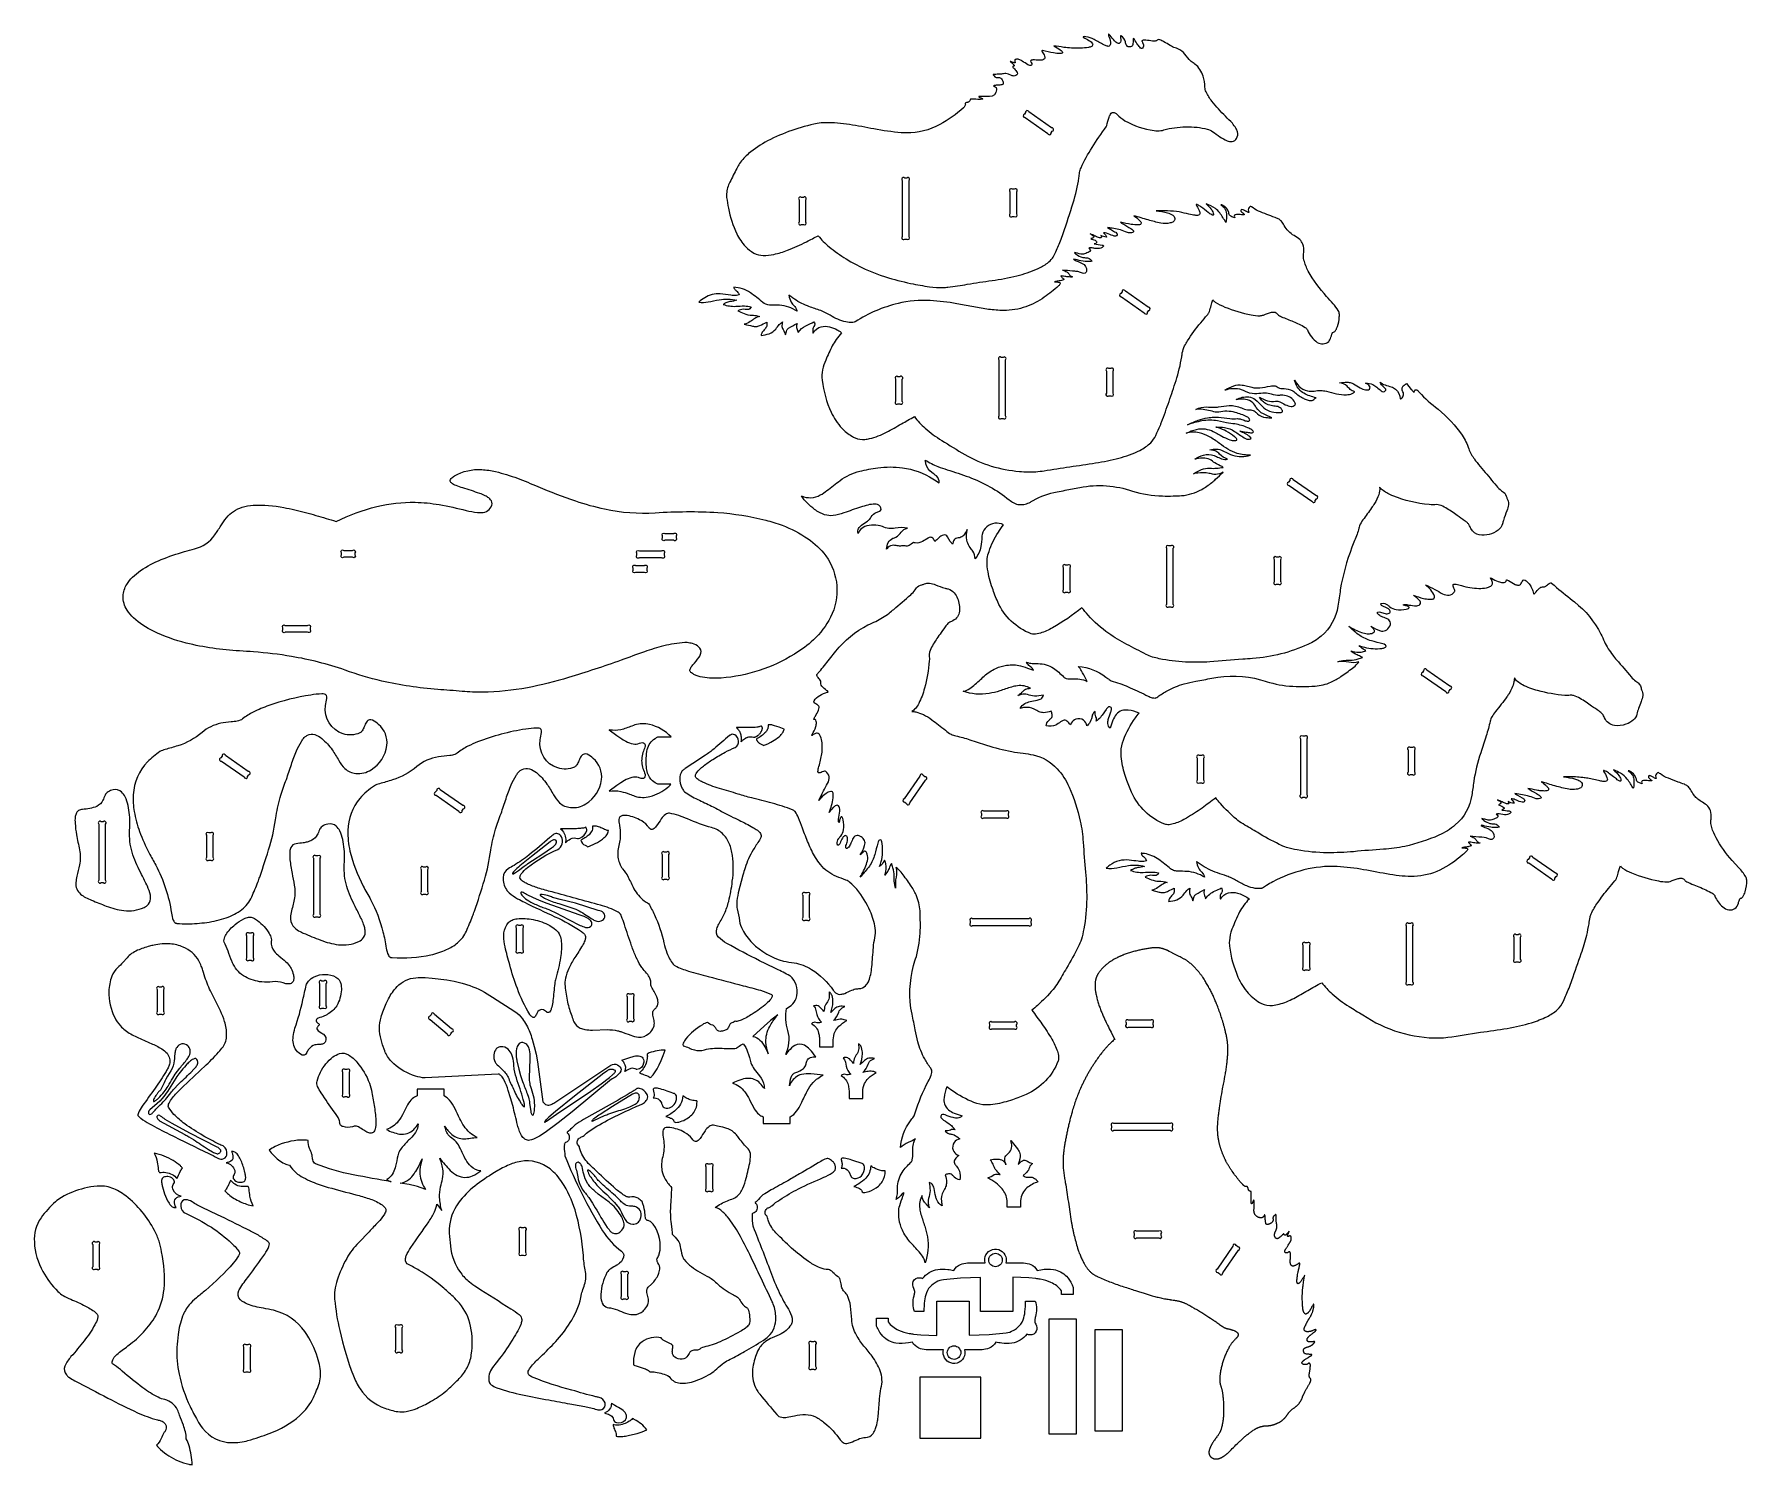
# Model space of a CAD drawing. Extents: x 31.5 to 94.7, y 16.9 to 69.7.
import ezdxf

# ---------------------------------------------------------------- set-up
doc = ezdxf.new("R2010")
doc.units = 0
doc.header["$MEASUREMENT"] = 0
doc.layers.get('0').update_dxf_attribs({"linetype": 'CONTINUOUS'})

msp = doc.modelspace()

# ---------------------------------------------------------------- linework, layer by layer
for points in [[(65.915, 67.21, 0.045765), (65.859, 67.194, 0.085392), (65.836, 67.178, 0.270084), (65.836, 67.158, -0.155524), (65.837, 67.106, -0.106179), (65.774, 67.016, -0.059849), (64.894, 66.39, -0.12135), (63.661, 66.084, -0.018777), (63.474, 66.092, -0.02375), (62.464, 66.232, 0.007388), (61.561, 66.395, 0.041253), (60.67, 66.463, 0.04256), (60.368, 66.429, 0.070776), (58.538, 65.79, 0.054023), (57.838, 65.323, 0.061178), (57.509, 64.958, 0.035664), (57.401, 64.771, -0.006169), (57.146, 64.271, 0.10457), (57.024, 63.842, 0.045088), (57.029, 63.702, 0.009362), (57.091, 63.311, 0.067318), (57.402, 62.359, 0.069149), (57.724, 61.892, 0.070385), (58.029, 61.651, 0.124563), (58.38, 61.562, 0.062804), (58.773, 61.604, 0.03693), (59.279, 61.755, 0.027852), (59.978, 62.069, -0.002601), (60.407, 62.291, 0.051242), (60.808, 61.886, 0.037033), (61.443, 61.435, 0.063555), (62.89, 60.773, 0.027573), (63.821, 60.533, 0.018205), (64.518, 60.407, 0.037736), (65.023, 60.38, 0.019133), (65.195, 60.392, 0.014206), (65.912, 60.497, -0.010694), (66.824, 60.637, 0.025676), (67.742, 60.811, 0.041068), (68.503, 61.069, 0.05122), (68.871, 61.283, 0.059607), (69.053, 61.461, 0.066934), (69.157, 61.644, 0.005853), (69.353, 62.098, 0.020313), (69.454, 62.375, 0.004539), (69.821, 63.505, 0.033882), (70.031, 64.426, -0.009899), (70.058, 64.627, -0.058154), (70.112, 64.802, -0.0364), (70.517, 65.544, -0.014394), (71.04, 66.315, 0.068044), (71.059, 66.355, -0.011916), (71.147, 66.672, -0.100766), (71.227, 66.812, -0.334065), (71.364, 66.83, -0.093819), (71.436, 66.778, 0.073989), (71.731, 66.536, 0.099729), (72.806, 66.173, 0.047178), (73.058, 66.169, 0.056264), (73.171, 66.195, -0.056071), (73.557, 66.279, -0.052406), (74.394, 66.293, -0.040053), (74.766, 66.224, -0.06295), (74.974, 66.131, 0.009215), (75.237, 65.944, 0.041703), (75.501, 65.799, 0.111318), (75.683, 65.766, 0.24613), (75.853, 65.881, 0.210201), (75.882, 66.124, 0.072373), (75.826, 66.258, 0.049684), (75.696, 66.44, 0.020699), (75.443, 66.698, -0.032231), (74.939, 67.256, -0.057584), (74.727, 67.599, -0.067565), (74.68, 67.774, 0.063282), (74.619, 68.183, 0.149728), (74.317, 68.623, 0.017309), (74.18, 68.719, -0.050117), (74.104, 68.791), (73.943, 68.994, 0.100712), (73.688, 69.189, 0.029824), (73.591, 69.224, -0.040943), (73.397, 69.316, -0.004163), (73.171, 69.448, 0.046669), (73.013, 69.522, 0.152031), (72.94, 69.524, 0.127881), (72.904, 69.496, -0.116879), (72.875, 69.478, -0.102905), (72.744, 69.472, 0.00781), (72.503, 69.508, 0.118057), (72.377, 69.496, 0.452792), (72.362, 69.455, -0.041071), (72.403, 69.372, -0.236998), (72.382, 69.218, -0.392635), (72.326, 69.206, -0.074806), (72.304, 69.219, -0.070029), (72.206, 69.34, 0.013525), (72.079, 69.539, 0.066694), (72.05, 69.567, 0.363856), (72.039, 69.563, 0.087247), (72.034, 69.525, -0.064556), (72.018, 69.344, -0.125783), (71.99, 69.287, -0.111228), (71.969, 69.274, -0.13889), (71.856, 69.262, -0.206783), (71.796, 69.31, -0.046443), (71.748, 69.443, 0.172416), (71.582, 69.672, 0.592582), (71.561, 69.652, 0.011999), (71.575, 69.532, -0.11036), (71.563, 69.431, -0.408153), (71.46, 69.394, -0.107605), (71.345, 69.485, -0.005633), (71.185, 69.686, 0.089906), (71.136, 69.726, 0.400838), (71.12, 69.719, 0.122856), (71.127, 69.673, -0.069238), (71.198, 69.436, -0.148336), (71.172, 69.312, -0.244572), (71.115, 69.281, -0.078726), (71.076, 69.285, -0.059878), (70.95, 69.336, 0.004281), (70.591, 69.538, 0.080643), (70.292, 69.636, 0.060639), (70.189, 69.637, 0.516318), (70.184, 69.628, 0.100556), (70.195, 69.617, -0.007739), (70.402, 69.497, -0.023764), (70.48, 69.442, -0.091897), (70.538, 69.368, -0.403661), (70.506, 69.281, -0.085014), (70.383, 69.239, -0.035292), (70.098, 69.215, -0.011492), (69.756, 69.216, -0.023477), (69.476, 69.243, -0.00305), (69.104, 69.301, -0.03964), (69.344, 69.151, -0.030091), (69.4, 69.102, -0.07111), (69.424, 69.065, -0.438074), (69.406, 69.027, -0.093632), (69.35, 69.015, -0.045101), (69.097, 69.038, -0.009395), (68.687, 69.124, 0.225978), (68.668, 69.12, 0.200152), (68.676, 69.081, -0.042099), (68.763, 68.922, -0.101956), (68.774, 68.852, -0.259277), (68.729, 68.791, -0.104089), (68.623, 68.768, -0.019524), (68.393, 68.779, 0.088616), (68.273, 68.766, 0.45428), (68.254, 68.717, -0.02235), (68.288, 68.645, -0.612701), (68.222, 68.569, -0.086216), (68.149, 68.598, -0.005051), (67.937, 68.737, 0.055097), (67.82, 68.795, 0.145317), (67.699, 68.799, 0.11207), (67.672, 68.781, 0.185859), (67.664, 68.75, 0.065549), (67.683, 68.69, -0.192725), (67.683, 68.671, -0.222072), (67.677, 68.668, -0.080526), (67.647, 68.67, -0.004875), (67.544, 68.707, 0.091508), (67.493, 68.725), (67.492, 68.723, 0.033077), (67.572, 68.657, -0.06428), (67.637, 68.588, -0.399963), (67.627, 68.55, 0.073702), (67.592, 68.537, 0.277808), (67.595, 68.511, 0.086398), (67.626, 68.475, -0.014232), (67.731, 68.358, -0.180318), (67.763, 68.27, -0.205004), (67.736, 68.226, -0.219208), (67.6, 68.187, -0.066459), (67.545, 68.201), (67.427, 68.252, 0.161298), (67.246, 68.268, -0.034923), (67.107, 68.252, -0.012629), (66.917, 68.246, 0.084237), (66.868, 68.237, 0.492802), (66.868, 68.226, -0.076611), (66.933, 68.158, 0.175027), (66.982, 68.132, 0.079902), (67.07, 68.134, -0.231384), (67.176, 68.078, -0.15017), (67.242, 67.915, -0.109203), (67.234, 67.884, -0.162137), (67.185, 67.862, -0.044015), (67.052, 67.847, 0.004798), (66.915, 67.837, 0.062944), (66.886, 67.828), (66.884, 67.825, 0.211487), (66.898, 67.81, -0.37312), (66.993, 67.67, -0.400312), (66.732, 67.428, 0.001561), (66.405, 67.435, 0.028338), (66.35, 67.431, 0.234948), (66.337, 67.424, 0.13758), (66.35, 67.409, -0.01089), (66.465, 67.36, -0.093151), (66.48, 67.346, -0.401469), (66.477, 67.337, -0.085621), (66.462, 67.33, -0.041252), (66.301, 67.324, 0.006826), (66.024, 67.327), (66.024, 67.326, -0.283141), (65.955, 67.225, -0.062223)], [(68.043, 66.652), (68.884, 66.069, 1), (69.007, 66.091), (69.048, 66.151, 1), (69.026, 66.274), (68.186, 66.858, 1), (68.063, 66.835), (68.021, 66.775, 1)], [(63.513, 64.331), (63.513, 62.257, 1), (63.602, 62.169), (63.675, 62.169, 1), (63.763, 62.257), (63.763, 64.331, 1), (63.675, 64.419), (63.602, 64.419, 1)], [(67.486, 63.917), (67.486, 63.093, 1), (67.575, 63.005), (67.648, 63.005, 1), (67.736, 63.093), (67.736, 63.917, 1), (67.648, 64.005), (67.575, 64.005, 1)], [(69.132, 60.594, 0.01765), (69.257, 60.582, -0.083047), (69.328, 60.563, -0.375649), (69.343, 60.523, -0.108822), (69.277, 60.437, -0.029413), (68.751, 60.019, -0.061178), (68.075, 59.669, -0.088262), (67.251, 59.534, -0.034462), (66.694, 59.574, -0.00988), (66.429, 59.614), (65.526, 59.78, 0.029439), (64.547, 59.899, 0.07433), (63.354, 59.788, 0.087098), (61.777, 59.116, -0.107805), (61.683, 59.088, -0.072482), (61.431, 59.109, -0.083169), (60.852, 59.356, 0.051413), (60.448, 59.549, -0.01305), (60.013, 59.699, -0.05714), (59.463, 59.995, -0.010862), (59.329, 60.091, 0.084035), (59.411, 59.837, 0.084828), (59.512, 59.712, -0.121548), (59.617, 59.549, -0.040926), (59.626, 59.504, 0.132627), (58.983, 59.722, 0.006149), (58.615, 59.731, -0.152205), (58.361, 59.832, 0.025742), (57.905, 60.186, 0.132101), (57.288, 60.394, 0.14683), (57.347, 60.298, -0.010952), (57.422, 60.227, -0.109544), (57.486, 60.11, -0.098304), (57.284, 60.085, -0.026079), (57.181, 60.095, 0.02559), (56.786, 60.143, 0.152656), (56.22, 60.002, 0.057033), (55.999, 59.836, 0.07184), (56.347, 59.848, 0.005383), (56.751, 59.929, -0.108055), (57.409, 59.909, -0.022149), (57.15, 59.859, 0.054939), (57.004, 59.809, 0.017868), (56.9, 59.757, 0.099946), (57.367, 59.685, -0.020417), (57.685, 59.7, -0.054843), (57.933, 59.668, -0.127435), (57.882, 59.591, -0.154716), (57.81, 59.565, -0.042023), (57.706, 59.574, 0.135898), (57.488, 59.542, 0.045196), (57.443, 59.515, 0.015402), (57.67, 59.417, 0.086552), (57.967, 59.36, -0.02853), (58.161, 59.336, -0.030218), (58.248, 59.313, 0.092201), (58.066, 59.236, 0.012182), (57.902, 59.122, -0.097489), (57.681, 59.024, 0.001872), (57.983, 58.955, 0.046271), (58.114, 58.939, 0.101332), (58.252, 58.975, -0.014141), (58.507, 59.097, -0.118694), (58.506, 58.963, -0.100278), (58.439, 58.843, 0.039345), (58.343, 58.726, 0.099743), (58.3, 58.611, 0.064327), (58.602, 58.675, 0.13033), (58.838, 58.844, -0.026601), (58.973, 59.013, -0.069858), (59.094, 59.108, 0.117293), (59.071, 58.935, 0.090339), (59.096, 58.863, -0.016754), (59.176, 58.705, -0.047036), (59.198, 58.638, -0.007849), (59.252, 58.803, -0.161317), (59.315, 58.88, -0.003536), (59.626, 59.055, 0.11454), (59.608, 58.899, 0.082027), (59.634, 58.827, -0.024732), (59.661, 58.753, -0.047016), (59.668, 58.715, -0.127981), (59.954, 58.97, 0.031193), (60.252, 59.116, -0.100056), (60.283, 59.034, -0.182431), (60.25, 58.937, 0.190044), (60.207, 58.755, 0.046811), (60.22, 58.692, -0.22884), (60.52, 58.931, -0.120494), (60.826, 58.929, -0.066101), (61.112, 58.815, -0.014502), (61.217, 58.754, -0.092022), (61.273, 58.701, 0.024673), (61.067, 58.455, 0.038296), (60.925, 58.226, 0.012444), (60.685, 57.7, 0.043213), (60.57, 57.346, 0.080094), (60.554, 56.954, 0.078303), (60.886, 55.778, 0.075992), (61.279, 55.189, 0.068794), (61.645, 54.894, 0.024706), (61.773, 54.828, 0.118126), (62.133, 54.776, 0.040982), (62.304, 54.802, 0.069539), (62.931, 55.04, 0.00617), (63.483, 55.348, -0.002561), (63.958, 55.615, 0.052301), (64.359, 55.185, 0.04448), (64.966, 54.736, 0.001777), (65.817, 54.216, 0.111888), (67.842, 53.592, 0.011711), (68.147, 53.574, 0.043792), (68.744, 53.617, -0.003277), (70.65, 53.903, 0.024857), (71.511, 54.082, 0.045516), (72.282, 54.367, 0.075518), (72.687, 54.65, 0.094162), (72.87, 54.921, -0.007569), (73.038, 55.298, 0.011841), (73.084, 55.41, 0.00842), (73.359, 56.174, 0.003798), (73.617, 56.944, 0.035024), (73.829, 57.817, 0.007881), (73.848, 57.966, -0.077883), (73.935, 58.222, -0.024608), (74.044, 58.415, -0.034388), (74.53, 59.081, -0.006311), (74.772, 59.363, 0.067531), (74.829, 59.451, 0.019254), (74.864, 59.543, 0.015085), (74.928, 59.77, -0.012002), (74.981, 59.93, 0.122394), (75.064, 59.841, 0.051584), (75.421, 59.659, 0.048953), (76.388, 59.366, 0.046076), (76.718, 59.338, 0.084431), (76.843, 59.364, -0.048405), (77.146, 59.464, -0.112977), (77.276, 59.464, -0.201127), (77.345, 59.408, 0.060267), (77.37, 59.38, 0.051245), (77.51, 59.302, 0.016775), (77.731, 59.212, -0.007083), (78.157, 59.032, -0.033971), (78.383, 58.908, -0.121555), (78.468, 58.819, 0.151862), (78.832, 58.356, 0.349199), (79.252, 58.392, 0.054214), (79.295, 58.445, 0.074047), (79.363, 58.652, -0.105201), (79.398, 58.715, -0.131615), (79.453, 58.74, 0.131162), (79.491, 58.768, 0.066959), (79.546, 58.864, 0.078626), (79.633, 59.205, 0.034123), (79.648, 59.38, 0.1358), (79.602, 59.529, 0.051246), (79.42, 59.782, 0.012534), (79.177, 60.046, -0.06291), (78.5, 60.986, -0.058346), (78.34, 61.392, -0.099086), (78.334, 61.685, 0.103753), (78.299, 61.978, 0.116919), (78.184, 62.15, 0.063367), (77.978, 62.294, -0.147917), (77.614, 62.67, 0.057846), (77.497, 62.835, 0.082299), (77.389, 62.914, 0.018825), (77.272, 62.964, -0.013667), (76.663, 63.199, -0.070166), (76.401, 63.363, 0.279584), (76.359, 63.366, 0.337705), (76.287, 63.199), (76.306, 63.161, -0.137021), (76.306, 63.147, -0.294462), (76.289, 63.15, -0.0505), (76.141, 63.223, 0.135048), (76.038, 63.253, 0.380433), (76.014, 63.225, 0.203012), (76.025, 63.182, 0.012223), (76.13, 63.085, -0.279154), (76.135, 63.069, -0.266862), (76.128, 63.063, -0.077412), (76.084, 63.061, 0.015618), (75.893, 63.078, 0.084383), (75.797, 63.067, 0.369443), (75.765, 63.015, 0.009055), (75.782, 62.955, -0.042889), (75.645, 63.007, -0.06075), (75.602, 63.038, -0.094619), (75.582, 63.069, -0.04884), (75.566, 63.147, 0.204825), (75.338, 63.416, 0.054023), (75.273, 63.437, -0.068146), (75.409, 63.302, -0.13977), (75.479, 63.103, -0.037042), (75.473, 62.869, -0.059965), (75.451, 62.781, 0.040213), (75.231, 63.131, 0.067193), (75.069, 63.291, 0.05733), (74.729, 63.469, -0.004586), (74.878, 63.318, -0.071132), (74.978, 63.173, -0.087223), (75.001, 63.081, -0.210267), (74.991, 63.053, -0.181614), (74.979, 63.05, -0.083505), (74.938, 63.063, -0.030799), (74.805, 63.15, -0.005578), (74.534, 63.362, 0.054343), (74.413, 63.431, 0.031047), (74.369, 63.446, 0.303669), (74.36, 63.443, 0.303669), (74.359, 63.434, -0.013291), (74.455, 63.248, -0.035452), (74.499, 63.125, -0.418375), (74.445, 63.048, -0.094139), (74.323, 63.044, -0.033226), (74.094, 63.088, 0.008896), (73.735, 63.167, 0.044225), (72.878, 63.211, -0.031803), (73.304, 63.135, -0.088983), (73.495, 63.053, -0.200095), (73.573, 62.929, -0.26575), (73.522, 62.812, -0.122586), (73.403, 62.763, -0.107483), (73.054, 62.76, -0.025718), (72.587, 62.873, 0.002583), (72.061, 63.029, -0.059548), (72.271, 62.859, -0.033576), (72.315, 62.804, -0.130224), (72.331, 62.749, -0.28517), (72.301, 62.711, -0.113288), (72.225, 62.691, -0.05069), (71.956, 62.709, -0.014931), (71.568, 62.788, 0.039856), (71.649, 62.73, -0.014217), (71.953, 62.554, -0.030608), (72.026, 62.498, -0.147068), (72.053, 62.453, -0.292635), (72.04, 62.428, -0.171862), (71.895, 62.396, -0.085533), (71.75, 62.44, 0.05968), (71.508, 62.519, 0.022366), (71.256, 62.564, -0.010951), (71.09, 62.593, 0.039813), (71.231, 62.508, -0.016282), (71.389, 62.417, -0.119726), (71.447, 62.357, -0.357061), (71.423, 62.29, -0.11107), (71.392, 62.277, -0.136921), (71.286, 62.294, 0.005217), (71.054, 62.383, 0.076795), (70.942, 62.403, -0.026095), (71.028, 62.302, -0.068845), (71.056, 62.255, -0.5124), (71.036, 62.235, -0.071328), (70.937, 62.26, 0.00999), (70.843, 62.298, -0.059868), (70.862, 62.248, -0.490615), (70.829, 62.21, -0.070582), (70.683, 62.253, -0.013494), (70.543, 62.319, 0.02499), (70.449, 62.359, -0.108111), (70.569, 62.278, -0.439882), (70.561, 62.217, -0.077658), (70.533, 62.202, 0.015682), (70.475, 62.184, -0.009452), (70.626, 62.122, -0.098133), (70.687, 62.074, -0.312432), (70.684, 62.036, -0.122421), (70.652, 62.009, -0.020118), (70.599, 61.986, -0.030814), (70.894, 61.948, -0.247196), (70.936, 61.916, -0.249123), (70.929, 61.893, -0.19784), (70.747, 61.814, -0.049988), (70.585, 61.83, 0.044824), (70.455, 61.841, 0.049556), (70.392, 61.834, -0.09315), (70.452, 61.774, -0.350084), (70.436, 61.713, -0.066439), (70.414, 61.696, -0.038632), (70.321, 61.66, -0.115483), (70.16, 61.61, -0.050933), (70.101, 61.614, -0.032011), (69.865, 61.676, 0.082858), (69.914, 61.619, 0.119383), (70.18, 61.49, 0.046208), (70.309, 61.481, -0.176906), (70.445, 61.429, -0.030645), (70.513, 61.358, -0.067123), (70.432, 61.339, -0.066685), (70.103, 61.368, -0.005513), (69.837, 61.429, 0.153889), (69.868, 61.399, 0.057842), (70.001, 61.337), (70.158, 61.272, -0.296108), (70.318, 60.996, -0.489621), (70.165, 60.904, -0.063653), (70.088, 60.938, 0.067642), (69.964, 60.971, 0.023287), (69.792, 60.987, -0.007783), (69.432, 61.02, -0.073618), (69.586, 60.954, -0.104716), (69.667, 60.869, 0.120615), (69.742, 60.798, 0.05159), (69.8, 60.771, -0.060479), (69.632, 60.772, -0.015883), (69.465, 60.798, 0.033163), (69.382, 60.808, 0.303377), (69.37, 60.801, 0.303377), (69.372, 60.788, 0.037652), (69.397, 60.759, 0.028635), (69.483, 60.686, -0.167251), (69.43, 60.652, -0.04756), (69.254, 60.617, 0.022912)], [(59.701, 63.617), (59.701, 62.794, 1), (59.79, 62.706), (59.863, 62.706, 1), (59.951, 62.794), (59.951, 63.617, 1), (59.863, 63.706), (59.79, 63.706, 1)], [(71.603, 60.034), (72.444, 59.45, 1), (72.567, 59.472), (72.609, 59.532, 1), (72.586, 59.655), (71.746, 60.239, 1), (71.623, 60.217), (71.581, 60.157, 1)], [(67.074, 57.712), (67.074, 55.639, 1), (67.162, 55.55), (67.235, 55.55, 1), (67.324, 55.639), (67.324, 57.712, 1), (67.235, 57.8), (67.162, 57.8, 1)], [(68.344, 52.524, -0.077466), (69.227, 52.838, -0.008294), (69.52, 52.894, -0.002048), (70.066, 53.003, -0.129787), (72.015, 52.865, 0.068698), (73.116, 52.685, 0.017049), (73.514, 52.686, 0.006651), (73.821, 52.698, 0.108482), (74.565, 52.928, 0.049659), (74.936, 53.183, 0.013223), (75.079, 53.306, 0.004931), (75.355, 53.561, -0.12232), (75.081, 53.479, -0.038295), (75.013, 53.483, -0.019785), (74.837, 53.52, 0.070803), (74.422, 53.532, 0.021199), (74.257, 53.508, -0.046135), (74.558, 53.661, -0.102521), (74.858, 53.709, 0.060237), (75.36, 53.741, 0.048051), (75.315, 53.768, -0.047651), (75.051, 53.905, 0.0388), (74.86, 54.032, 0.124115), (74.624, 54.085, 0.028349), (74.518, 54.077), (74.307, 54.045, -0.07817), (74.63, 54.196, -0.152169), (75.025, 54.177, -0.030845), (75.195, 54.102, 0.088928), (75.413, 54.037, 0.071439), (75.521, 54.044, -0.115922), (75.225, 54.229, 0.073118), (75.086, 54.337, 0.072571), (74.979, 54.373, 0.018274), (74.868, 54.388, -0.180739), (75.348, 54.357, -0.012361), (75.55, 54.255, 0.159025), (76.204, 54.157, 0.021987), (76.36, 54.187, -0.05908), (75.875, 54.259, -0.062738), (75.531, 54.41, -0.036683), (75.22, 54.627, 0.029221), (74.849, 54.871, 0.068833), (74.466, 55.019, 0.12348), (73.992, 55.003, -0.058484), (74.378, 55.144, -0.17112), (74.993, 55.067, -0.01834), (75.178, 54.966, 0.007839), (75.44, 54.826, 0.043634), (75.656, 54.741, 0.079402), (75.791, 54.729, 0.054508), (75.847, 54.74, 0.474546), (75.863, 54.782, 0.106137), (75.78, 54.874, 0.050727), (75.47, 55.074, 0.039084), (75.19, 55.2, 0.021841), (75.083, 55.231, -0.036845), (75.407, 55.214, -0.108252), (75.778, 55.07, 0.002804), (76.128, 54.833, 0.051985), (76.225, 54.786, 0.143367), (76.371, 54.79, 0.347744), (76.386, 54.816, 0.16424), (76.376, 54.837, 0.090236), (76.204, 54.966, 0.018122), (76.027, 55.054, -0.028444), (75.967, 55.085), (75.967, 55.087, -0.027185), (76.2, 55.044, 0.02939), (76.368, 55.02, 0.040727), (76.431, 55.022, 0.101553), (76.465, 55.038, 0.350812), (76.466, 55.072, 0.104903), (76.411, 55.125, 0.057569), (76.267, 55.204, 0.062917), (75.79, 55.343, -0.003756), (75.48, 55.39), (75.152, 55.455, 0.091707), (74.57, 55.454, 0.027574), (74.304, 55.393, 0.010133), (74.044, 55.314, -0.019345), (74.436, 55.484, -0.052311), (74.784, 55.572, -0.014005), (75.013, 55.598, -0.049983), (75.179, 55.594, 0.003046), (75.604, 55.542, 0.044691), (75.888, 55.539, -0.075203), (76.008, 55.52, -0.003986), (76.172, 55.463, 0.117913), (76.304, 55.451, 0.487541), (76.335, 55.509, 0.146335), (76.231, 55.608, 0.048946), (76.027, 55.694, 0.014104), (75.799, 55.768, 0.125144), (75.194, 55.778, -0.111025), (75.016, 55.789, 0.077233), (74.479, 55.887, 0.020813), (74.352, 55.883, -0.116459), (74.749, 55.972, -0.007046), (75.01, 55.959, 0.052828), (75.186, 55.975, -0.035822), (75.58, 56.023, -0.113588), (76.035, 55.934, 0.075337), (76.25, 55.87, 0.016658), (76.379, 55.864, -0.147693), (76.533, 55.804, -0.026124), (76.619, 55.723, 0.155137), (76.934, 55.582, 0.038), (77.156, 55.573, -0.004554), (76.841, 55.714, -0.154453), (76.581, 55.951, 0.071573), (76.448, 56.124, 0.152867), (76.187, 56.25, 0.05997), (75.965, 56.257, 0.014132), (75.84, 56.245, -0.145589), (76.302, 56.342, -0.132228), (76.54, 56.248, -0.032101), (76.797, 55.997, 0.209951), (77.392, 55.762, 0.030297), (77.494, 55.771, 0.140447), (77.547, 55.797, 0.178554), (77.549, 55.809, 0.130823), (77.527, 55.871, 0.202737), (77.37, 55.985, 0.004214), (77.183, 56.011, -0.053329), (76.969, 56.074, -0.099799), (76.807, 56.19, -0.016819), (76.693, 56.329, 0.050527), (76.994, 56.2, 0.110499), (77.284, 56.186, -0.123759), (77.452, 56.16, -0.018266), (77.651, 56.055, 0.087989), (77.866, 55.991, 0.239585), (78.009, 56.047, 0.143445), (78.021, 56.08, 0.134638), (77.975, 56.19, 0.230206), (77.559, 56.404, 0.042701), (77.431, 56.398, -0.112495), (77.147, 56.442, 0.083233), (76.895, 56.478, 0.019544), (76.604, 56.459, -0.112088), (76.247, 56.513, -0.008377), (76.065, 56.595, 0.115285), (75.705, 56.642, 0.043674), (75.416, 56.592, -0.052281), (75.747, 56.752, -0.116171), (76.06, 56.78, -0.027076), (76.153, 56.762), (76.411, 56.697, 0.084373), (76.715, 56.677, 0.028564), (77.087, 56.741, -0.031217), (77.194, 56.753, -0.046203), (77.275, 56.747, -0.105933), (77.352, 56.711, 0.155265), (77.527, 56.654, -0.087596), (77.837, 56.603, -0.10749), (77.961, 56.545, 0.072014), (78.287, 56.311, 0.015698), (78.42, 56.245, 0.075665), (78.567, 56.207, 0.169673), (78.699, 56.245, -0.012934), (78.784, 56.309, -0.067785), (78.338, 56.476, -0.182321), (78.04, 56.822, -0.02277), (77.996, 56.962, 0.061476), (78.154, 56.734, 0.157646), (78.467, 56.568, 0.082128), (78.722, 56.56, -0.032955), (78.955, 56.578, -0.05525), (79.167, 56.551, 0.015646), (79.538, 56.454, 0.056775), (79.911, 56.42, 0.086694), (80.117, 56.467, 0.088917), (80.213, 56.534, -0.109428), (80.046, 56.621, -0.01744), (79.93, 56.735, 0.150611), (79.654, 56.861, -0.028592), (79.928, 56.884, -0.05644), (80.077, 56.866, -0.07497), (80.165, 56.826, 0.03633), (80.413, 56.674, 0.05804), (80.612, 56.604, 0.127341), (80.721, 56.608, 0.481067), (80.764, 56.744, 0.101239), (80.706, 56.798, 0.009301), (80.612, 56.845, -0.163667), (80.882, 56.795, -0.043557), (81.028, 56.696, -0.015588), (81.189, 56.563, 0.152329), (81.271, 56.527, 0.214585), (81.338, 56.562, 0.073441), (81.359, 56.593, 0.192383), (81.356, 56.626, 0.090613), (81.313, 56.674, -0.058617), (81.177, 56.829, -0.031607), (81.142, 56.888, 0.077441), (81.331, 56.786, 0.014907), (81.561, 56.715, -0.118458), (81.716, 56.626, -0.212099), (81.89, 56.274), (81.893, 56.267, 0.299542), (81.899, 56.267, 0.453322), (81.993, 56.533, -0.130464), (81.961, 56.644, -0.19971), (82.007, 56.748, -0.062418), (82.12, 56.831), (82.299, 56.619, 0.0058), (82.379, 56.533, 0.13208), (82.4, 56.521, 0.31369), (82.41, 56.526, 0.020458), (82.436, 56.589, -0.349283), (82.468, 56.601, -0.324644), (82.506, 56.599, -0.027643), (82.592, 56.52, 0.043094), (83.288, 55.887, -0.072943), (84.179, 54.926, -0.06937), (84.42, 54.425, 0.064235), (84.629, 54.051, 0.014309), (84.727, 53.922, 0.012492), (85.208, 53.344, -0.004148), (85.447, 53.057, 0.061256), (85.632, 52.879, -0.009953), (85.709, 52.829, -0.163725), (85.823, 52.627, 0.033827), (85.862, 52.529, -0.140222), (85.885, 52.36, -0.067632), (85.831, 52.143, 0.014403), (85.702, 51.784, 0.019955), (85.671, 51.661, -0.168065), (85.508, 51.422, -0.202517), (84.812, 51.248, -0.23286), (84.501, 51.481, 0.010477), (84.436, 51.613, 0.083914), (84.374, 51.692, 0.019193), (84.271, 51.774, 0.002948), (83.999, 51.962, 0.030715), (83.575, 52.246, 0.046204), (83.343, 52.35, 0.070542), (83.24, 52.365, -0.055782), (82.962, 52.367, -0.069534), (81.625, 52.686, -0.054937), (81.265, 52.885, -0.062009), (81.133, 53.009, -0.11579), (81.1, 52.732, -0.057571), (80.941, 52.409, -0.014177), (80.835, 52.247, -0.001808), (80.517, 51.805, 0.048267), (80.391, 51.586, 0.053543), (80.364, 51.492, -0.032799), (80.301, 51.278, -0.001182), (80.11, 50.797, 0.050203), (79.682, 49.224, -0.001096), (79.595, 48.619, -0.179531), (78.98, 47.516, -0.075982), (78.487, 47.204, -0.086689), (76.443, 46.685, -0.006698), (76.079, 46.659, -0.00483), (74.864, 46.562, -0.025308), (73.968, 46.554, -0.039353), (72.997, 46.68, -0.013854), (72.748, 46.742, -0.040061), (72.513, 46.84, -0.00145), (71.796, 47.207, -0.025729), (71.131, 47.613, -0.060129), (70.373, 48.288, -0.015158), (70.142, 48.562, -0.044175), (69.059, 47.82, -0.045913), (68.611, 47.622, -0.079791), (68.362, 47.581, -0.074661), (68.267, 47.599, -0.198744), (67.034, 48.779, -0.010998), (66.838, 49.282, -0.047383), (66.662, 49.98, -0.060687), (66.651, 50.373, -0.057482), (66.713, 50.641, -0.062522), (67.059, 51.344, -0.017087), (67.25, 51.621, 0.300286), (66.628, 51.544, 0.184286), (66.46, 51.264, 0.032509), (66.447, 51.175, -0.028759), (66.413, 50.822, -0.125891), (66.198, 50.365, 0.158118), (66.12, 50.647, 0.012289), (66.019, 50.784, -0.079871), (65.91, 50.994, -0.091742), (65.886, 51.296, -0.025713), (65.908, 51.449, -0.084534), (65.773, 51.229, -0.134701), (65.634, 51.146, -0.016605), (65.521, 51.125, 0.2525), (65.406, 51.03, 0.059575), (65.37, 50.909, -0.07477), (65.284, 51.005), (65.179, 51.176, 0.318047), (65.035, 51.245, 0.115857), (64.855, 51.138, 0.017302), (64.716, 51.004, 0.1015), (64.635, 51.129, 0.282727), (64.503, 51.151, 0.045738), (64.462, 51.133), (64.26, 51.007, -0.18395), (63.986, 50.953, -0.049964), (63.92, 50.973, -0.067609), (63.763, 50.861, -0.167125), (63.614, 50.841, 0.112454), (63.442, 50.839, -0.06006), (63.371, 50.841, 0.031409), (63.194, 50.866, 0.224368), (62.981, 50.78, 0.043079), (62.935, 50.723, -0.093148), (62.995, 50.966, -0.173538), (63.16, 51.123, 0.009954), (63.277, 51.17, 0.132246), (63.474, 51.351, -0.191244), (63.701, 51.493, 0.094208), (63.254, 51.498, -0.15346), (62.78, 51.555, 0.17786), (62.128, 51.553, 0.151126), (61.927, 51.397, 0.082325), (61.887, 51.303, -0.241662), (61.898, 51.488, -0.092711), (62.007, 51.607, -0.019299), (62.226, 51.757, 0.042738), (62.317, 51.832, 0.082819), (62.365, 51.913, -0.170782), (62.55, 52.077, -0.005428), (62.675, 52.124, 0.234932), (62.727, 52.187, 0.35305), (62.594, 52.371, 0.069636), (62.505, 52.385, 0.068217), (62.24, 52.351, 0.011631), (61.972, 52.272, 0.003925), (61.358, 52.063, -0.047624), (60.956, 51.963, -0.122497), (60.645, 51.994, -0.073814), (60.274, 52.19, -0.089923), (59.789, 52.685, 0.231402), (60.485, 52.722, 0.046301), (60.729, 52.882, -0.010595), (61.214, 53.259, -0.093483), (61.942, 53.599, -0.022408), (62.606, 53.725, -0.063593), (63.52, 53.727, -0.105366), (64.644, 53.321, -0.011739), (64.871, 53.169, 0.244852), (64.773, 53.423, 0.017076), (64.604, 53.547, -0.174603), (64.386, 53.871, -0.040088), (64.36, 54.013, 0.053484), (64.828, 53.774, 0.016946), (65.171, 53.654, -0.011275), (65.972, 53.387, -0.079761), (67.456, 52.544, 0.042669), (67.626, 52.429, 0.184617), (68.054, 52.386, 0.073079), (68.24, 52.46, 0.010143)], [(63.262, 56.999), (63.262, 56.176, 1), (63.35, 56.087), (63.423, 56.087, 1), (63.512, 56.176), (63.512, 56.999, 1), (63.423, 57.087), (63.35, 57.087, 1)], [(71.046, 57.298), (71.046, 56.475, 1), (71.135, 56.387), (71.208, 56.387, 1), (71.296, 56.475), (71.296, 57.298, 1), (71.208, 57.387), (71.135, 57.387, 1)], [(39.052, 46.966, -0.048878), (37.079, 47.256, -0.046852), (35.867, 47.692, -0.076476), (35.137, 48.187, -0.057339), (34.894, 48.477, -0.148204), (34.749, 48.989, -0.136588), (34.886, 49.422, -0.06527), (35.097, 49.685, -0.047104), (35.395, 49.932, -0.050602), (36.157, 50.337, -0.030854), (37.019, 50.631, -0.005833), (37.386, 50.731, 0.173152), (38.135, 51.249, 0.019615), (38.356, 51.586, -0.028709), (38.564, 51.882, -0.14828), (39.145, 52.269, -0.062568), (39.551, 52.343, -0.055794), (40.681, 52.26, -0.022927), (41.486, 52.078, -0.00608), (41.865, 51.971, -0.000652), (42.614, 51.749, -0.054496), (44.117, 52.294, -0.059248), (45.53, 52.453, -0.037564), (46.419, 52.367, -0.019111), (47.412, 52.152, 0.031811), (47.829, 52.081, 0.02051), (47.982, 52.073, 0.319528), (48.359, 52.344, 0.266374), (48.314, 52.546, 0.067307), (48.245, 52.611, 0.048719), (48.117, 52.691, 0.035757), (47.915, 52.78, 0.008485), (47.291, 52.981, -0.011395), (47.039, 53.07, -0.077706), (46.868, 53.167, -0.233752), (46.822, 53.26, -0.166477), (46.855, 53.331, -0.069672), (46.984, 53.431, -0.145957), (47.987, 53.66, -0.04794), (48.502, 53.585, -0.031823), (49.303, 53.338, -0.010841), (50.063, 53.033, 0.016842), (51.443, 52.504, 0.026706), (52.52, 52.205, 0.067088), (54.395, 52.064, -0.032685), (56.702, 52.076, -0.04507), (58.471, 51.793, -0.023575), (59.073, 51.605, -0.058692), (60.033, 51.107, -0.080834), (60.685, 50.479, -0.283166), (60.861, 48.207, -0.088092), (60.236, 47.381, -0.05292), (59.531, 46.847, -0.118379), (56.827, 45.963, -0.059823), (56.135, 45.996, -0.074183), (55.822, 46.099, -0.043802), (55.71, 46.172, -0.274695), (55.673, 46.263, -0.060092), (55.682, 46.298, -0.077754), (55.779, 46.45, 0.02763), (56.011, 46.739, 0.092193), (56.08, 46.889, 0.288349), (56.002, 47.109, 0.124217), (55.768, 47.235, 0.045844), (55.567, 47.274, 0.03225), (55.488, 47.275, 0.046025), (54.707, 47.151, 0.024282), (53.994, 46.935, 0.002034), (53.13, 46.622, -0.011865), (51.188, 45.982, -0.02595), (49.675, 45.609, -0.041116), (48.019, 45.441, -0.027392), (47.267, 45.473, 0.006425), (46.365, 45.544, -0.036475), (44.294, 45.855, -0.03226), (42.946, 46.259, 0.042443), (40.963, 46.762, 0.022581), (39.564, 46.933, 0.007263)], [(77.795, 53.078), (78.635, 52.495, 1), (78.758, 52.517), (78.8, 52.577, 1), (78.778, 52.7), (77.937, 53.284, 1), (77.814, 53.262), (77.773, 53.201, 1)], [(54.75, 51.3), (55.073, 51.3, -1), (55.162, 51.212), (55.162, 51.139, -1), (55.073, 51.05), (54.75, 51.05, -1), (54.662, 51.139), (54.662, 51.212, -1)], [(42.897, 50.674), (43.22, 50.674, -1), (43.308, 50.586), (43.308, 50.512, -1), (43.22, 50.424), (42.897, 50.424, -1), (42.808, 50.512), (42.808, 50.586, -1)], [(53.806, 50.657), (54.629, 50.657, -1), (54.718, 50.569), (54.718, 50.496, -1), (54.629, 50.407), (53.806, 50.407, -1), (53.718, 50.496), (53.718, 50.569, -1)], [(73.265, 50.757), (73.265, 48.684, 1), (73.353, 48.595), (73.427, 48.595, 1), (73.515, 48.684), (73.515, 50.757, 1), (73.427, 50.845), (73.353, 50.845, 1)], [(53.667, 50.115), (53.991, 50.115, -1), (54.079, 50.026), (54.079, 49.953, -1), (53.991, 49.865), (53.667, 49.865, -1), (53.579, 49.953), (53.579, 50.026, -1)], [(69.453, 50.044), (69.453, 49.22, 1), (69.542, 49.132), (69.615, 49.132, 1), (69.703, 49.22), (69.703, 50.044, 1), (69.615, 50.132), (69.542, 50.132, 1)], [(77.238, 50.343), (77.238, 49.52, 1), (77.326, 49.431), (77.399, 49.431, 1), (77.488, 49.52), (77.488, 50.343, 1), (77.399, 50.431), (77.326, 50.431, 1)], [(64.339, 31.911, -0.05953), (64.088, 32.537, -0.0271), (63.99, 32.977, 0.007058), (63.873, 33.561, -0.118436), (63.931, 35.362, -0.00786), (64.031, 35.689, 0.061214), (64.178, 36.673, 0.012751), (64.18, 36.926, 0.00818), (64.166, 37.371, 0.089353), (64.02, 37.96, 0.051449), (63.816, 38.325, 0.005478), (63.505, 38.756, 0.046223), (63.338, 38.933, 0.026547), (63.269, 38.986, -0.139855), (63.285, 38.617, 0.096415), (63.266, 38.211, -0.049384), (63.216, 38.469, -0.020224), (63.211, 38.66, 0.067289), (63.165, 38.964, 0.014824), (63.112, 39.125, 0.05435), (63.083, 39.076, -0.011044), (63.004, 38.896, -0.063442), (62.869, 38.694, 0.065799), (62.917, 38.989, 0.087486), (62.889, 39.165, 0.025091), (62.855, 39.248, -0.067829), (62.727, 39.057, -0.031851), (62.672, 39.004, 0.018936), (62.733, 39.194, 0.088965), (62.775, 39.842, 0.056015), (62.745, 39.952, 0.243935), (62.699, 39.992, 0.265649), (62.65, 39.968, 0.077454), (62.607, 39.877, -0.005669), (62.496, 39.451, -0.069677), (62.301, 39.022, -0.023659), (62.256, 38.962, -0.004465), (61.96, 38.616, 0.043572), (62.188, 39.092, 0.087449), (62.238, 39.358, 0.146573), (62.175, 39.552, 0.17072), (62.138, 39.572, 0.114481), (62.119, 39.57, 0.107313), (62.033, 39.509, -0.047605), (61.956, 39.438, 0.066233), (62.122, 39.785, 0.174072), (62.119, 39.971, 0.142602), (61.992, 40.109, 0.075809), (61.889, 40.154, 0.288194), (61.721, 40.091, 0.073331), (61.674, 40.015, -0.014135), (61.598, 39.829, -0.085914), (61.507, 39.698, -0.162564), (61.46, 39.674, -0.31879), (61.433, 39.693, -0.128668), (61.434, 39.785, 0.008326), (61.488, 39.956, 0.159985), (61.477, 40.11, 0.216479), (61.434, 40.146, 0.216479), (61.377, 40.138, 0.132103), (61.3, 40.059, 0.032337), (61.215, 39.871, -0.154521), (61.154, 39.795, -0.348588), (61.125, 39.803, -0.119184), (61.112, 39.834, -0.186766), (61.167, 40.045, -0.024243), (61.242, 40.134, 0.13028), (61.338, 40.366, 0.086554), (61.331, 40.737, 0.079179), (61.297, 40.826, 0.209238), (61.27, 40.846, 0.239226), (61.247, 40.835, 0.05888), (61.22, 40.784, 0.019497), (61.18, 40.65, -0.098553), (61.17, 40.628, -0.345791), (61.165, 40.63, -0.099093), (61.161, 40.763, 0.019902), (61.203, 41.053, 0.117088), (61.183, 41.208, 0.234621), (61.108, 41.268, 0.197162), (61.029, 41.244, 0.052412), (60.948, 41.17, 0.007679), (60.811, 41.004, 0.055985), (60.959, 41.539, 0.069328), (60.956, 41.713, 0.109173), (60.931, 41.763, 0.235841), (60.87, 41.781, 0.103218), (60.698, 41.707, 0.066248), (60.519, 41.547, 0.015289), (60.432, 41.443, -0.020164), (60.601, 41.798, 0.009044), (60.757, 42.079, 0.140338), (60.807, 42.323, 0.234832), (60.686, 42.517, 0.119377), (60.64, 42.53, -0.00716), (60.48, 42.471, -0.12957), (60.424, 42.468, -0.258637), (60.401, 42.494, -0.074854), (60.398, 42.522, -0.051564), (60.419, 42.65, 0.030476), (60.533, 43.111, 0.060498), (60.555, 43.574, 0.075638), (60.498, 43.808, 0.066103), (60.441, 43.899, 0.193801), (60.37, 43.93, 0.128838), (60.262, 43.897, 0.030521), (60.195, 43.856, -0.149217), (60.174, 43.849), (60.173, 43.852, -0.090408), (60.184, 43.882, 0.059639), (60.319, 44.172, 0.067073), (60.342, 44.325, 0.123991), (60.317, 44.406, 0.247435), (60.251, 44.437, -0.229764), (60.244, 44.44, -0.229764), (60.242, 44.448, -0.072169), (60.303, 44.563, 0.037646), (60.419, 44.777, 0.06957), (60.442, 44.874, 0.294773), (60.387, 44.972, -0.049), (60.262, 45.05, -0.359267), (60.254, 45.129, -0.115064), (60.464, 45.325, -0.071203), (60.745, 45.44, 0.145461), (60.771, 45.457, 0.244545), (60.77, 45.462, 0.057787), (60.72, 45.511, -0.060573), (60.545, 45.67, -0.093434), (60.506, 45.751, -0.081844), (60.506, 45.802, 0.152435), (60.48, 45.888, 0.029721), (60.383, 46.009, -0.159261), (60.356, 46.072, -0.174633), (60.371, 46.11, -0.037045), (60.409, 46.155, 0.011505), (60.592, 46.368), (61.061, 46.952, -0.108072), (62.244, 47.924, -0.008279), (62.531, 48.056, 0.054045), (63.022, 48.36, 0.014517), (63.197, 48.501, -0.001515), (63.823, 49.042, 0.05843), (63.986, 49.217, -0.028642), (64.034, 49.29, -0.163815), (64.235, 49.405, 0.033968), (64.333, 49.444, -0.138644), (64.517, 49.467, -0.057074), (64.74, 49.407, 0.016952), (65.09, 49.283, 0.010434), (65.205, 49.255, -0.152282), (65.424, 49.113, -0.087984), (65.551, 48.905, -0.123442), (65.623, 48.43, -0.252877), (65.378, 48.082, -0.007399), (65.27, 48.03, 0.058507), (65.192, 47.976, 0.039309), (65.093, 47.855, 0.002906), (64.905, 47.583, 0.03059), (64.622, 47.158, 0.052563), (64.518, 46.918, 0.100821), (64.506, 46.796, -0.042062), (64.51, 46.599, -0.043878), (64.334, 45.588, -0.046566), (64.12, 45.027, -0.052273), (63.998, 44.846, -0.078492), (63.859, 44.732, -0.062905), (64.007, 44.715, -0.062239), (64.292, 44.616, -0.042794), (64.602, 44.427, -0.010901), (65.101, 44.036, 0.039136), (65.312, 43.891, 0.086512), (65.488, 43.83, -0.021386), (66.006, 43.691, -0.003617), (66.624, 43.49, 0.03319), (67.553, 43.252, 0.013674), (67.97, 43.191, -0.018992), (68.338, 43.131, -0.153252), (69.229, 42.616, -0.086144), (69.671, 41.944, -0.04804), (70.082, 40.688, -0.039046), (70.189, 39.903, 0.008145), (70.277, 38.796, -0.020963), (70.319, 37.828, -0.042897), (70.212, 36.708, -0.018722), (70.123, 36.322, -0.048143), (70.007, 36.047, -0.019075), (69.573, 35.255, 0.001035), (69.255, 34.714, -0.043187), (69.079, 34.47, -0.030118), (68.504, 33.883, -0.012563), (68.295, 33.705, -0.00281), (68.667, 33.203, -0.021316), (69.035, 32.633, -0.047164), (69.239, 32.191, -0.050781), (69.282, 31.989, -0.052075), (69.279, 31.886, -0.04685), (69.265, 31.833, -0.198744), (68.085, 30.6, -0.010935), (67.582, 30.404, -0.041773), (66.941, 30.237, -0.038529), (66.599, 30.21, -0.085425), (66.157, 30.301, -0.063089), (65.344, 30.742, -0.013884), (65.16, 30.88, 0.057371), (65.054, 30.478, 0.097586), (65.068, 30.246, 0.159769), (65.218, 30.03, 0.065779), (65.423, 29.912, 0.029941), (65.718, 29.808, -0.206916), (65.547, 29.725, -0.081775), (65.395, 29.74, -0.016954), (65.097, 29.839, 0.064515), (65, 29.858, 0.399711), (64.936, 29.796, 0.045603), (64.937, 29.744, 0.096194), (65.038, 29.648, -0.015351), (65.288, 29.477, -0.055443), (65.423, 29.345, -0.026995), (65.458, 29.297, 0.229102), (65.295, 29.284, -0.208807), (65.098, 29.26, 0.204628), (65.239, 29.148, -0.016988), (65.376, 29.12, -0.107431), (65.574, 29.009, -0.022475), (65.634, 28.954, 0.218712), (65.428, 28.823, 0.242792), (65.385, 28.545, 0.171211), (65.538, 28.373, 0.034263), (65.6, 28.341, 0.079498), (65.459, 28.212, 0.288426), (65.44, 28.057, 0.058521), (65.51, 27.95, -0.0702), (65.618, 27.766, -0.147236), (65.635, 27.448, -0.181166), (65.433, 27.542, 0.021509), (65.349, 27.631, 0.230598), (65.213, 27.667, 0.065123), (65.09, 27.627, -0.102302), (65.148, 27.357, -0.091665), (65.112, 27.189, -0.024357), (65.022, 27.008, 0.156722), (64.954, 26.652, 0.053485), (64.99, 26.488, -0.192414), (64.787, 26.706, -0.043722), (64.748, 26.823, -0.004509), (64.684, 27.13, 0.118447), (64.61, 27.289, 0.179303), (64.502, 27.347, -0.045794), (64.535, 27.056, -0.090782), (64.481, 26.756, 0.149509), (64.477, 26.522, 0.02609), (64.515, 26.406, 0.066918), (64.418, 26.531, -0.012755), (64.33, 26.619, -0.141985), (64.258, 26.77, -0.037855), (64.248, 26.869, 0.165969), (64.156, 26.387, 0.039609), (64.201, 26.169, 0.008308), (64.344, 25.732, -0.030814), (64.441, 25.34, -0.124766), (64.356, 24.378, 0.102562), (64.295, 24.566, 0.056957), (64.139, 24.782, -0.00545), (63.795, 25.162, -0.063267), (63.515, 25.584, -0.079245), (63.397, 25.989, -0.027955), (63.379, 26.248, -0.072759), (63.418, 26.496, -0.014972), (63.532, 26.838, 0.011768), (63.575, 26.975, 0.164845), (63.454, 26.87, -0.068298), (63.339, 26.756, -0.044943), (63.28, 26.723, 0.076702), (63.33, 26.933, 0.025079), (63.337, 27.149, -0.150388), (63.512, 27.722, -0.05506), (63.831, 28.095, 0.123663), (63.881, 28.188, 0.057019), (63.899, 28.303, -0.011127), (63.901, 28.588, -0.053994), (63.937, 28.828, -0.057119), (63.994, 28.961), (63.876, 28.89), (63.73, 28.822, 0.059006), (63.442, 28.634, -0.138745), (63.811, 29.622, 0.003131), (63.926, 29.776, 0.075431), (63.99, 29.913, -0.049842), (64.472, 31.074, 0.025525), (64.576, 31.309, 0.033711), (64.602, 31.402, 0.046653), (64.605, 31.471, 0.087821), (64.599, 31.499, 0.044113), (64.56, 31.564, -0.023513)], [(73.287, 45.495, -0.059496), (73.913, 45.747, -0.027114), (74.353, 45.845, 0.00707), (74.937, 45.961, -0.118436), (76.738, 45.903, -0.00786), (77.065, 45.803, 0.061213), (78.049, 45.657, 0.012752), (78.302, 45.654, 0.00818), (78.747, 45.668, 0.089353), (79.336, 45.814, 0.051449), (79.701, 46.018, 0.005478), (80.132, 46.329, 0.046223), (80.309, 46.496, 0.026547), (80.362, 46.565, -0.139855), (79.993, 46.549, 0.096415), (79.588, 46.568, -0.049385), (79.845, 46.619, -0.020223), (80.036, 46.623, 0.067295), (80.34, 46.669, 0.014774), (80.501, 46.723, 0.044139), (80.472, 46.741, 0.009954), (80.299, 46.817, -0.071673), (80.07, 46.965, 0.066243), (80.365, 46.917, 0.087484), (80.541, 46.946, 0.025089), (80.624, 46.98, -0.067829), (80.434, 47.108, -0.031851), (80.38, 47.163, 0.018936), (80.57, 47.102, 0.088966), (81.218, 47.06, 0.05601), (81.328, 47.09, 0.243836), (81.368, 47.136, 0.265565), (81.344, 47.185, 0.077449), (81.253, 47.228, -0.005662), (80.827, 47.338, -0.069674), (80.398, 47.534, -0.023677), (80.339, 47.578, -0.004547), (79.992, 47.875, 0.041918), (80.468, 47.646, 0.053763), (80.674, 47.598, 0.090467), (80.84, 47.615, 0.074055), (80.926, 47.658, 0.323043), (80.946, 47.715, 0.107249), (80.885, 47.801, -0.047536), (80.814, 47.879, 0.066235), (81.161, 47.712, 0.174076), (81.347, 47.716, 0.165589), (81.504, 47.875, 0.050507), (81.53, 47.945, 0.288207), (81.467, 48.114, 0.073325), (81.391, 48.16, -0.014116), (81.205, 48.237, -0.085903), (81.075, 48.328, -0.162536), (81.05, 48.374, -0.318767), (81.07, 48.402, -0.128668), (81.162, 48.401, 0.008322), (81.332, 48.347, 0.159989), (81.486, 48.358, 0.454305), (81.514, 48.457, 0.132084), (81.435, 48.534, 0.032328), (81.248, 48.619, -0.154478), (81.171, 48.681, -0.348708), (81.179, 48.71, -0.119073), (81.21, 48.723, -0.186777), (81.421, 48.667, -0.02424), (81.51, 48.593, 0.130276), (81.742, 48.497, 0.086555), (82.113, 48.504, 0.079177), (82.202, 48.537, 0.209394), (82.223, 48.564, 0.239226), (82.211, 48.587, 0.058865), (82.161, 48.614, 0.019518), (82.026, 48.654, -0.098523), (82.004, 48.665, -0.343301), (82.006, 48.669, -0.098484), (82.139, 48.674, 0.018002), (82.421, 48.632, 0.124855), (82.587, 48.653, 0.480976), (82.624, 48.8, 0.058956), (82.59, 48.842, 0.035816), (82.468, 48.952, -0.008385), (82.38, 49.024, 0.029282), (82.749, 48.907, 0.037364), (82.975, 48.872, 0.061821), (83.085, 48.878, 0.066981), (83.13, 48.895, 0.259611), (83.157, 48.946, 0.078992), (83.154, 48.982, 0.117333), (83.021, 49.218, 0.045163), (82.82, 49.403, -0.020159), (83.174, 49.234, 0.00905), (83.455, 49.078, 0.140381), (83.699, 49.028, 0.21881), (83.886, 49.137, 0.068974), (83.903, 49.172, 0.152527), (83.906, 49.196, -0.004456), (83.847, 49.358, -0.221827), (83.851, 49.423, -0.196112), (83.883, 49.436, -0.064343), (83.962, 49.429, -0.026667), (84.151, 49.379, 0.066542), (84.793, 49.274, 0.058193), (85.077, 49.3, 0.066776), (85.233, 49.362, 0.05342), (85.28, 49.398, 0.231183), (85.304, 49.489, 0.102205), (85.234, 49.636, -0.134891), (85.225, 49.661), (85.228, 49.662, -0.090643), (85.258, 49.651, 0.047758), (85.511, 49.528, 0.064513), (85.679, 49.493, 0.112764), (85.77, 49.51, 0.280718), (85.814, 49.588, -0.297682), (85.823, 49.593, -0.073774), (85.889, 49.563, 0.031909), (86.134, 49.424, 0.087428), (86.256, 49.392, 0.272896), (86.347, 49.446, -0.050638), (86.426, 49.573, -0.362893), (86.506, 49.58, -0.145702), (86.753, 49.272, -0.036183), (86.816, 49.089, 0.159054), (86.833, 49.064, 0.243187), (86.837, 49.064, 0.068466), (86.88, 49.106, -0.050308), (87.036, 49.282, -0.146785), (87.143, 49.331, 0.090196), (87.223, 49.335, 0.075969), (87.264, 49.354, 0.029521), (87.386, 49.452, -0.176369), (87.452, 49.478, -0.128226), (87.481, 49.468, -0.006362), (87.666, 49.307, 0.003739), (88.328, 48.773, -0.108044), (89.3, 47.59, -0.008303), (89.432, 47.303, 0.054048), (89.736, 46.813, 0.014525), (89.877, 46.637, -0.001522), (90.418, 46.011, 0.058439), (90.593, 45.849, -0.028705), (90.666, 45.8, -0.109193), (90.758, 45.674, 0.005173), (90.805, 45.533, -0.161016), (90.844, 45.318, -0.05706), (90.782, 45.094, -0.002049), (90.69, 44.846, 0.033149), (90.63, 44.627, -0.147589), (90.502, 44.422, -0.10387), (90.227, 44.264, -0.115711), (89.797, 44.212, -0.26364), (89.438, 44.496, 0.089938), (89.352, 44.643, 0.03932), (89.231, 44.742, 0.002907), (88.959, 44.929, 0.03057), (88.534, 45.212, 0.052566), (88.294, 45.317, 0.100818), (88.172, 45.328, -0.042068), (87.975, 45.325, -0.043879), (86.965, 45.5, -0.046563), (86.404, 45.715, -0.052272), (86.222, 45.837, -0.07848), (86.108, 45.975, -0.061574), (86.09, 45.82, -0.084668), (85.906, 45.387, -0.014734), (85.831, 45.273, -0.014936), (85.406, 44.726, 0.024353), (85.276, 44.54, 0.080156), (85.212, 44.373, -0.022763), (85.067, 43.829, -0.00393), (84.866, 43.211, 0.040377), (84.605, 42.143, -0.003881), (84.535, 41.643, -0.1846), (83.925, 40.546, -0.076565), (83.32, 40.163, -0.048038), (82.064, 39.753, -0.039046), (81.279, 39.646, 0.008145), (80.172, 39.557, -0.020963), (79.204, 39.516, -0.042897), (78.084, 39.622, -0.018722), (77.698, 39.711, -0.048143), (77.423, 39.827, -0.019075), (76.631, 40.262, 0.001035), (76.09, 40.579, -0.043187), (75.846, 40.755, -0.030118), (75.259, 41.331, -0.012563), (75.082, 41.539, -0.00281), (74.579, 41.167, -0.021315), (74.009, 40.8, -0.047162), (73.567, 40.595, -0.050789), (73.365, 40.552, -0.05206), (73.262, 40.556, -0.046857), (73.209, 40.57, -0.198745), (71.977, 41.75, -0.01093), (71.781, 42.253, -0.041772), (71.613, 42.894, -0.038529), (71.586, 43.235, -0.085426), (71.677, 43.677, -0.063091), (72.118, 44.491, -0.013883), (72.256, 44.674, 0.057374), (71.855, 44.781, 0.097611), (71.622, 44.766, 0.159709), (71.406, 44.616, 0.065673), (71.288, 44.411, 0.031548), (71.185, 44.117, -0.212601), (71.101, 44.288, -0.076499), (71.115, 44.436, -0.024331), (71.208, 44.713, 0.045374), (71.234, 44.826, 0.426261), (71.172, 44.899, 0.045597), (71.12, 44.897, 0.091521), (71.032, 44.808), (70.891, 44.599, -0.05877), (70.748, 44.434, -0.040797), (70.673, 44.377, 0.228724), (70.66, 44.539, -0.208803), (70.636, 44.737, 0.204624), (70.524, 44.595, -0.016988), (70.496, 44.459, -0.107421), (70.385, 44.261, -0.022471), (70.33, 44.2, 0.218705), (70.199, 44.407, 0.242788), (69.921, 44.45, 0.171212), (69.749, 44.296, 0.03426), (69.717, 44.234, 0.081277), (69.587, 44.377, 0.257911), (69.448, 44.4, 0.078076), (69.354, 44.346, -0.053308), (69.175, 44.23, -0.165221), (68.824, 44.199, -0.181195), (68.918, 44.401, 0.021516), (69.007, 44.485, 0.230596), (69.043, 44.621, 0.065119), (69.003, 44.745, -0.102309), (68.733, 44.687, -0.09166), (68.565, 44.722, -0.02435), (68.384, 44.813, 0.15666), (68.028, 44.88, 0.053699), (67.864, 44.844, -0.165936), (68.034, 45.024, -0.068075), (68.233, 45.094, -0.004735), (68.489, 45.147, 0.086735), (68.638, 45.203, 0.20593), (68.723, 45.333, -0.057828), (68.391, 45.3, -0.079949), (68.132, 45.354, 0.148824), (67.898, 45.357, 0.024726), (67.782, 45.319, 0.067012), (67.907, 45.417, -0.012767), (67.995, 45.505, -0.142006), (68.146, 45.577, -0.037827), (68.245, 45.587, 0.165969), (67.764, 45.679, 0.039609), (67.545, 45.633, 0.008306), (67.108, 45.491, -0.030814), (66.716, 45.394, -0.124758), (65.754, 45.478, 0.102561), (65.942, 45.54, 0.056959), (66.158, 45.696, -0.005461), (66.538, 46.039, -0.063263), (66.96, 46.32, -0.079246), (67.365, 46.437, -0.027955), (67.624, 46.456, -0.072759), (67.872, 46.417, -0.014972), (68.214, 46.303, 0.011768), (68.351, 46.259, 0.164846), (68.246, 46.381, -0.068303), (68.132, 46.495, -0.044931), (68.099, 46.554, 0.076653), (68.309, 46.504, 0.025143), (68.525, 46.497, -0.148872), (69.091, 46.326, -0.057644), (69.464, 46.01, 0.136902), (69.564, 45.953, 0.059335), (69.68, 45.936, -0.010068), (69.992, 45.931, -0.084223), (70.269, 45.874, -0.030098), (70.337, 45.841), (70.283, 45.931, 0.018211), (70.129, 46.229, 0.051838), (70.01, 46.392, -0.143391), (71.028, 46.001, 0.015732), (71.153, 45.908, 0.078371), (71.302, 45.84, -0.034724), (71.929, 45.61, -0.013947), (72.59, 45.296, 0.042721), (72.742, 45.24, 0.067123), (72.847, 45.229, 0.074243), (72.875, 45.236, 0.05009), (72.94, 45.274, -0.024201)], [(40.737, 47.907), (41.561, 47.907, -1), (41.649, 47.819), (41.649, 47.746, -1), (41.561, 47.657), (40.737, 47.657, -1), (40.649, 47.746), (40.649, 47.819, -1)], [(82.737, 46.049), (83.578, 45.466, 1), (83.701, 45.488), (83.742, 45.548, 1), (83.72, 45.671), (82.88, 46.255, 1), (82.757, 46.232), (82.715, 46.172, 1)], [(36.601, 37.03, 0.200886), (36.695, 36.919, 0.076412), (36.735, 36.909, 0.026755), (37.115, 36.896, 0.031829), (37.841, 36.947, 0.044863), (38.555, 37.116, 0.078024), (39.133, 37.421, 0.12708), (39.496, 37.889, 0.011734), (39.727, 38.435, 0.012041), (39.793, 38.62, 0.009974), (40.164, 39.771, 0.037518), (40.399, 40.877, -0.03828), (40.577, 41.647, -0.018642), (40.775, 42.223, 0.01105), (40.961, 42.772, -0.021345), (41.152, 43.283, -0.032432), (41.33, 43.625, -0.016407), (41.405, 43.737, -0.075549), (41.463, 43.794, -0.031413), (41.554, 43.856, -0.190146), (41.827, 43.877, -0.097804), (42.082, 43.736, -0.0654), (42.467, 43.315, -0.027877), (42.711, 42.917, 0.072236), (42.938, 42.623, 0.162602), (43.338, 42.448, 0.171114), (43.904, 42.579, 0.224878), (44.486, 43.475, 0.249742), (44.181, 44.255, 0.087307), (43.952, 44.411, 0.129506), (43.843, 44.421, 0.198523), (43.735, 44.343, 0.058323), (43.652, 44.17, -0.036337), (43.573, 44.017, -0.123285), (43.485, 43.941, -0.187919), (42.871, 43.907, -0.376074), (42.226, 44.95, 0.010684), (42.265, 45.216, 0.136395), (42.252, 45.327, 0.213776), (42.186, 45.375, 0.084222), (42.085, 45.38, 0.036422), (41.674, 45.338, 0.047633), (40.123, 44.95, 0.024408), (39.556, 44.711, 0.054445), (39.161, 44.458, -0.112432), (38.962, 44.377, -0.026489), (38.736, 44.349, 0.024351), (38.354, 44.296, 0.125908), (37.666, 43.958, -0.100067), (36.767, 43.463, -0.006358), (36.302, 43.329, 0.053921), (36.111, 43.25, 0.054696), (35.651, 42.874, 0.179232), (35.126, 41.659, 0.062305), (35.161, 41.038, 0.045775), (35.359, 40.299, 0.035532), (35.711, 39.507, 0.007187), (35.955, 39.063, -0.086118), (36.532, 37.293, 0.057519)], [(54.978, 43.795, 0.137943), (54.183, 44.255, 0.136391), (53.639, 44.233, -0.024003), (53.215, 44.083, -0.085593), (52.816, 44.036, -0.030999), (52.694, 44.052), (52.975, 43.846), (53.118, 43.748, 0.015448), (53.308, 43.632, 0.069506), (53.574, 43.534, 0.147107), (53.808, 43.563, -0.043052), (53.912, 43.588, -0.27528), (53.997, 43.546, -0.187502), (54.024, 43.457, -0.049468), (54.014, 43.413, -0.007301), (53.937, 43.212, 0.124075), (53.907, 42.736, 0.034634), (53.936, 42.629, -0.016518), (54.021, 42.41, -0.346), (53.954, 42.258, -0.153192), (53.902, 42.254, -0.060351), (53.774, 42.291, 0.154572), (53.529, 42.296, 0.066398), (53.259, 42.18), (53.118, 42.093), (52.975, 41.994), (52.694, 41.788, -0.107399), (53.123, 41.779, -0.034372), (53.44, 41.683, 0.005505), (53.639, 41.607, 0.144527), (54.197, 41.591, 0.114737), (54.859, 41.94, 0.021255), (54.974, 42.045), (54.493, 42.045, -0.057293), (54.294, 42.174, -0.143922), (54.112, 42.461, -0.051345), (54.068, 42.691, -0.080462), (54.1, 43.331, -0.199468), (54.386, 43.733, -0.022347), (54.493, 43.795)], [(44.682, 35.648, 0.072264), (46.107, 35.75, 0.047752), (46.69, 35.942, 0.06489), (47.097, 36.194, 0.117509), (47.42, 36.629, 0.011733), (47.651, 37.175, 0.012041), (47.718, 37.36, 0.009974), (48.089, 38.511, 0.037518), (48.323, 39.617, -0.03828), (48.501, 40.387, -0.018642), (48.699, 40.963, 0.01105), (48.885, 41.512, -0.021345), (49.076, 42.023, -0.032432), (49.254, 42.365, -0.016407), (49.329, 42.477, -0.075549), (49.387, 42.534, -0.031412), (49.478, 42.596, -0.190146), (49.752, 42.617, -0.097804), (50.007, 42.476, -0.0654), (50.391, 42.055, -0.027877), (50.635, 41.657, 0.072236), (50.862, 41.363, 0.162602), (51.263, 41.188, 0.171114), (51.828, 41.319, 0.224878), (52.41, 42.215, 0.249742), (52.105, 42.995, 0.087307), (51.876, 43.151, 0.129506), (51.767, 43.161, 0.198523), (51.66, 43.083, 0.058323), (51.576, 42.91, -0.036337), (51.497, 42.757, -0.123285), (51.41, 42.681, -0.187919), (50.795, 42.647, -0.376074), (50.15, 43.69, 0.010686), (50.189, 43.956, 0.136396), (50.176, 44.067, 0.213824), (50.111, 44.115, 0.083514), (50.009, 44.12, 0.033908), (49.61, 44.08, 0.055866), (47.832, 43.608, 0.018654), (47.48, 43.452, 0.051091), (47.082, 43.196, -0.102337), (46.903, 43.12, -0.032699), (46.809, 43.105, 0.005922), (46.391, 43.057, 0.141126), (45.59, 42.698, -0.099822), (44.691, 42.203, -0.003605), (44.214, 42.065, 0.065096), (44.027, 41.985, 0.071007), (43.494, 41.523, 0.170934), (43.048, 40.338, 0.068485), (43.124, 39.582, 0.061559), (43.611, 38.29, 0.006901), (43.886, 37.79, -0.062354), (44.343, 36.597, -0.024925), (44.462, 36, 0.073836), (44.54, 35.737, 0.296769)], [(57.135, 43.84, -0.000799), (56.562, 43.348, -0.020858), (56.247, 43.115, -0.002371), (55.5, 42.622, 0.013297), (55.401, 42.549, 0.084841), (55.38, 42.526, 0.148206), (55.297, 42.249, 0.109358), (55.36, 41.94, -0.01257), (55.431, 41.815, 0.085843), (55.472, 41.768, 0.036842), (55.959, 41.486, 0.002365), (56.475, 41.238, -0.017758), (56.892, 41.016, 0.013843), (57.49, 40.716, -0.018799), (58, 40.452, -0.012103), (58.162, 40.354, -0.089513), (58.28, 40.225, -0.222177), (58.288, 40.083, -0.054054), (58.241, 39.985, 0.014394), (58.006, 39.621, 0.055203), (57.71, 38.959, 0.011763), (57.631, 38.691), (57.459, 38.038, 0.050413), (57.401, 37.649, 0.056514), (57.419, 37.449, -0.028333), (57.501, 37.007, 0.079755), (57.612, 36.682, 0.076158), (57.974, 36.191, 0.136497), (59.132, 35.522, 0.034232), (59.515, 35.456, -0.10269), (60.162, 35.21, -0.099507), (60.964, 34.449, 0.054189), (61.046, 34.353, 0.214463), (61.249, 34.292, 0.075476), (61.387, 34.328, 0.005584), (61.653, 34.446, -0.07178), (61.832, 34.499, 0.046839), (61.981, 34.513, 0.176212), (62.193, 34.652, 0.075602), (62.275, 34.796, 0.046443), (62.345, 35.024, 0.027252), (62.387, 35.309, 0.005702), (62.444, 36.024, -0.035125), (62.502, 36.374, 0.090069), (62.512, 36.738, 0.06898), (62.325, 37.359, 0.068717), (61.832, 38.168, 0.039769), (61.58, 38.422, 0.075512), (61.433, 38.507, -0.004503), (61.08, 38.642, -0.125054), (60.494, 39.078, -0.038275), (60.312, 39.337, -0.036786), (60.045, 39.866, -0.009838), (59.827, 40.42, 0.003198), (59.676, 40.811, 0.065239), (59.553, 41.034, 0.141225), (59.457, 41.104, 0.027894), (58.711, 41.344, 0.001515), (57.952, 41.539, -0.0137), (57.452, 41.684, 0.003085), (56.761, 41.89, -0.039903), (56.135, 42.128, -0.016897), (56.003, 42.198, -0.079079), (55.895, 42.293, -0.25982), (55.883, 42.397, -0.079819), (55.925, 42.476, -0.0556), (56.172, 42.718, -0.030559), (56.52, 42.961, -0.016237), (56.974, 43.23, -0.021217), (57.343, 43.406, 0.311182), (57.468, 43.641, 0.252688), (57.325, 43.873, 0.271322), (57.165, 43.862, 0.039668)], [(78.208, 43.728), (78.208, 41.654, 1), (78.296, 41.566), (78.369, 41.566, 1), (78.458, 41.654), (78.458, 43.728, 1), (78.369, 43.816), (78.296, 43.816, 1)], [(38.382, 42.897), (39.222, 42.314, 1), (39.345, 42.336), (39.387, 42.396, 1), (39.365, 42.519), (38.525, 43.103, 1), (38.401, 43.081), (38.36, 43.02, 1)], [(74.396, 43.014), (74.396, 42.191, 1), (74.484, 42.103), (74.557, 42.103, 1), (74.646, 42.191), (74.646, 43.014, 1), (74.557, 43.103), (74.484, 43.103, 1)], [(82.18, 43.314), (82.18, 42.491, 1), (82.269, 42.402), (82.342, 42.402, 1), (82.43, 42.491), (82.43, 43.314, 1), (82.342, 43.402), (82.269, 43.402, 1)], [(64.164, 42.344), (63.58, 41.504, 1), (63.602, 41.381), (63.662, 41.339, 1), (63.785, 41.361), (64.369, 42.202, 1), (64.347, 42.325), (64.287, 42.366, 1)], [(84.171, 39.701, -0.032074), (84.344, 39.681, -0.179452), (84.38, 39.658, -0.231944), (84.382, 39.63, -0.097542), (84.342, 39.57, -0.027048), (84.193, 39.437, -0.067942), (83.355, 38.875, -0.103683), (82.402, 38.644, -0.032621), (81.967, 38.656, -0.019425), (81.508, 38.715, -0.000542), (80.542, 38.892, 0.029527), (79.563, 39.008, 0.075245), (78.338, 38.882, 0.059143), (77.185, 38.443, 0.014741), (76.962, 38.314, -0.008216), (76.804, 38.216, -0.073357), (76.772, 38.204, -0.090315), (76.542, 38.203, -0.05967), (76.23, 38.292, -0.047653), (75.859, 38.481, 0.052238), (75.487, 38.656, -0.002306), (75.142, 38.773, -0.066468), (74.502, 39.102, -0.009731), (74.368, 39.198, 0.075674), (74.444, 38.956, 0.086057), (74.572, 38.797, -0.150846), (74.666, 38.611, 0.13428), (74.016, 38.828, 0.004116), (73.704, 38.837, -0.038767), (73.556, 38.856, -0.097376), (73.418, 38.925, 0.01714), (72.976, 39.272, 0.108074), (72.456, 39.487, 0.026603), (72.328, 39.501, 0.181342), (72.413, 39.382, -0.088756), (72.503, 39.273, -0.049923), (72.525, 39.218, -0.105506), (72.323, 39.192, -0.02449), (72.22, 39.202, 0.002437), (71.887, 39.247, 0.187304), (71.176, 39.055, 0.033424), (71.038, 38.943, 0.075821), (71.433, 38.962, -0.010713), (71.86, 39.046, -0.100749), (72.448, 39.016, -0.023208), (72.201, 38.968, 0.055407), (72.083, 38.934, 0.016735), (71.939, 38.865, 0.100305), (72.406, 38.792, -0.020285), (72.724, 38.807, -0.054868), (72.973, 38.775, -0.127164), (72.921, 38.698, -0.155265), (72.849, 38.673, -0.042266), (72.746, 38.681, 0.136045), (72.528, 38.649, 0.044675), (72.482, 38.622, 0.015221), (72.709, 38.524, 0.081343), (72.984, 38.467, -0.067786), (73.287, 38.42, 0.090804), (73.106, 38.343, 0.012449), (72.942, 38.229, -0.097633), (72.721, 38.131), (72.993, 38.068, 0.02432), (73.114, 38.047, 0.122411), (73.265, 38.071, 0.033681), (73.343, 38.108, -0.017239), (73.546, 38.205, -0.1182), (73.546, 38.07, -0.100556), (73.478, 37.95, 0.039369), (73.382, 37.833, 0.09971), (73.34, 37.718, 0.065085), (73.643, 37.782, 0.13038), (73.877, 37.951, -0.026532), (74.013, 38.12, -0.069909), (74.133, 38.215, 0.137772), (74.114, 38.028, 0.059571), (74.132, 37.976, -0.032504), (74.217, 37.807, -0.030661), (74.237, 37.745), (74.286, 37.897, -0.17415), (74.355, 37.987, 0.001615), (74.665, 38.162, 0.06923), (74.645, 38.043, 0.116422), (74.672, 37.936, -0.087205), (74.707, 37.822, -0.151257), (75.058, 38.107, 0.037241), (75.292, 38.223, -0.100703), (75.323, 38.141, -0.182424), (75.29, 38.044, 0.190192), (75.247, 37.862, 0.04589), (75.259, 37.799, -0.223597), (75.551, 38.035, -0.13255), (75.884, 38.032, -0.085249), (76.277, 37.846, -0.058072), (76.311, 37.811, -0.330324), (76.311, 37.806, 0.069332), (75.964, 37.333, 0.019577), (75.679, 36.693, 0.070486), (75.585, 36.27, 0.050355), (75.594, 36.064, 0.074491), (75.903, 34.931, 0.070879), (76.284, 34.333, 0.092875), (76.767, 33.956, 0.137869), (77.18, 33.884, 0.045287), (77.423, 33.929, 0.059458), (77.96, 34.141, 0.005917), (78.479, 34.43, -0.003183), (78.997, 34.722, 0.049474), (79.379, 34.31, 0.044023), (80.005, 33.843, 0.002318), (80.511, 33.535, 0.153583), (83.336, 32.682, 0.027756), (83.649, 32.706, 0.002079), (84.861, 32.89, 0.00581), (85.841, 33.035, 0.033332), (86.744, 33.246, 0.033552), (87.303, 33.465, 0.064552), (87.69, 33.72, 0.110698), (87.914, 34.041, 0.003123), (88.123, 34.517, 0.020133), (88.233, 34.808, -0.002128), (88.577, 35.8, 0.018421), (88.776, 36.472, 0.019185), (88.864, 36.9, -0.018648), (88.901, 37.14, -0.051371), (88.941, 37.259, -0.037378), (89.186, 37.682, -0.023851), (89.581, 38.2, -0.009852), (89.819, 38.479, 0.073375), (89.874, 38.571, 0.034553), (89.936, 38.761, -0.026228), (90.021, 39.037, 0.132925), (90.062, 38.982, 0.039108), (90.104, 38.948, 0.049596), (90.432, 38.778, 0.051377), (91.425, 38.475, 0.048948), (91.746, 38.444, 0.063877), (91.858, 38.462, -0.035399), (92.157, 38.566, -0.068412), (92.283, 38.578, -0.250444), (92.393, 38.503, 0.102595), (92.432, 38.47, 0.037732), (92.595, 38.39, -0.00476), (93.114, 38.175, -0.024305), (93.364, 38.052, -0.067841), (93.485, 37.96, -0.096577), (93.512, 37.916, 0.116518), (93.796, 37.517, 0.134918), (94.024, 37.41, 0.390594), (94.377, 37.657, -0.025243), (94.411, 37.779, -0.199844), (94.459, 37.837, 0.163792), (94.519, 37.864, 0.0616), (94.545, 37.896, 0.069806), (94.625, 38.079, 0.082301), (94.684, 38.508, 0.04756), (94.672, 38.578, 0.061784), (94.65, 38.624, 0.051088), (94.393, 38.965), (94.142, 39.235, -0.054218), (93.553, 40.068, -0.048918), (93.393, 40.45, -0.061289), (93.361, 40.654, -0.032733), (93.373, 40.792, 0.095817), (93.344, 41.071, 0.144381), (93.195, 41.281, 0.050689), (93.005, 41.409, -0.03778), (92.84, 41.528, -0.063984), (92.73, 41.656, 0.002447), (92.607, 41.851, 0.059855), (92.503, 41.973, 0.071079), (92.384, 42.043, 0.015825), (92.15, 42.128, 0.005039), (91.793, 42.266, -0.0646), (91.496, 42.425, -0.027554), (91.443, 42.468, 0.360503), (91.385, 42.466, 0.308229), (91.326, 42.309, 0.082346), (91.345, 42.268, -0.27212), (91.345, 42.254, -0.257239), (91.339, 42.253, -0.056424), (91.228, 42.306, 0.020483), (91.126, 42.353, 0.057837), (91.077, 42.363, 0.284132), (91.052, 42.322, 0.157778), (91.077, 42.275, 0.028305), (91.149, 42.212, -0.088737), (91.176, 42.183, -0.3749), (91.172, 42.172, -0.108573), (91.112, 42.168, 0.027384), (90.911, 42.186, 0.092988), (90.829, 42.17, 0.359128), (90.805, 42.12, 0.017607), (90.821, 42.062, -0.023953), (90.7, 42.107, -0.127402), (90.63, 42.159, -0.122746), (90.61, 42.23, 0.109028), (90.568, 42.34, 0.110401), (90.416, 42.503, 0.093668), (90.313, 42.544, -0.066924), (90.448, 42.41, -0.126755), (90.516, 42.231, -0.043125), (90.512, 41.976, -0.060647), (90.491, 41.888, 0.038289), (90.276, 42.232, 0.098612), (90.023, 42.454, 0.008085), (89.799, 42.567, 0.067276), (89.767, 42.575, -0.041285), (89.967, 42.365, -0.092867), (90.031, 42.241, -0.055337), (90.04, 42.181, -0.266115), (90.028, 42.159, -0.266115), (90.004, 42.159, -0.076746), (89.905, 42.214, 0.013032), (89.765, 42.316, 0.004934), (89.576, 42.467, 0.063887), (89.433, 42.547, 0.061865), (89.404, 42.553, 0.228316), (89.399, 42.551, 0.228316), (89.398, 42.546, 0.05765), (89.436, 42.472, -0.058282), (89.536, 42.241, -0.206078), (89.532, 42.189, -0.206078), (89.491, 42.156, -0.087196), (89.416, 42.148, -0.046519), (89.264, 42.166, 0.002434), (88.814, 42.266, 0.025583), (88.632, 42.293, 0.022575), (88.096, 42.322, 0.012708), (87.917, 42.318, -0.033707), (88.357, 42.239, -0.080578), (88.531, 42.162, -0.214232), (88.613, 42.029, -0.281608), (88.555, 41.916, -0.115371), (88.442, 41.869, -0.056117), (88.207, 41.851, -0.03448), (88.115, 41.862, -0.022702), (87.605, 41.987, -0.001426), (87.1, 42.136, -0.035181), (87.264, 42.012, -0.035614), (87.341, 41.931, -0.145757), (87.371, 41.861, -0.267594), (87.343, 41.818, -0.104962), (87.26, 41.798, -0.050352), (87.092, 41.804, -0.018118), (86.929, 41.827, -0.009882), (86.607, 41.895, 0.042433), (86.689, 41.838, -0.008818), (86.994, 41.66, -0.061206), (87.075, 41.593, -0.089853), (87.092, 41.562, -0.274847), (87.081, 41.533, -0.121299), (86.997, 41.507), (86.908, 41.502, 0.069334), (86.402, 41.655, -0.006414), (86.129, 41.7, 0.030572), (86.222, 41.641), (86.394, 41.546, -0.067919), (86.474, 41.485, -0.271226), (86.486, 41.427, -0.271226), (86.441, 41.387, -0.163905), (86.34, 41.395, -0.011706), (86.135, 41.476, 0.09534), (85.982, 41.51, -0.01865), (86.073, 41.402, -0.051187), (86.095, 41.362, -0.228415), (86.094, 41.349, -0.228415), (86.084, 41.342, -0.092589), (85.981, 41.365, 0.011902), (85.882, 41.405, -0.112717), (85.901, 41.346, -0.203022), (85.891, 41.325, -0.203022), (85.869, 41.318, -0.088122), (85.812, 41.327, -0.028039), (85.65, 41.394, 0.010223), (85.489, 41.466, -0.092818), (85.607, 41.387, -0.381729), (85.608, 41.331, -0.118376), (85.515, 41.291), (85.642, 41.239, -0.09391), (85.721, 41.189, -0.218862), (85.731, 41.161, -0.218862), (85.717, 41.134, -0.101608), (85.638, 41.093, -0.024151), (85.91, 41.06, -0.124351), (85.969, 41.036, -0.363467), (85.971, 41.003, -0.187431), (85.804, 40.922, -0.048914), (85.746, 40.921), (85.541, 40.948, 0.063528), (85.431, 40.941, -0.117433), (85.493, 40.878, -0.363368), (85.475, 40.819, -0.05022), (85.431, 40.793, -0.006691), (85.313, 40.747, -0.170079), (85.145, 40.721, -0.030386), (85.048, 40.741, -0.004959), (84.905, 40.783, 0.10624), (84.984, 40.703, 0.094245), (85.205, 40.599, 0.050531), (85.34, 40.588, -0.07361), (85.436, 40.568, -0.082686), (85.498, 40.522, -0.010583), (85.552, 40.465, -0.077733), (85.444, 40.444, -0.044411), (85.236, 40.459, -0.02342), (84.949, 40.519, 0.014748), (84.876, 40.536, 0.100106), (84.883, 40.525, 0.080671), (84.963, 40.476, 0.00444), (85.175, 40.389, -0.337738), (85.355, 40.094, -0.292831), (85.274, 40.007, -0.079998), (85.231, 40.002, 0.103853), (84.901, 40.09, -0.013742), (84.471, 40.127, -0.06244), (84.617, 40.066, -0.111953), (84.702, 39.982, 0.130353), (84.786, 39.902, 0.034751), (84.839, 39.878, -0.06953), (84.643, 39.882, -0.006892), (84.459, 39.913, 0.056261), (84.413, 39.913, 0.403032), (84.409, 39.9, 0.086149), (84.461, 39.843, -0.00806), (84.522, 39.794, -0.102582), (84.509, 39.778, -0.100159), (84.427, 39.747, -0.020424), (84.299, 39.725, 0.024962)], [(34.382, 41.838, 0.086175), (34.198, 41.769, 0.128122), (34.083, 41.643, 0.017154), (34.002, 41.453, -0.183706), (33.775, 41.23, -0.066052), (33.52, 41.151, -0.02012), (33.246, 41.116, 0.104146), (33.103, 41.072, 0.16671), (33.011, 40.954, 0.077125), (32.98, 40.823, 0.046198), (32.977, 40.606, 0.026648), (33.03, 40.182, 0.004674), (33.14, 39.624, -0.095938), (33.141, 39.066, -0.016064), (33.045, 38.652, 0.026209), (33.003, 38.418, 0.25073), (33.18, 37.991, 0.063427), (33.367, 37.867, 0.031097), (33.587, 37.767, 0.009381), (34.126, 37.549, 0.055542), (34.774, 37.383, 0.135515), (35.522, 37.497, 0.107648), (35.682, 37.619, 0.194451), (35.763, 37.883, 0.035847), (35.756, 37.948, 0.053142), (35.645, 38.284, 0.015176), (35.432, 38.709, -0.034074), (35.112, 39.442, -0.088951), (34.987, 40.228), (34.999, 40.555, 0.055594), (34.935, 41.264, 0.055039), (34.824, 41.583, 0.081176), (34.693, 41.76, 0.24415)], [(46.306, 41.637), (47.147, 41.054, 1), (47.27, 41.076), (47.311, 41.136, 1), (47.289, 41.259), (46.449, 41.843, 1), (46.326, 41.821), (46.284, 41.76, 1)], [(33.852, 40.576), (33.852, 38.503, 1), (33.941, 38.414), (34.014, 38.414, 1), (34.102, 38.503), (34.102, 40.576, 1), (34.014, 40.664), (33.941, 40.664, 1)], [(42.306, 40.578, 0.11908), (42.093, 40.487, 0.11877), (41.994, 40.358, -0.010392), (41.917, 40.175, -0.158663), (41.722, 39.981, -0.065007), (41.538, 39.912, -0.024484), (41.4, 39.883, -0.010639), (41.138, 39.852, 0.269258), (40.94, 39.706, 0.085131), (40.904, 39.568, 0.051236), (40.908, 39.26, 0.025356), (40.985, 38.754, -0.005611), (41.07, 38.326, -0.09439), (41.063, 37.793, -0.008807), (40.953, 37.317, 0.068768), (40.928, 37.064, 0.193611), (41.079, 36.754, 0.068914), (41.284, 36.61, 0.021036), (41.396, 36.555, 0.007217), (42.045, 36.29, 0.054627), (42.696, 36.123, 0.13562), (43.446, 36.237, 0.134255), (43.627, 36.387, 0.1846), (43.685, 36.656, 0.04074), (43.644, 36.825, 0.031872), (43.569, 37.024, 0.015176), (43.357, 37.449, -0.034073), (43.037, 38.182, -0.08895), (42.911, 38.968), (42.923, 39.295, 0.055589), (42.859, 40.004, 0.055092), (42.749, 40.323, 0.081119), (42.617, 40.5, 0.244052)], [(51.075, 39.878, -0.100406), (51.268, 40.031, -0.189257), (51.523, 40.045, 0.105448), (51.605, 40.061, 0.246141), (51.863, 40.341, 0.247983), (51.829, 40.459, -0.083706), (51.721, 40.426, -0.032798), (51.537, 40.407, -0.01493), (51.347, 40.402), (50.901, 40.403, -0.184184), (51.088, 40.016, -0.079941)], [(51.641, 39.973, 0.227683), (51.804, 39.792, -0.07172), (51.908, 39.735), (52.099, 39.819, 0.041486), (52.406, 39.995, 0.036401), (52.545, 40.11, 0.093757), (52.645, 40.256, 0.07834), (52.663, 40.335, -0.061288), (52.573, 40.36, -0.013452), (52.383, 40.44, 0.037177), (52.223, 40.494, 0.075458), (52.106, 40.501, 0.040778), (52.072, 40.495, -0.202989), (52.033, 40.284, -0.081375), (51.917, 40.156, -0.03842), (51.758, 40.045, 0.021357)], [(57.644, 32.471, -0.084155), (57.802, 32.168, -0.008025), (57.927, 31.763, 0.088695), (58.049, 31.534, 0.010388), (58.247, 31.286, -0.131415), (58.409, 30.916, -0.022618), (58.421, 30.813, 0.034035), (58.257, 31.015, 0.222365), (57.803, 31.189, 0.077202), (57.514, 31.13, 0.033489), (57.249, 31.016, -0.16024), (57.696, 30.693, -0.042213), (57.87, 30.408, 0.016691), (58.048, 30.069, 0.072661), (58.219, 29.864, 0.093343), (58.379, 29.775), (58.379, 29.525), (59.379, 29.525), (59.379, 29.774, 0.105285), (59.611, 29.975, 0.055213), (59.781, 30.258, -0.012702), (60.004, 30.723, -0.058325), (60.223, 31.039, -0.104148), (60.595, 31.305, 0.010933), (60.141, 31.359, 0.073772), (59.794, 31.333, 0.198337), (59.412, 31.047, 0.042453), (59.345, 30.916, -0.04715), (59.413, 31.235, -0.093243), (59.476, 31.342, -0.117228), (59.578, 31.404, 0.084754), (59.86, 31.549, 0.147592), (59.95, 31.686, -0.010356), (59.991, 31.828, -0.233312), (60.125, 31.96, -0.05193), (60.228, 31.984, -0.010674), (60.315, 31.991, 0.024877), (60.098, 32.259, 0.07386), (59.901, 32.413, 0.268812), (59.551, 32.404, 0.086636), (59.317, 32.203, 0.012602), (59.214, 32.076, 0.05932), (59.329, 32.5, 0.106272), (59.287, 32.958, -0.054463), (59.21, 33.358, -0.057709), (59.237, 33.773), (59.404, 33.884, 0.158148), (59.593, 34.144, 0.271021), (59.448, 34.9, 0.06059), (59.363, 34.973, 0.020769), (58.861, 35.23, -0.006683), (58.244, 35.534, -0.015473), (57.035, 36.173, -0.06454), (56.728, 36.399, -0.24301), (56.666, 36.709, -0.05394), (56.741, 36.88, 0.012238), (56.946, 37.271, 0.051078), (57.105, 37.721, 0.033761), (57.238, 38.464, 0.07051), (57.245, 39.418, 0.064), (57.125, 39.86, 0.09958), (56.874, 40.224, 0.120594), (56.474, 40.448, -0.038351), (55.587, 40.766, 0.054843), (54.923, 40.975, 0.20455), (54.767, 40.935, 0.084397), (54.615, 40.768, -0.009797), (54.43, 40.493, -0.111572), (54.318, 40.389, -0.324601), (54.183, 40.417, -0.032168), (54.106, 40.512, 0.10125), (53.817, 40.737, 0.093321), (53.289, 40.897, 0.050285), (53.179, 40.894, 0.332717), (53.051, 40.743, 0.061128), (53.058, 40.616, -0.02554), (53.1, 40.267, -0.077396), (53.046, 39.785, 0.108714), (53.025, 39.291, 0.030662), (53.051, 39.19, 0.005618), (53.117, 39.026, 0.089569), (53.187, 38.927, -0.061549), (53.395, 38.618, 0.001149), (53.607, 38.191, 0.104939), (53.985, 37.744, 0.04266), (54.146, 37.643, -0.018674), (54.364, 37.227, -0.052984), (54.712, 36.191, 0.022787), (54.82, 35.824, 0.081037), (55.054, 35.408, 0.11254), (55.134, 35.346, 0.051798), (55.621, 35.153, 0.006146), (56.347, 34.953, 0.000421), (57.64, 34.609, -0.010892), (58.282, 34.44, -0.032951), (58.655, 34.299, -0.085529), (58.706, 34.257, -0.233583), (58.708, 34.209, -0.096698), (58.655, 34.116, -0.048428), (58.497, 33.951, -0.044512), (57.972, 33.562, -0.041707), (57.561, 33.341, -0.052969), (57.405, 33.295, -0.092075), (57.344, 33.298, -0.155289), (57.268, 33.257, 0.119259), (57.176, 33.217, 0.131194), (57.122, 33.131, -0.10661), (57.054, 33.012, -0.124074), (56.951, 32.957, -0.072134), (56.791, 32.926, -0.135686), (56.695, 32.953, -0.12044), (56.631, 33.038, 0.188777), (56.603, 33.066, 0.213734), (56.513, 33.153, -0.09507), (56.318, 33.255, 0.08914), (56.133, 33.171, 0.078884), (55.52, 32.646, 0.061034), (55.426, 32.492, 0.20757), (55.423, 32.387, -0.051375), (55.639, 32.314, 0.035339), (55.837, 32.238, 0.144851), (56.21, 32.243, -0.064584), (56.509, 32.297, -0.02396), (57.073, 32.291, 0.010942), (57.27, 32.29, 0.055962), (57.386, 32.31, 0.07914), (57.448, 32.35, -0.052165)], [(66.521, 40.804), (67.344, 40.804, 1), (67.432, 40.893), (67.432, 40.966, 1), (67.344, 41.054), (66.521, 41.054, 1), (66.432, 40.966), (66.432, 40.893, 1)], [(37.825, 40.162), (37.825, 39.339, 1), (37.913, 39.25), (37.987, 39.25, 1), (38.075, 39.339), (38.075, 40.162, 1), (37.987, 40.25), (37.913, 40.25, 1)], [(54.225, 32.909, 0.137323), (54.351, 33.134, 0.098673), (54.349, 33.328), (54.305, 33.52, -0.173265), (54.322, 33.689, -0.070371), (54.355, 33.733, 0.059497), (54.444, 33.82, 0.205654), (54.494, 34.049, 0.067934), (54.45, 34.202, 0.036633), (54.351, 34.396, -0.018786), (54.255, 34.564, -0.118597), (54.227, 34.701, 0.084204), (54.211, 34.847, 0.072012), (54.114, 35.02, 0.025323), (53.944, 35.224, -0.045066), (53.851, 35.355, -0.032822), (53.682, 35.676, -0.019656), (53.522, 36.081, -0.009405), (53.256, 36.873, 0.010412), (53.15, 37.169, 0.058026), (53.105, 37.256, 0.089479), (53.001, 37.336, 0.042362), (52.693, 37.477, 0.018038), (52.369, 37.579, 0.005141), (50.582, 38.069, -0.005268), (50.073, 38.215, -0.033686), (49.666, 38.374, -0.019735), (49.529, 38.447, -0.092633), (49.413, 38.555, -0.233453), (49.401, 38.637, -0.100763), (49.449, 38.74, -0.073914), (49.679, 38.976, -0.061878), (50.796, 39.641, 0.414856), (50.93, 40.109, 0.181331), (50.795, 40.218, 0.177887), (50.649, 40.202, 0.016263), (50.498, 40.077, -0.016743), (49.731, 39.432, -0.023858), (49.182, 39.052, -0.004986), (48.963, 38.926, 0.264328), (48.775, 38.607, 0.138882), (48.896, 38.161, 0.06975), (49.001, 38.039, 0.053745), (49.313, 37.821, 0.014856), (49.568, 37.69, 0.010951), (50.691, 37.157, -0.043531), (51.672, 36.608, -0.051754), (51.776, 36.517, -0.205911), (51.818, 36.398, -0.081675), (51.791, 36.272, -0.038406), (51.707, 36.098, -0.010733), (51.423, 35.646, 0.029265), (51.202, 35.246, 0.054829), (51.079, 34.883, 0.070328), (51.063, 34.587, 0.017245), (51.157, 34.007, 0.039657), (51.31, 33.494, 0.015223), (51.39, 33.278, 0.191715), (51.623, 33.049, 0.067685), (51.798, 32.997, 0.045711), (52.077, 32.974), (52.629, 32.989, -0.055827), (53, 32.95, -0.022969), (53.121, 32.916, -0.009323), (53.487, 32.782, 0.069327), (53.774, 32.713, 0.202077), (54.158, 32.845, 0.030357)], [(49.557, 39.023, -0.017285), (49.694, 39.124), (49.863, 39.237), (50.239, 39.477), (50.569, 39.699, 0.03608), (50.7, 39.809, 0.231357), (50.747, 39.946, 0.401062), (50.673, 39.997, 0.127949), (50.559, 39.955, 0.026959), (50.518, 39.926), (49.826, 39.383), (49.398, 39.034, 0.019839), (49.183, 38.841, 0.046357), (49.13, 38.773, 0.066275), (49.118, 38.746, 0.27869), (49.123, 38.735, 0.27869), (49.135, 38.735, 0.085642), (49.194, 38.76, 0.028704), (49.347, 38.862)], [(41.776, 39.316), (41.776, 37.243, 1), (41.865, 37.154), (41.938, 37.154, 1), (42.026, 37.243), (42.026, 39.316, 1), (41.938, 39.404), (41.865, 39.404, 1)], [(54.646, 39.452), (54.646, 38.629, 1), (54.735, 38.54), (54.808, 38.54, 1), (54.896, 38.629), (54.896, 39.452, 1), (54.808, 39.54), (54.735, 39.54, 1)], [(86.643, 39.141), (87.483, 38.557, 1), (87.606, 38.579), (87.648, 38.639, 1), (87.626, 38.762), (86.785, 39.346, 1), (86.662, 39.324), (86.621, 39.264, 1)], [(45.749, 38.902), (45.749, 38.079, 1), (45.838, 37.99), (45.911, 37.99, 1), (45.999, 38.079), (45.999, 38.902, 1), (45.911, 38.99), (45.838, 38.99, 1)], [(52.056, 36.926, 0.160966), (52.014, 37.007, 0.07263), (51.915, 37.087, 0.045509), (51.726, 37.181), (51.588, 37.23), (50.397, 37.643), (50.122, 37.752), (49.88, 37.86), (49.686, 37.957, 0.010136), (49.513, 38.054, 0.15381), (49.45, 38.064, 0.206077), (49.432, 38.049, 0.206077), (49.431, 38.026, 0.119758), (49.474, 37.949, 0.073325), (49.66, 37.784, 0.041086), (49.945, 37.624, 0.034184), (50.345, 37.468, -0.028592), (50.511, 37.401), (50.718, 37.302), (51.188, 37.056), (51.623, 36.837, 0.032902), (51.815, 36.761, 0.244386), (52.017, 36.803, 0.245288)], [(52.505, 37.087, 0.381878), (52.486, 37.298, 0.158869), (52.287, 37.386), (51.443, 37.662), (50.883, 37.792), (50.646, 37.858, -0.038469), (50.484, 37.918, 0.080632), (50.224, 37.976, 0.02074), (50.168, 37.975, 0.126201), (50.146, 37.966, 0.209531), (50.143, 37.954, 0.209531), (50.15, 37.944, 0.069833), (50.189, 37.913, 0.03583), (50.353, 37.82, 0.047564), (50.83, 37.642, -0.001125), (51.428, 37.45, -0.027963), (51.488, 37.425), (51.586, 37.372, -0.005573), (52.095, 37.056, 0.085995), (52.239, 36.99, 0.202634), (52.443, 37.025, 0.093177)], [(59.839, 37.946), (59.839, 37.123, 1), (59.928, 37.034), (60.001, 37.034, 1), (60.089, 37.123), (60.089, 37.946, 1), (60.001, 38.034), (59.928, 38.034, 1)], [(40.949, 35.249, -0.049125), (41.034, 35.014, -0.06966), (41.047, 34.854, -0.154721), (41.006, 34.741, -0.201842), (40.884, 34.677, -0.076231), (40.793, 34.679, -0.057519), (40.659, 34.714, 0.108014), (40.267, 34.754, -0.051008), (39.867, 34.748, -0.089941), (39.263, 34.935, -0.159094), (38.817, 35.402, -0.018367), (38.765, 35.514, -0.013394), (38.625, 35.889, 0.025648), (38.484, 36.223, -0.133357), (38.475, 36.315, -0.101937), (38.549, 36.501, -0.078666), (38.882, 36.865, -0.058912), (39.208, 37.08, -0.060397), (39.383, 37.138, -0.158098), (39.555, 37.111, -0.051696), (39.712, 37.014, -0.093286), (40.145, 36.532, -0.077457), (40.218, 36.357, -0.090304), (40.216, 36.239, 0.202474), (40.327, 35.88, 0.05362), (40.502, 35.71, -0.010867), (40.762, 35.496, -0.066223), (40.916, 35.312, -0.030922)], [(49.973, 33.486, -0.198391), (49.92, 33.44, -0.209616), (49.857, 33.455, -0.049029), (49.779, 33.522, -0.044545), (49.759, 33.549, -0.046474), (49.302, 34.512, -0.021678), (49.02, 35.381, -0.013911), (48.848, 36.045, -0.049434), (48.801, 36.438, -0.022768), (48.807, 36.565, -0.128508), (48.973, 36.94, -0.128318), (49.108, 37.033, -0.063443), (49.291, 37.08, -0.079199), (49.888, 37.05, -0.076104), (50.498, 36.833, -0.049887), (50.718, 36.677, -0.094349), (50.874, 36.469, -0.085401), (50.924, 36.242, -0.054879), (50.896, 35.65, -0.041241), (50.72, 34.88, 0.045528), (50.681, 34.687, -0.003352), (50.614, 34.061, -0.032609), (50.571, 33.821, -0.024583), (50.535, 33.709, -0.075066), (50.492, 33.638, -0.349101), (50.408, 33.626, 0.054713), (50.267, 33.715, 0.374035), (50.062, 33.654, 0.047318), (50.006, 33.552, -0.021706)], [(49.264, 36.745), (49.264, 35.922, 1), (49.352, 35.834), (49.425, 35.834, 1), (49.514, 35.922), (49.514, 36.745, 1), (49.425, 36.834), (49.352, 36.834, 1)], [(66.107, 36.831), (68.18, 36.831, 1), (68.269, 36.92), (68.269, 36.993, 1), (68.18, 37.081), (66.107, 37.081, 1), (66.019, 36.993), (66.019, 36.92, 1)], [(82.113, 36.819), (82.113, 34.746, 1), (82.201, 34.657), (82.275, 34.657, 1), (82.363, 34.746), (82.363, 36.819, 1), (82.275, 36.907), (82.201, 36.907, 1)], [(35.725, 36.067, 0.034357), (35.282, 35.917, 0.046107), (35.062, 35.794, 0.053455), (34.896, 35.641), (34.743, 35.467, -0.029878), (34.546, 35.272, 0.112674), (34.335, 34.96, 0.0904), (34.225, 34.398, 0.124838), (34.44, 33.432, 0.059256), (34.65, 33.126, 0.079318), (35.03, 32.831, 0.021476), (35.246, 32.72, 0.001858), (35.785, 32.477, -0.047535), (36.181, 32.279, -0.063131), (36.372, 32.115, -0.246516), (36.459, 31.715, -0.054808), (36.409, 31.579, -0.024578), (36.338, 31.45, -0.018419), (35.928, 30.827, 0.002014), (35.455, 30.162, 0.039638), (35.315, 29.923, 0.086903), (35.295, 29.847, 0.172314), (35.31, 29.805, 0.068726), (35.398, 29.72, 0.0409), (35.726, 29.508, 0.005759), (36.455, 29.13, 0.005048), (37.912, 28.42, -0.015725), (38.221, 28.255, 0.125208), (38.407, 28.212, 0.331309), (38.575, 28.361, 0.310077), (38.442, 28.696, 0.0984), (38.361, 28.728, -0.044466), (38.282, 28.767, -0.010279), (37.7, 29.075, -0.027058), (37.023, 29.513, -0.039977), (36.623, 29.862, -0.060092), (36.431, 30.122, -0.174624), (36.42, 30.202, -0.072412), (36.444, 30.278, -0.060812), (36.573, 30.471, -0.03148), (36.89, 30.812, -0.006427), (37.752, 31.625, 0.02209), (38.273, 32.153, 0.0149), (38.437, 32.35, 0.157422), (38.572, 32.79, 0.077802), (38.494, 33.287, 0.036961), (38.344, 33.679, 0.011408), (38.048, 34.275, -0.030383), (37.794, 34.848, -0.025276), (37.696, 35.175, 0.028785), (37.634, 35.336, 0.038808), (37.548, 35.532, 0.161101), (36.968, 36.035, 0.08685), (36.484, 36.152, 0.073912), (35.89, 36.108, 0.017598)], [(39.31, 36.458), (39.31, 35.635, 1), (39.398, 35.547), (39.471, 35.547, 1), (39.56, 35.635), (39.56, 36.458, 1), (39.471, 36.547), (39.398, 36.547, 1)], [(78.301, 36.106), (78.301, 35.283, 1), (78.39, 35.194), (78.463, 35.194, 1), (78.551, 35.283), (78.551, 36.106, 1), (78.463, 36.194), (78.39, 36.194, 1)], [(86.086, 36.405), (86.086, 35.582, 1), (86.174, 35.494), (86.247, 35.494, 1), (86.336, 35.582), (86.336, 36.405, 1), (86.247, 36.494), (86.174, 36.494, 1)], [(42.15, 32.817, -0.338816), (42.222, 32.552, -0.242259), (42.135, 32.464, -0.075638), (42.013, 32.443, 0.03999), (41.828, 32.424, 0.184258), (41.604, 32.27, 0.044413), (41.528, 32.148, -0.035791), (41.482, 32.077, -0.321229), (41.365, 32.048, -0.258806), (41.034, 32.475, -0.073135), (41.026, 32.735, -0.049435), (41.093, 33.038, 0.030692), (41.385, 34.087, -0.002737), (41.509, 34.629, -0.113977), (41.593, 34.781, -0.111246), (41.808, 34.941, -0.237065), (42.608, 34.926, -0.206368), (42.783, 34.686, -0.082083), (42.806, 34.458, -0.112916), (42.638, 33.872, -0.121597), (42.299, 33.556, -0.029838), (42.187, 33.501, -0.006407), (41.951, 33.41, 0.099709), (41.89, 33.368, 0.237423), (41.877, 33.31, 0.266157), (41.965, 33.215, -0.217602), (41.985, 33.195, -0.217602), (41.982, 33.167, -0.071181), (41.922, 33.085, 0.077239), (41.901, 33.043, 0.125075), (41.901, 33.02, 0.170767), (41.954, 32.95), (42.091, 32.861, -0.036059)], [(42.001, 34.694), (42.001, 33.871, 1), (42.09, 33.783), (42.163, 33.783, 1), (42.251, 33.871), (42.251, 34.694, 1), (42.163, 34.783), (42.09, 34.783, 1)], [(52.754, 31.681, -0.247839), (53.003, 31.692, -0.25383), (53.13, 31.506, -0.119809), (53.121, 31.456, -0.125984), (52.935, 31.248, -0.036142), (52.776, 31.157), (51.327, 29.954), (50.808, 29.544), (50.327, 29.197), (50.116, 29.063, -0.051843), (49.819, 28.92, -0.06534), (49.71, 28.902, -0.161111), (49.575, 28.952, -0.107918), (49.459, 29.081, -0.047254), (49.366, 29.283, -0.014945), (49.311, 29.466, -0.00173), (49.134, 30.189), (49.054, 30.477), (48.969, 30.746, 0.038156), (48.81, 31.129, 0.049494), (48.709, 31.279, 0.099062), (48.627, 31.341, 0.075717), (48.589, 31.351), (45.896, 31.205, -0.059257), (45.538, 31.277, -0.107454), (44.744, 31.726, -0.087247), (44.454, 32.101, -0.027978), (44.406, 32.212), (44.33, 32.427), (44.271, 32.625, -0.139063), (44.274, 33.448, -0.042858), (44.461, 33.952), (44.547, 34.129, -0.070346), (44.86, 34.575, -0.177916), (45.549, 34.907, -0.042195), (45.903, 34.914), (46.156, 34.894), (46.695, 34.826), (46.976, 34.773), (47.261, 34.703), (47.548, 34.613, -0.066472), (48.391, 34.188), (49.215, 33.656, -0.088207), (49.491, 33.39, -0.06549), (49.759, 32.895, -0.018452), (49.851, 32.637), (49.929, 32.364), (49.994, 32.084), (50.047, 31.804), (50.24, 30.325, 0.109935), (50.345, 30.229, 0.206524), (50.512, 30.217, 0.070782), (50.646, 30.28)], [(36.003, 34.472), (36.003, 33.649, 1), (36.092, 33.56), (36.165, 33.56, 1), (36.253, 33.649), (36.253, 34.472, 1), (36.165, 34.56), (36.092, 34.56, 1)], [(53.353, 34.207), (53.353, 33.384, 1), (53.442, 33.296), (53.515, 33.296, 1), (53.603, 33.384), (53.603, 34.207, 1), (53.515, 34.296), (53.442, 34.296, 1)], [(60.46, 32.358), (60.96, 32.358), (60.96, 32.608, -0.090549), (61.031, 32.916, -0.093385), (61.172, 33.112, -0.064919), (61.462, 33.323, 0.07327), (61.276, 33.373, 0.07207), (61.159, 33.366, 0.005783), (60.967, 33.321, 0.123911), (61.164, 33.636, -0.184966), (61.295, 33.79, -0.039036), (61.397, 33.838, 0.075561), (61.186, 33.848, 0.153549), (61.028, 33.764, 0.003489), (60.87, 33.616, 0.081362), (60.954, 34.01, 0.091996), (60.918, 34.246, 0.110457), (60.844, 34.355, 0.061375), (60.807, 34.381, -0.051974), (60.809, 34.158, -0.158753), (60.724, 33.978, 0.133981), (60.635, 33.769, 0.02712), (60.622, 33.658, 0.024975), (60.469, 33.823, 0.056066), (60.41, 33.864, 0.151507), (60.315, 33.877, 0.011613), (60.236, 33.867, -0.141205), (60.325, 33.701), (60.356, 33.553, 0.158802), (60.526, 33.264, -0.113769), (60.372, 33.241), (60.285, 33.259, 0.176275), (60.201, 33.237, 0.030081), (60.162, 33.209, -0.222578), (60.425, 32.862, -0.024043), (60.441, 32.78, -0.016694), (60.46, 32.608)], [(46.086, 33.357), (46.716, 32.828, 1), (46.841, 32.838), (46.888, 32.895, 1), (46.877, 33.019), (46.246, 33.548, 1), (46.122, 33.537), (46.075, 33.481, 1)], [(58.917, 33.54), (58.646, 33.324), (58.412, 33.119), (58, 32.732, -0.176686), (58.259, 32.604, -0.070342), (58.438, 32.353, -0.019372), (58.564, 32.1, -0.058978), (58.481, 32.522, -0.145471), (58.617, 33.105, -0.027806), (58.737, 33.3, -0.011486)], [(66.82, 33.019), (67.643, 33.019, 1), (67.732, 33.108), (67.732, 33.181, 1), (67.643, 33.269), (66.82, 33.269, 1), (66.732, 33.181), (66.732, 33.108, 1)], [(71.772, 33.247), (71.772, 33.174, 1), (71.86, 33.086), (72.683, 33.086, 1), (72.772, 33.174), (72.772, 33.247, 1), (72.683, 33.336), (71.86, 33.336, 1)], [(37.135, 32.397, 0.220582), (36.916, 32.459, 0.220582), (36.728, 32.333, 0.076869), (36.682, 32.228, 0.040193), (36.657, 32.086, 0.006933), (36.639, 31.853, -0.106903), (36.512, 31.469), (36.393, 31.275), (36.329, 31.159, 0.006185), (36.197, 30.883, -0.031519), (36.144, 30.785, -0.064938), (36.062, 30.691, 0.034461), (35.989, 30.6, 0.048078), (35.889, 30.429, 0.099319), (35.868, 30.359, 0.302152), (35.876, 30.34, 0.302152), (35.896, 30.34, 0.073932), (35.947, 30.37, 0.032974), (36.043, 30.45, 0.040174), (36.263, 30.695, 0.025637), (36.407, 30.902, 0.002894), (36.579, 31.202), (36.67, 31.34), (36.842, 31.565, 0.007921), (37.114, 31.903, 0.045852), (37.191, 32.024, 0.166064), (37.225, 32.241, 0.161908)], [(48.615, 32.343, 0.159589), (48.524, 32.284, 0.143805), (48.435, 32.065, 0.162813), (48.485, 31.783, 0.05086), (48.552, 31.696, 0.01829), (48.756, 31.506, -0.101525), (48.982, 31.185, 0.005634), (49.181, 30.738, 0.036091), (49.437, 30.276, 0.012838), (49.512, 30.168, 0.133535), (49.55, 30.141, 0.353228), (49.563, 30.147, 0.100847), (49.567, 30.162, 0.053732), (49.549, 30.305, 0.022882), (49.301, 31.103, -0.046664), (49.19, 31.526, -0.025183), (49.173, 31.743, 0.060965), (49.101, 32.058, 0.109069), (48.961, 32.266, 0.208387), (48.689, 32.355, 0.039093)], [(49.286, 31.843), (49.358, 31.53), (49.419, 31.297), (49.494, 31.073, -0.006595), (49.665, 30.631), (49.708, 30.495, -0.02971), (49.756, 30.275), (49.795, 29.964, 0.113827), (49.838, 29.851, 0.239695), (49.866, 29.836, 0.239695), (49.894, 29.85, 0.113272), (49.927, 29.946, 0.027645), (49.936, 30.028), (49.942, 30.202, 0.065154), (49.898, 30.551, 0.025745), (49.796, 30.882, -0.059292), (49.757, 31.117, -0.018807), (49.752, 31.26, 0.004276), (49.777, 31.954, 0.052916), (49.753, 32.247, 0.092919), (49.692, 32.395, 0.195249), (49.51, 32.511, 0.283974), (49.341, 32.435, 0.106316), (49.274, 32.281, 0.08611), (49.263, 31.979, 0.026517)], [(61.55, 30.442), (62.05, 30.442), (62.05, 30.692, -0.090549), (62.121, 30.999, -0.093385), (62.261, 31.195, -0.064919), (62.552, 31.406, 0.07327), (62.365, 31.456, 0.07207), (62.249, 31.449, 0.005783), (62.057, 31.405, 0.123911), (62.254, 31.72, -0.184966), (62.385, 31.873, -0.039036), (62.487, 31.922, 0.075561), (62.275, 31.931, 0.153549), (62.118, 31.848, 0.003489), (61.959, 31.699, 0.081362), (62.043, 32.093, 0.091996), (62.007, 32.329, 0.110457), (61.933, 32.439, 0.061375), (61.896, 32.465, -0.051974), (61.899, 32.241, -0.158753), (61.813, 32.061, 0.133981), (61.725, 31.852, 0.02712), (61.712, 31.741, 0.024975), (61.558, 31.907, 0.056066), (61.5, 31.947, 0.151507), (61.404, 31.961, 0.011613), (61.326, 31.95, -0.141205), (61.415, 31.784), (61.445, 31.636, 0.158802), (61.616, 31.347, -0.113769), (61.461, 31.325), (61.375, 31.343, 0.176275), (61.291, 31.32, 0.030081), (61.251, 31.292, -0.222578), (61.514, 30.946, -0.024043), (61.531, 30.863, -0.016694), (61.55, 30.692)], [(37.065, 31.666, 0.018458), (36.85, 31.414, 0.019926), (36.695, 31.199), (36.386, 30.709, -0.036411), (36.191, 30.449), (36.099, 30.35), (36.012, 30.268), (35.741, 30.035, 0.171816), (35.685, 29.93, 0.300361), (35.71, 29.868, 0.245718), (35.77, 29.868, 0.121854), (35.859, 29.939, -0.029427), (36, 30.095, 0.009365), (36.23, 30.323, 0.02331), (36.411, 30.53), (36.51, 30.661, -0.02782), (36.629, 30.808), (36.776, 30.96, 0.001221), (37.251, 31.409), (37.377, 31.538, 0.042352), (37.464, 31.65, 0.178882), (37.502, 31.794, 0.145073), (37.477, 31.89, 0.31827), (37.392, 31.92, 0.09456), (37.303, 31.881, 0.046766), (37.184, 31.787, 0.021838)], [(43.941, 29.177, -0.182297), (43.779, 29.189, -0.058405), (43.634, 29.274, 0.040366), (43.44, 29.398, 0.15103), (43.281, 29.424, 0.053773), (43.216, 29.407, -0.16086), (42.867, 29.409, -0.11046), (42.773, 29.467, -0.250521), (42.746, 29.579, 0.12641), (42.724, 29.665, 0.046331), (42.544, 29.96, -0.012565), (42.064, 30.653, -0.021772), (41.925, 30.896, -0.14709), (41.912, 31.085, -0.071193), (42.034, 31.417, -0.106611), (42.494, 31.98, -0.084898), (42.736, 32.104, -0.207547), (43.065, 32.059, -0.08451), (43.385, 31.781, -0.08004), (43.845, 31.012, -0.055583), (43.932, 30.663, -0.002505), (44.028, 30.128, -0.029919), (44.082, 29.574, -0.05911), (44.055, 29.321, -0.166438), (43.978, 29.196, -0.078491)], [(53.268, 31.438, 0.268734), (53.251, 31.756, 0.067995), (53.165, 31.859), (53.495, 31.972, -0.029179), (53.663, 32.017, -0.082045), (53.775, 32.026, -0.207215), (53.938, 31.931, -0.206694), (53.965, 31.747, -0.322961), (53.719, 31.516, -0.134113), (53.693, 31.525, 0.213996), (53.493, 31.552, 0.054841), (53.381, 31.507, 0.031515)], [(54.095, 32.089, -0.085032), (54.095, 31.928, -0.137537), (53.906, 31.489, -0.06306), (53.808, 31.4, 0.053782), (53.907, 31.352, -0.022908), (54.128, 31.272, -0.067687), (54.211, 31.219, 0.073276), (54.289, 31.293, 0.031579), (54.388, 31.426), (54.461, 31.545), (54.537, 31.687), (54.614, 31.85), (54.689, 32.032), (54.76, 32.233, 0.094514), (54.173, 32.128, 0.038183)], [(42.853, 31.429), (42.853, 30.606, 1), (42.941, 30.518), (43.014, 30.518, 1), (43.103, 30.606), (43.103, 31.429, 1), (43.014, 31.518), (42.941, 31.518, 1)], [(46.33, 26.543), (46.51, 26.313, -0.047466), (46.433, 26.795, -0.069507), (46.469, 27.19, 0.004696), (46.541, 27.478, 0.090947), (46.548, 27.853, 0.038542), (46.5, 28.063, 0.018074), (46.439, 28.244, 0.041361), (46.822, 27.796, 0.067443), (47.085, 27.605, 0.228131), (47.651, 27.596, 0.068525), (47.95, 27.781, -0.184871), (47.592, 27.939, -0.072982), (47.396, 28.197, -0.014603), (47.186, 28.62, 0.05923), (47.049, 28.846, 0.047501), (46.998, 28.894, -0.031621), (46.786, 29.072, -0.119704), (46.679, 29.246, -0.028353), (46.654, 29.338, 0.055356), (46.618, 29.422, 0.071376), (46.887, 29.12, 0.177098), (47.341, 28.962, 0.038151), (47.572, 28.981, -0.009878), (47.819, 29.014, -0.142485), (47.334, 29.426, -0.035382), (47.174, 29.703, -0.005435), (47.002, 30.071, 0.068287), (46.798, 30.391, 0.081012), (46.603, 30.545), (46.603, 30.795), (45.603, 30.795), (45.603, 30.545, 0.107476), (45.425, 30.439, 0.079915), (45.251, 30.212, 0.014157), (45.102, 29.921, -0.03785), (44.906, 29.606, -0.15392), (44.474, 29.304, 0.08373), (44.955, 29.136, 0.238411), (45.478, 29.301, 0.033422), (45.646, 29.507, -0.123904), (45.54, 29.193, -0.052927), (45.357, 28.972, 0.018995), (45.086, 28.692, 0.043715), (44.957, 28.517, 0.068535), (44.888, 28.335, -0.001657), (44.807, 27.956, -0.044438), (44.719, 27.702, -0.117009), (44.548, 27.496, -0.043207), (44.477, 27.455, 0.029412), (44.649, 27.374, -0.001132), (43.245, 27.629, -0.051375), (41.856, 28.04, -0.216637), (41.748, 28.182, -0.058203), (41.733, 28.344, 0.119445), (41.727, 28.373, 0.144759), (41.718, 28.383, 0.020149), (41.633, 28.606, -0.092243), (41.581, 28.897, 0.053034), (41.314, 28.912, 0.101228), (40.362, 28.675, 0.052085), (40.143, 28.536, 0.062603), (40.484, 28.186, 0.050072), (40.707, 28.047, 0.062371), (40.886, 27.989, 0.045274), (41.131, 27.71, 0.069281), (41.393, 27.533, 0.011795), (41.731, 27.372, 0.032486), (42.323, 27.167, 0.002835), (43.344, 26.896, -0.010992), (43.82, 26.756, -0.05829), (44.263, 26.551, -0.061287), (44.424, 26.417, -0.253414), (44.445, 26.293, -0.083193), (44.373, 26.144, -0.045078), (44.167, 25.886, 0.003996), (43.829, 25.53), (43.436, 25.125, 0.066492), (43.005, 24.545, 0.047324), (42.651, 23.746, 0.0399), (42.564, 23.369, 0.055947), (42.558, 23.043, 0.033127), (42.745, 21.886, 0.036493), (43.248, 20.215, 0.050884), (43.496, 19.728, 0.161788), (44.415, 19.016, 0.04642), (44.89, 18.89, 0.081587), (45.195, 18.897, 0.051306), (45.587, 19.011, 0.041329), (46.096, 19.258, 0.039477), (46.659, 19.64, 0.020024), (46.8, 19.768, 0.008726), (47.157, 20.113, 0.066318), (47.448, 20.508, 0.084457), (47.603, 20.986, 0.088356), (47.577, 22.045, 0.122151), (47.161, 22.892, 0.037722), (46.929, 23.134, 0.008531), (46.539, 23.485, 0.039747), (45.674, 24.105, 0.016859), (45.279, 24.317, -0.316088), (45.171, 24.511, -0.080896), (45.202, 24.642, -0.055309), (45.374, 24.953, 0.002302), (46.029, 25.896, 0.037267), (46.244, 26.261, 0.065658)], [(54.008, 22.666, 0.137455), (54.134, 22.89, 0.098507), (54.131, 23.085), (54.086, 23.284, -0.101695), (54.091, 23.414, -0.119626), (54.135, 23.484), (54.259, 23.599, 0.100999), (54.508, 23.958, 0.062795), (54.556, 24.143, 0.177929), (54.492, 24.38, -0.109709), (54.454, 24.494, -0.177848), (54.483, 24.578, 0.09025), (54.543, 24.709, 0.222833), (54.319, 25.806, 0.076908), (54.214, 25.904, 0.069299), (54.097, 25.948, -0.227183), (54.048, 25.992, -0.076038), (54.032, 26.05, 0.009042), (54.006, 26.285, 0.057838), (53.908, 26.641, 0.053664), (53.766, 26.764, 0.205454), (53.452, 26.804, -0.114219), (53.396, 26.805, -0.055671), (53.341, 26.822, -0.038965), (53.171, 26.926, -0.033227), (52.848, 27.184, -0.006541), (52.154, 27.836, -0.016003), (51.922, 28.054, -0.099884), (51.628, 28.517, -0.048568), (51.592, 28.663, 0.231244), (51.546, 28.726, -0.252126), (51.511, 28.798, -0.076509), (51.53, 28.916, -0.166345), (51.59, 28.986, -0.038194), (51.704, 29.042, 0.084282), (51.768, 29.084, -0.043993), (51.956, 29.239, -0.032949), (52.729, 29.693, -0.012907), (53.5, 30.065, -0.009528), (53.789, 30.189, 0.02886), (53.961, 30.278, 0.104258), (54.089, 30.407, 0.270854), (54.09, 30.601, 0.213898), (53.809, 30.822, 0.198095), (53.692, 30.796, -0.02385), (53.583, 30.721, -0.010079), (52.692, 30.198), (51.744, 29.674, 0.039102), (51.441, 29.474, 0.027309), (51.267, 29.312, 0.017892), (51.145, 29.199, 0.286044), (51.143, 29.183, 0.061549), (51.182, 29.138, -0.198461), (51.22, 29.004, -0.116029), (51.186, 28.894, -0.133519), (51.085, 28.822, 0.223893), (51.038, 28.776, 0.118069), (51.037, 28.748, 0.025292), (51.039, 28.507), (51.052, 28.403, 0.08293), (51.061, 28.333, 0.045036), (52.446, 25.567, 0.084451), (53.147, 24.807, -0.114782), (53.218, 24.718, -0.070709), (53.229, 24.674, -0.234823), (53.079, 24.37, -0.042515), (52.973, 24.296, 0.007958), (52.749, 24.165, 0.107089), (52.611, 24.028, 0.109067), (52.382, 23.213, 0.082183), (52.415, 22.945, 0.198323), (52.565, 22.759, 0.056769), (52.623, 22.737, 0.014583), (52.735, 22.717, -0.041081), (53.078, 22.611, 0.020443), (53.376, 22.503, 0.07527), (53.616, 22.469, 0.172513), (53.941, 22.602, 0.030386)], [(52.525, 29.819, -0.021469), (52.676, 29.879, -0.003779), (53.267, 30.069), (53.458, 30.141, 0.03832), (53.653, 30.238, 0.08103), (53.762, 30.331, 0.129698), (53.797, 30.418, 0.130313), (53.795, 30.58, 0.336896), (53.69, 30.647, 0.117059), (53.556, 30.603), (52.817, 30.154), (52.36, 29.861, 0.008833), (52.157, 29.721, 0.054777), (52.062, 29.638, -0.028447), (52.047, 29.617, 0.332159), (52.049, 29.609, 0.200727), (52.068, 29.61, 0.037167), (52.123, 29.631)], [(54.316, 30.471, -0.330031), (54.618, 30.29, -0.048828), (54.655, 30.183, 0.232246), (54.745, 30.106, 0.352994), (55.125, 30.278, 0.172106), (55.172, 30.543, 0.201648), (55.121, 30.62, 0.113575), (55.088, 30.629, -0.029143), (55.048, 30.639, -0.010848), (54.767, 30.739, 0.02205), (54.512, 30.819, 0.076776), (54.368, 30.833, 0.294442), (54.318, 30.792, 0.116756), (54.318, 30.769, 0.00889), (54.345, 30.651, -0.186113)], [(54.788, 29.788, -0.032605), (54.958, 29.727, -0.079046), (55.047, 29.673, -0.115864), (55.071, 29.633, 0.109667), (55.094, 29.586, 0.217585), (55.156, 29.564, 0.068911), (55.269, 29.58, 0.118723), (55.699, 29.806, 0.166616), (55.923, 30.188, 0.061984), (55.934, 30.363, -0.051723), (55.726, 30.39, -0.053487), (55.567, 30.451, -0.028767), (55.407, 30.544, -0.135275), (55.322, 30.238, -0.077363), (55.139, 30.012, -0.088053)], [(37.03, 29.116, -0.024327), (37.176, 29.038), (37.348, 28.932, 0.005344), (37.897, 28.57), (38.053, 28.478, 0.045224), (38.193, 28.415, 0.100089), (38.248, 28.41, 0.145825), (38.337, 28.463, 0.37418), (38.336, 28.57, 0.109961), (38.226, 28.654), (37.214, 29.173), (36.555, 29.53), (36.307, 29.676, -0.038183), (36.133, 29.8, 0.108495), (36.072, 29.827, 0.296915), (36.007, 29.801, 0.188327), (35.999, 29.758, 0.190847), (36.054, 29.66, 0.048401), (36.097, 29.629)], [(54.994, 27.161, -0.005191), (54.953, 26.443, 0.040362), (54.968, 25.911), (55.002, 25.626, -0.013848), (55.018, 25.436, -0.052714), (55.23, 25.204, -0.115154), (55.316, 24.991, 0.034638), (55.386, 24.652, 0.087014), (55.463, 24.5, 0.089508), (56.033, 24.034, 0.007521), (56.379, 23.849, -0.046189), (56.542, 23.744, -0.011503), (56.7, 23.596, 0.061887), (57.279, 23.202, -0.031072), (57.428, 23.112, -0.123828), (57.527, 22.988, 0.080541), (57.663, 22.809, 0.042401), (57.781, 22.724, -0.144644), (57.813, 22.69, -0.077141), (57.869, 22.462, -0.053762), (57.875, 22.155, -0.122103), (57.844, 22.084, -0.062569), (57.721, 21.97, -0.037214), (57.528, 21.846, -0.02424), (56.784, 21.469, -0.042548), (56.183, 21.269, 0.113695), (55.991, 21.168, -0.154666), (55.92, 21.156, 0.061744), (55.784, 21.152, 0.243898), (55.64, 21.04, -0.042741), (55.601, 20.956, -0.213098), (55.39, 20.827, -0.205078), (55.11, 20.897, -0.206613), (55.025, 21.073, -0.035686), (55.024, 21.132, -0.018749), (55.043, 21.286, 0.104793), (55.041, 21.326, 0.100775), (55.011, 21.359, 0.067328), (54.909, 21.417, -0.039797), (54.714, 21.513, -0.100714), (54.615, 21.608, 0.220677), (53.905, 21.469, 0.16503), (53.636, 21.074, 0.090455), (53.595, 20.614, 0.037936), (53.684, 20.577, 0.016012), (53.989, 20.482, -0.085583), (54.141, 20.406, -0.054182), (54.193, 20.356, -0.054918), (54.404, 20.347, -0.086615), (54.904, 20.19, 0.220653), (55.249, 19.953, 0.078701), (55.506, 19.943, 0.050032), (55.801, 20.004, 0.06409), (56.428, 20.29, 0.047462), (56.664, 20.474, -0.03057), (56.93, 20.691, -0.031108), (57.156, 20.823, 0.01828), (57.685, 21.106, 0.017587), (58.377, 21.521, 0.027584), (58.567, 21.665, 0.123049), (58.786, 21.983, 0.081136), (58.842, 22.366, 0.090106), (58.751, 22.857, 0.018928), (58.712, 22.946, -0.000508), (57.884, 24.686, 0.018697), (57.489, 25.443, 0.035354), (57.06, 26.081, 0.06546), (56.778, 26.35, 0.096465), (56.603, 26.424, -0.069768), (57.056, 26.672, 0.011863), (57.281, 26.758, 0.168714), (57.58, 27.043, 0.05114), (57.728, 27.424, 0.019508), (57.88, 28.065, 0.03904), (57.911, 28.35, 0.178461), (57.822, 28.589, -0.034466), (57.494, 28.967, 0.021976), (57.387, 29.109, 0.137779), (57.034, 29.344, 0.031604), (56.747, 29.415, 0.007114), (56.539, 29.459, 0.189702), (56.386, 29.42, 0.082574), (56.232, 29.251, -0.009721), (56.047, 28.976, -0.099403), (55.942, 28.876, -0.318601), (55.813, 28.889, -0.072566), (55.751, 28.958, 0.106226), (55.475, 29.197, 0.093937), (54.936, 29.377, 0.052461), (54.796, 29.378, 0.303993), (54.672, 29.247, 0.07106), (54.668, 29.162, 0.003072), (54.708, 28.868, -0.093042), (54.67, 28.296, 0.111206), (54.641, 27.784, 0.090177), (54.759, 27.476, 0.03349), (54.883, 27.296, 0.012826)], [(71.235, 29.435), (71.235, 29.362, 1), (71.323, 29.274), (73.396, 29.274, 1), (73.485, 29.362), (73.485, 29.435, 1), (73.396, 29.524), (71.323, 29.524, 1)], [(38.555, 28.077, -0.286728), (38.869, 27.79, -0.130011), (38.867, 27.674, -0.098566), (38.828, 27.611, 0.323581), (38.832, 27.466, 0.203071), (39.011, 27.361, 0.100508), (39.182, 27.368, 0.285967), (39.269, 27.47, 0.108038), (39.27, 27.588, 0.019309), (39.244, 27.721), (39.2, 27.889, 0.057407), (39.037, 28.288, 0.065785), (38.925, 28.433, 0.139826), (38.808, 28.494, 0.093525), (38.745, 28.492, -0.115938), (38.805, 28.278, -0.31131), (38.682, 28.105, -0.078326)], [(67.878, 26.433), (67.378, 26.433), (67.378, 26.683, 0.155993), (67.196, 27.113, 0.059057), (66.96, 27.332, 0.034888), (66.673, 27.519, 0.064905), (66.906, 27.645, -0.160834), (67.006, 27.659, -0.027636), (67.128, 27.638, -0.027834), (66.962, 27.819, -0.052141), (66.899, 27.922, -0.010474), (66.865, 28.021, 0.056999), (66.822, 28.102, 0.025774), (66.757, 28.189, -0.033934), (66.99, 28.211, -0.043905), (67.125, 28.199, -0.197847), (67.297, 28.08, -0.035469), (67.339, 28.004, -0.078536), (67.294, 28.196, -0.213048), (67.366, 28.371, 0.006121), (67.464, 28.463, 0.193622), (67.551, 28.681, 0.070609), (67.524, 28.894), (67.766, 28.587, -0.051065), (67.84, 28.462, -0.140689), (67.86, 28.274, -0.030493), (67.836, 28.157), (67.792, 28.006, -0.078778), (67.95, 28.149, -0.283428), (68.115, 28.144, 0.038645), (68.241, 28.073, 0.063253), (68.313, 28.053, 0.062618), (68.224, 27.946, 0.068712), (68.187, 27.851, -0.078977), (68.14, 27.769, -0.028202), (68.079, 27.699), (67.979, 27.601, 0.204637), (68.129, 27.544, -0.025175), (68.254, 27.548, -0.177492), (68.436, 27.466, -0.048942), (68.521, 27.371, 0.092215), (68.113, 27.148, 0.199609), (67.878, 26.683)], [(36.733, 27.493, 0.01072), (36.857, 27.755, -0.06643), (36.938, 27.876, 0.080819), (36.865, 27.963, 0.053033), (36.601, 28.155, 0.077448), (35.902, 28.434, -0.072796), (36.008, 28.1, -0.005476), (36.047, 27.832, 0.10903), (36.09, 27.712, -0.171185), (36.56, 27.644, -0.107511)], [(45.918, 27.086, 0.03435), (45.517, 27.228, 0.021891), (45.303, 27.272), (44.976, 27.321, 0.153184), (45.301, 27.46, 0.066511), (45.491, 27.668, 0.016511), (45.551, 27.759), (45.636, 27.906), (45.788, 28.22, 0.054704), (45.706, 27.818, 0.149869), (45.843, 27.211, 0.019342)], [(49.427, 22.41, -0.175141), (49.462, 22.244, -0.06125), (49.426, 22.1, -0.04072), (49.277, 21.803, -0.010585), (49.084, 21.492, -0.038113), (48.566, 20.754, 0.007716), (48.384, 20.516, 0.075452), (48.267, 20.276, 0.147376), (48.273, 19.949, 0.157413), (48.33, 19.883, 0.069135), (48.545, 19.772, 0.02964), (49.495, 19.509, 0.010077), (50.464, 19.32, -0.002364), (51.245, 19.172, -0.002207), (51.788, 19.079, -0.026505), (52.231, 18.971, 0.138766), (52.416, 18.968, 0.409814), (52.54, 19.209, 0.262087), (52.323, 19.416, -0.010463), (52.194, 19.441, -0.010519), (51.309, 19.686, -0.029807), (49.881, 20.15, -0.061496), (49.751, 20.22, -0.321744), (49.706, 20.381, -0.069025), (49.746, 20.467, -0.041358), (49.906, 20.666, -0.014831), (50.232, 20.983, 0.01675), (50.789, 21.555, 0.048124), (51.315, 22.27, 0.084417), (51.676, 23.232, -0.032697), (51.705, 23.337, 0.005875), (51.785, 23.58, 0.131584), (51.802, 24.121, -0.021792), (51.739, 24.649, 0.054722), (51.431, 26.333, 0.070305), (50.96, 27.351, 0.071767), (50.513, 27.846, 0.213378), (49.427, 28.126, 0.070055), (48.938, 27.972, 0.033093), (48.46, 27.716, 0.031879), (47.729, 27.213, 0.064086), (47.131, 26.594, 0.147799), (46.788, 25.627, 0.023063), (46.79, 25.474, 0.005568), (46.832, 25.008, 0.132774), (47.212, 24.007, 0.069027), (47.533, 23.684, 0.023339), (47.8, 23.492, 0.006209), (49.065, 22.689, -0.032774), (49.371, 22.471, -0.064877)], [(53.157, 25.583, 0.235944), (53.241, 25.823, 0.083468), (53.181, 26.018, 0.093088), (52.816, 26.509, 0.018235), (52.689, 26.62), (52.557, 26.721), (52.289, 26.92), (52.157, 27.028, -0.073003), (51.896, 27.315, -0.085522), (51.751, 27.656, 0.015159), (51.689, 27.936, 0.119772), (51.625, 28.052, 0.159128), (51.548, 28.093, 0.388911), (51.45, 28.021, 0.134735), (51.453, 27.896, 0.014187), (51.481, 27.808, -0.025035), (51.532, 27.556, 0.084417), (51.667, 27.157, 0.056552), (51.812, 26.954, -0.027482), (51.936, 26.793), (52.072, 26.586, 0.001829), (52.497, 25.886), (52.624, 25.692, 0.045346), (52.755, 25.529, 0.051556), (52.805, 25.492, 0.132343), (52.981, 25.465, 0.169722), (53.114, 25.537, 0.013258)], [(56.263, 27.935), (56.263, 27.112, 1), (56.352, 27.023), (56.425, 27.023, 1), (56.513, 27.112), (56.513, 27.935, 1), (56.425, 28.023), (56.352, 28.023, 1)], [(60.768, 28.233, 0.134651), (60.705, 28.225, 0.055888), (60.5, 28.128, -0.007734), (59.714, 27.664, 0.003779), (59.293, 27.414, -0.002321), (58.677, 27.076, 0.009971), (58.435, 26.933, 0.094813), (58.2, 26.717, -0.062206), (58.081, 26.604, 0.416235), (58.083, 26.59, -0.231713), (58.155, 26.481, -0.140587), (58.128, 26.312, -0.115779), (58.077, 26.255, -0.039988), (58.006, 26.215, 0.162249), (57.974, 26.186, 0.104471), (57.971, 26.175, 0.039751), (57.98, 25.844, 0.049505), (58.009, 25.716, 0.008144), (58.333, 24.887, -0.005707), (58.643, 24.062, 0.017775), (58.972, 23.284, 0.027389), (59.306, 22.671, -0.081514), (59.443, 22.343, -0.076113), (59.452, 22.224, -0.052898), (59.439, 22.162, -0.158668), (59.046, 21.76, -0.028819), (58.713, 21.613, 0.048017), (58.466, 21.477, 0.110914), (58.205, 21.179, 0.052429), (58.092, 20.921, 0.081677), (57.98, 20.292, 0.143639), (58.175, 19.631, 0.028628), (58.25, 19.53, -0.002825), (58.875, 18.785, 0.185322), (59.061, 18.68, 0.073426), (59.263, 18.685, 0.014938), (59.528, 18.738, -0.057137), (59.943, 18.78, -0.107587), (60.309, 18.694, -0.056916), (60.649, 18.469, -0.066558), (61.219, 17.851, 0.112387), (61.325, 17.75, 0.182857), (61.515, 17.724, 0.072292), (61.677, 17.778, -0.014094), (61.938, 17.894, -0.099021), (62.148, 17.931, 0.227521), (62.437, 18.089, 0.073124), (62.529, 18.268, 0.049073), (62.598, 18.546, 0.014518), (62.623, 18.737, 0.010676), (62.673, 19.364, -0.035375), (62.724, 19.743, 0.162659), (62.695, 20.402, 0.071364), (62.397, 20.933, 0.014173), (62.098, 21.309, -0.039247), (61.816, 21.715, -0.109261), (61.646, 22.29, -0.002472), (61.598, 22.784, 0.103092), (61.473, 23.196, 0.071633), (61.348, 23.353, -0.12856), (61.273, 23.497, -0.012507), (61.236, 23.709, 0.088868), (61.203, 23.802, 0.135613), (61.117, 23.881, -0.02949), (60.954, 24.028, 0.055604), (60.856, 24.105, 0.142635), (60.708, 24.139, -0.076115), (60.414, 24.225, -0.046171), (60.045, 24.435, -0.034308), (59.425, 24.929, -0.01178), (58.845, 25.488, -0.088827), (58.576, 25.919, -0.053821), (58.53, 26.087, 0.220543), (58.493, 26.132, -0.271486), (58.445, 26.24, -0.178573), (58.507, 26.378, -0.118043), (58.601, 26.425, 0.114176), (58.694, 26.487, -0.041757), (58.99, 26.713, -0.029481), (59.686, 27.114, -0.015622), (60.613, 27.538, 0.042758), (60.921, 27.699, 0.03021), (60.991, 27.752, 0.309283), (61.035, 27.988, 0.097888), (60.969, 28.092, 0.092614), (60.826, 28.21, 0.049196)], [(61.254, 27.882, -0.183194), (61.475, 27.819, -0.084417), (61.533, 27.753), (61.629, 27.552, 0.212813), (61.732, 27.499, 0.215186), (62.004, 27.595, 0.196451), (62.116, 27.927, 0.13858), (62.08, 28.016, 0.05227), (62.062, 28.034), (61.647, 28.174, 0.026396), (61.424, 28.234, 0.046394), (61.314, 28.244, 0.126505), (61.27, 28.229, 0.260516), (61.258, 28.192, 0.030325), (61.283, 28.069, -0.120695), (61.276, 27.927, -0.059926)], [(61.729, 27.203, -0.051144), (61.938, 27.122, -0.180035), (62.017, 27.035, 0.282704), (62.072, 26.977, 0.088241), (62.284, 27.015, 0.096354), (62.631, 27.214, 0.052748), (62.774, 27.377, 0.170335), (62.874, 27.773, 0.064316), (62.849, 27.778, -0.12136), (62.514, 27.86, -0.032246), (62.346, 27.958, -0.190005), (62.164, 27.509, -0.073461), (61.902, 27.297, -0.021836)], [(32.54, 23.171, 0.013435), (32.752, 23.068, -0.012729), (33.287, 22.825, -0.033917), (33.676, 22.594, -0.054786), (33.787, 22.489, -0.066137), (33.814, 22.441, -0.143259), (33.809, 22.332, -0.060716), (33.705, 22.093, -0.035564), (33.309, 21.501, -0.017038), (32.825, 20.919, 0.074209), (32.598, 20.574, 0.289608), (32.659, 20.245, 0.054058), (32.75, 20.161, 0.03401), (32.964, 20.028, -0.002046), (34.188, 19.39, 0.009148), (35.282, 18.851, 0.03987), (36.015, 18.587, -0.022234), (36.145, 18.555, -0.15565), (36.302, 18.439, -0.326057), (36.288, 18.149, -0.060908), (36.25, 18.113, 0.026908), (36.152, 17.895, -0.092282), (35.985, 17.651, 0.050719), (36.128, 17.493, 0.084432), (36.787, 17.075, 0.05355), (37.174, 16.949, 0.021431), (37.299, 16.93, 0.058731), (37.185, 17.63, 0.040143), (37.083, 17.891, 0.058462), (37.05, 18.146, 0.028713), (36.973, 18.392, -0.003111), (36.837, 18.755, 0.009645), (36.759, 18.956, 0.223051), (36.288, 19.332, -0.057789), (36.045, 19.418, -0.045751), (35.483, 19.769, -0.016228), (34.717, 20.383, 0.011624), (34.436, 20.608, 0.038411), (34.36, 20.653, -0.191309), (34.365, 20.801, -0.072019), (34.424, 20.901, -0.056297), (34.612, 21.082, 0.004574), (35.028, 21.392, 0.041247), (35.568, 21.895, 0.05896), (35.997, 22.511, 0.096731), (36.259, 23.405, 0.080532), (36.17, 24.788, 0.017702), (36.075, 25.176, 0.050723), (35.908, 25.574, 0.104913), (34.854, 26.851, 0.0734), (34.336, 27.142, 0.111709), (33.788, 27.212, 0.047595), (33.322, 27.134, 0.068492), (32.474, 26.794, 0.041298), (32.251, 26.637, 0.057304), (31.72, 26.044, 0.169315), (31.473, 25.143, 0.116087), (31.785, 24.063, 0.070555), (32.343, 23.326, 0.057139)], [(36.898, 26.838, -0.26094), (36.597, 27.081, -0.162627), (36.584, 27.238, -0.10936), (36.626, 27.308, 0.312829), (36.622, 27.443, 0.195556), (36.444, 27.556, 0.108509), (36.277, 27.555, 0.289447), (36.18, 27.456, 0.124267), (36.176, 27.32, 0.019551), (36.204, 27.186), (36.251, 27.018, 0.046834), (36.394, 26.666, 0.070657), (36.512, 26.499, 0.139763), (36.626, 26.427, 0.132692), (36.705, 26.427, -0.169224), (36.648, 26.658, -0.294305), (36.783, 26.817, -0.073764)], [(38.719, 27.425, 0.027109), (38.61, 27.203, -0.057536), (38.539, 27.076, -0.040877), (38.51, 27.044, 0.056264), (38.637, 26.913, 0.070346), (39.078, 26.637, 0.055325), (39.55, 26.483, -0.080182), (39.433, 26.84, -0.011486), (39.401, 27.102, 0.118619), (39.37, 27.195), (39.362, 27.204, -0.047726), (39.111, 27.205, -0.120682), (38.879, 27.283, -0.042152), (38.797, 27.348, -0.011944)], [(53.74, 25.858, 0.139086), (53.838, 25.986, 0.182874), (53.859, 26.263, 0.21479), (53.703, 26.431, 0.085626), (53.57, 26.469), (53.439, 26.475, -0.145055), (53.234, 26.556, -0.045225), (53.11, 26.668, 0.01723), (52.855, 26.911, -0.005373), (52.346, 27.366, -0.03898), (52.235, 27.484, 0.097401), (51.963, 27.783, 0.107389), (51.912, 27.806, 0.524549), (51.895, 27.781, 0.073738), (51.912, 27.725, 0.047097), (52.011, 27.543, 0.053407), (52.326, 27.157, 0.005954), (52.601, 26.905), (52.758, 26.749), (52.893, 26.606), (53.004, 26.478, -0.046088), (53.097, 26.334, 0.00865), (53.282, 25.982, 0.241266), (53.56, 25.805, 0.169121)], [(39.359, 17.826, 0.014999), (40.146, 18.079, 0.092094), (41.275, 18.748, 0.101781), (41.774, 19.412, 0.039554), (41.993, 19.958, 0.124023), (42.015, 20.55, 0.034122), (41.928, 20.886, 0.079683), (41.461, 21.845, 0.179275), (40.303, 22.63, 0.03181), (39.926, 22.703, -0.044819), (39.338, 22.856, -0.086926), (39.077, 23.016, -0.32472), (39.02, 23.358, -0.041387), (39.055, 23.423, -0.023177), (39.388, 23.89, 0.018575), (39.98, 24.708, 0.049023), (40.133, 24.99, 0.070238), (40.151, 25.078, 0.209931), (40.126, 25.131, 0.037499), (40.056, 25.193, 0.036763), (39.695, 25.425, 0.010089), (39.314, 25.623, 0.007278), (38.237, 26.157), (37.665, 26.421, -0.036875), (37.294, 26.637, 0.11674), (37.074, 26.713, 0.380713), (36.882, 26.554, 0.276038), (36.987, 26.244, 0.10299), (37.053, 26.21, -0.034757), (38.01, 25.693, -0.045199), (38.749, 25.114, -0.015897), (38.922, 24.937, -0.013404), (39.039, 24.792, -0.207969), (39.048, 24.745, -0.089008), (39.007, 24.64, -0.04664), (38.816, 24.375, -0.041603), (37.79, 23.367, -0.005569), (37.456, 23.091, 0.038789), (37.187, 22.826, 0.082611), (36.943, 22.41, 0.060596), (36.78, 21.734, 0.007037), (36.735, 21.257, 0.069891), (36.815, 20.273, 0.059064), (37.223, 19.085, 0.020969), (37.491, 18.568, 0.02518), (37.682, 18.276, 0.229918), (38.763, 17.745, 0.07904)], [(49.371, 25.581), (49.371, 24.758, 1), (49.459, 24.67), (49.533, 24.67, 1), (49.621, 24.758), (49.621, 25.581, 1), (49.533, 25.67), (49.459, 25.67, 1)], [(72.071, 25.463), (72.071, 25.389, 1), (72.159, 25.301), (72.983, 25.301, 1), (73.071, 25.389), (73.071, 25.463, 1), (72.983, 25.551), (72.159, 25.551, 1)], [(33.626, 25.059), (33.626, 24.235, 1), (33.715, 24.147), (33.788, 24.147, 1), (33.876, 24.235), (33.876, 25.059, 1), (33.788, 25.147), (33.715, 25.147, 1)], [(66.394, 23.843), (65.656, 23.812), (65.032, 23.759, 0.102498), (64.767, 23.667, 0.030753), (64.608, 23.563, 0.139466), (64.402, 23.275, 0.060508), (64.333, 22.978, 0.03116), (64.313, 22.585), (63.958, 22.585, -0.157017), (63.947, 23.158, 0.035516), (63.97, 23.289, 0.137176), (63.938, 23.438, -0.223614), (63.918, 23.699, -0.331307), (64.147, 23.834, -0.077138), (64.261, 23.807, -0.196321), (64.82, 24.136, -0.070369), (65.191, 24.139, -0.029269), (65.414, 24.1, -0.181597), (65.658, 24.322, -0.07802), (65.919, 24.38), (66.567, 24.379, -0.41005), (66.839, 24.871, -0.41005), (67.334, 24.606, -0.144558), (67.338, 24.379), (67.986, 24.38, -0.081978), (68.258, 24.318, -0.173701), (68.491, 24.1), (68.628, 24.127, -0.082916), (69.098, 24.134, -0.161544), (69.578, 23.884, -0.087475), (69.771, 23.595, -0.023854), (69.82, 23.474), (69.82, 23.21), (69.389, 23.21), (69.389, 23.349, 0.131683), (69, 23.655, 0.059209), (68.605, 23.775, 0.014857), (68.443, 23.802), (68.178, 23.829), (67.588, 23.85), (67.588, 22.585), (66.394, 22.585)], [(66.702, 24.487, -0.414214), (66.952, 24.737, -0.414214), (67.202, 24.487, -0.414214), (66.952, 24.237, -0.414214)], [(75.718, 24.994), (75.134, 24.154, 1), (75.157, 24.031), (75.217, 23.989, 1), (75.34, 24.011), (75.923, 24.851, 1), (75.901, 24.974), (75.841, 25.016, 1)], [(53.136, 23.964), (53.136, 23.141, 1), (53.225, 23.052), (53.298, 23.052, 1), (53.386, 23.141), (53.386, 23.964, 1), (53.298, 24.052), (53.225, 24.052, 1)], [(65.981, 21.712), (66.719, 21.743), (67.343, 21.796, 0.102498), (67.608, 21.888, 0.030753), (67.766, 21.992, 0.139463), (67.972, 22.28, 0.060508), (68.041, 22.577, 0.03116), (68.062, 22.97), (68.417, 22.97, -0.157017), (68.427, 22.397, 0.035516), (68.404, 22.266, 0.137176), (68.436, 22.117, -0.223621), (68.457, 21.856, -0.331308), (68.228, 21.721, -0.077104), (68.113, 21.748, -0.196318), (67.555, 21.419, -0.070369), (67.183, 21.416, -0.029269), (66.961, 21.455, -0.181597), (66.717, 21.233, -0.07802), (66.455, 21.175), (65.807, 21.176, -0.410057), (65.536, 20.684, -0.410057), (65.04, 20.949, -0.144618), (65.037, 21.176), (64.389, 21.175, -0.081972), (64.117, 21.237, -0.1737), (63.884, 21.455), (63.746, 21.428, -0.082918), (63.276, 21.421, -0.161538), (62.797, 21.671, -0.087482), (62.604, 21.961, -0.023846), (62.554, 22.081), (62.554, 22.345), (62.986, 22.345), (62.986, 22.206, 0.131683), (63.374, 21.9, 0.059213), (63.77, 21.78, 0.01485), (63.932, 21.753), (64.196, 21.726), (64.786, 21.705), (64.786, 22.97), (65.981, 22.97)], [(44.803, 21.991), (44.803, 21.167, 1), (44.891, 21.079), (44.964, 21.079, 1), (45.053, 21.167), (45.053, 21.991, 1), (44.964, 22.079), (44.891, 22.079, 1)], [(39.198, 21.269), (39.198, 20.446, 1), (39.286, 20.357), (39.359, 20.357, 1), (39.448, 20.446), (39.448, 21.269, 1), (39.359, 21.357), (39.286, 21.357, 1)], [(60.075, 21.374), (60.075, 20.551, 1), (60.164, 20.462), (60.237, 20.462, 1), (60.325, 20.551), (60.325, 21.374, 1), (60.237, 21.462), (60.164, 21.462, 1)], [(65.672, 21.068, -0.414214), (65.422, 20.818, -0.414214), (65.172, 21.068, -0.414214), (65.422, 21.318, -0.414214)], [(52.522, 18.848, 0.092176), (52.574, 18.821, -0.045401), (52.749, 18.752, -0.239644), (52.85, 18.598, 0.264629), (52.962, 18.488, 0.310991), (53.291, 18.591, 0.09211), (53.333, 18.678, 0.193928), (53.305, 18.814, 0.125592), (53.164, 18.968, 0.01813), (52.901, 19.118, -0.035473), (52.774, 19.203, -0.34415)], [(52.837, 18.411, 0.045104), (52.869, 18.284, -0.013967), (52.938, 18.106, -0.102479), (52.955, 17.987, 0.095268), (53.041, 17.971, 0.034308), (53.192, 17.976, 0.017872), (53.387, 18.006), (53.55, 18.042), (53.724, 18.089), (53.905, 18.147), (54.088, 18.215, 0.108215), (53.618, 18.605, 0.029191), (53.55, 18.633, -0.074056), (53.433, 18.535, -0.132469), (53.006, 18.391, -0.079581)]]:
    msp.add_lwpolyline(points, format="xyb", close=True)
for points in [[(58.31, 44.195), (58.285, 44.185), (58.259, 44.175), (58.232, 44.167), (58.203, 44.16), (58.174, 44.154), (58.144, 44.149), (58.081, 44.142), (58.016, 44.137), (57.949, 44.135), (57.815, 44.136), (57.567, 44.145), (57.514, 44.145), (57.466, 44.144), (57.445, 44.142), (57.425, 44.14), (57.406, 44.137), (57.398, 44.135), (57.39, 44.133), (57.4, 44.125), (57.409, 44.117), (57.419, 44.108), (57.428, 44.098), (57.438, 44.088), (57.447, 44.077), (57.465, 44.054), (57.482, 44.029), (57.498, 44.001), (57.513, 43.971), (57.526, 43.939), (57.538, 43.905), (57.548, 43.869), (57.555, 43.83), (57.561, 43.79), (57.564, 43.747), (57.564, 43.703), (57.561, 43.656), (57.555, 43.608), (57.569, 43.623), (57.583, 43.638), (57.598, 43.653), (57.614, 43.668), (57.648, 43.696), (57.683, 43.721), (57.719, 43.743), (57.736, 43.753), (57.753, 43.762), (57.77, 43.77), (57.786, 43.776), (57.801, 43.782), (57.815, 43.786), (57.853, 43.795), (57.883, 43.8), (57.895, 43.801), (57.907, 43.802), (57.918, 43.802), (57.928, 43.802), (57.938, 43.8), (57.947, 43.799), (57.968, 43.794), (58.022, 43.78), (58.037, 43.781), (58.051, 43.784), (58.064, 43.787), (58.078, 43.79), (58.091, 43.795), (58.103, 43.799), (58.116, 43.805), (58.128, 43.811), (58.139, 43.817), (58.151, 43.824), (58.162, 43.831), (58.173, 43.839), (58.193, 43.854), (58.212, 43.871), (58.23, 43.889), (58.246, 43.907), (58.26, 43.924), (58.274, 43.942), (58.286, 43.959), (58.296, 43.975), (58.312, 44.003), (58.325, 44.029), (58.331, 44.042), (58.336, 44.054), (58.34, 44.067), (58.343, 44.08), (58.344, 44.086), (58.345, 44.093), (58.346, 44.099), (58.347, 44.105), (58.347, 44.111), (58.347, 44.118), (58.347, 44.124), (58.346, 44.13), (58.345, 44.136), (58.344, 44.141), (58.342, 44.147), (58.34, 44.153), (58.338, 44.159), (58.335, 44.164), (58.332, 44.17), (58.328, 44.175), (58.324, 44.18), (58.32, 44.185), (58.315, 44.19)], [(58.125, 43.719), (58.13, 43.702), (58.135, 43.687), (58.141, 43.672), (58.147, 43.658), (58.154, 43.645), (58.162, 43.633), (58.17, 43.622), (58.178, 43.612), (58.187, 43.602), (58.196, 43.593), (58.205, 43.585), (58.215, 43.578), (58.224, 43.571), (58.234, 43.564), (58.254, 43.552), (58.333, 43.514), (58.35, 43.505), (58.358, 43.5), (58.366, 43.495), (58.374, 43.49), (58.38, 43.485), (58.383, 43.482), (58.386, 43.479), (58.389, 43.476), (58.392, 43.473), (58.453, 43.497), (58.546, 43.538), (58.661, 43.595), (58.723, 43.63), (58.786, 43.667), (58.848, 43.709), (58.909, 43.753), (58.966, 43.8), (58.993, 43.825), (59.018, 43.85), (59.042, 43.876), (59.064, 43.903), (59.084, 43.931), (59.102, 43.959), (59.11, 43.973), (59.118, 43.987), (59.125, 44.002), (59.131, 44.016), (59.137, 44.031), (59.142, 44.046), (59.146, 44.061), (59.15, 44.076), (58.966, 44.148), (58.8, 44.206), (58.727, 44.226), (58.693, 44.233), (58.661, 44.238), (58.632, 44.242), (58.618, 44.242), (58.605, 44.242), (58.592, 44.242), (58.58, 44.241), (58.568, 44.239), (58.563, 44.237), (58.558, 44.236), (58.559, 44.227), (58.56, 44.219), (58.561, 44.21), (58.562, 44.201), (58.562, 44.193), (58.562, 44.184), (58.56, 44.166), (58.558, 44.149), (58.554, 44.131), (58.549, 44.114), (58.544, 44.097), (58.537, 44.079), (58.528, 44.062), (58.519, 44.045), (58.509, 44.028), (58.498, 44.011), (58.486, 43.994), (58.472, 43.977), (58.458, 43.96), (58.427, 43.927), (58.393, 43.895), (58.355, 43.863), (58.315, 43.832), (58.271, 43.802), (58.225, 43.773), (58.176, 43.746)], [(76.276, 27.123), (76.274, 27.134), (76.271, 27.145), (76.268, 27.156), (76.266, 27.161), (76.264, 27.167), (76.262, 27.172), (76.26, 27.177), (76.257, 27.182), (76.254, 27.187), (76.251, 27.192), (76.248, 27.196), (76.244, 27.2), (76.239, 27.204), (76.233, 27.202), (76.227, 27.2), (76.221, 27.199), (76.215, 27.198), (76.209, 27.197), (76.202, 27.197), (76.196, 27.197), (76.19, 27.198), (76.184, 27.198), (76.178, 27.199), (76.172, 27.201), (76.166, 27.203), (76.16, 27.205), (76.155, 27.207), (76.149, 27.21), (76.143, 27.213), (76.136, 27.218), (76.129, 27.223), (76.122, 27.228), (76.115, 27.233), (76.108, 27.238), (76.102, 27.244), (76.096, 27.25), (76.09, 27.255), (76.084, 27.261), (76.078, 27.267), (76.066, 27.28), (76.055, 27.293), (76.044, 27.305), (76.009, 27.346), (75.975, 27.387), (75.958, 27.408), (75.94, 27.428), (75.924, 27.449), (75.907, 27.47), (75.875, 27.511), (75.843, 27.552), (75.812, 27.593), (75.781, 27.634), (75.75, 27.676), (75.72, 27.718), (75.69, 27.76), (75.675, 27.782), (75.661, 27.803), (75.646, 27.825), (75.632, 27.846), (75.618, 27.868), (75.604, 27.89), (75.59, 27.911), (75.576, 27.933), (75.563, 27.955), (75.549, 27.978), (75.536, 28), (75.523, 28.022), (75.51, 28.045), (75.498, 28.067), (75.485, 28.09), (75.473, 28.113), (75.461, 28.136), (75.45, 28.159), (75.43, 28.2), (75.42, 28.22), (75.41, 28.241), (75.401, 28.262), (75.391, 28.282), (75.382, 28.303), (75.373, 28.324), (75.364, 28.345), (75.355, 28.366), (75.347, 28.387), (75.338, 28.408), (75.33, 28.429), (75.322, 28.45), (75.314, 28.471), (75.306, 28.492), (75.298, 28.514), (75.291, 28.535), (75.283, 28.557), (75.276, 28.578), (75.269, 28.6), (75.262, 28.621), (75.256, 28.643), (75.249, 28.665), (75.243, 28.687), (75.237, 28.709), (75.231, 28.731), (75.225, 28.753), (75.22, 28.775), (75.215, 28.797), (75.209, 28.819), (75.205, 28.841), (75.2, 28.862), (75.196, 28.883), (75.192, 28.904), (75.188, 28.925), (75.184, 28.946), (75.181, 28.967), (75.178, 28.988), (75.175, 29.009), (75.172, 29.03), (75.169, 29.051), (75.166, 29.072), (75.164, 29.093), (75.162, 29.115), (75.16, 29.136), (75.158, 29.157), (75.157, 29.178), (75.155, 29.2), (75.154, 29.221), (75.153, 29.242), (75.152, 29.263), (75.151, 29.285), (75.151, 29.306), (75.151, 29.327), (75.151, 29.349), (75.151, 29.37), (75.151, 29.391), (75.151, 29.413), (75.152, 29.434), (75.153, 29.455), (75.154, 29.477), (75.155, 29.498), (75.157, 29.519), (75.16, 29.565), (75.164, 29.611), (75.168, 29.657), (75.172, 29.703), (75.177, 29.749), (75.182, 29.795), (75.187, 29.841), (75.192, 29.887), (75.198, 29.933), (75.204, 29.978), (75.21, 30.024), (75.217, 30.07), (75.223, 30.116), (75.23, 30.161), (75.237, 30.207), (75.244, 30.252), (75.258, 30.344), (75.273, 30.435), (75.289, 30.526), (75.305, 30.617), (75.321, 30.708), (75.338, 30.799), (75.371, 30.98), (75.388, 31.074), (75.406, 31.168), (75.423, 31.262), (75.432, 31.309), (75.44, 31.356), (75.449, 31.403), (75.457, 31.45), (75.464, 31.498), (75.471, 31.545), (75.478, 31.592), (75.485, 31.639), (75.49, 31.687), (75.493, 31.711), (75.496, 31.734), (75.5, 31.779), (75.505, 31.825), (75.509, 31.87), (75.513, 31.916), (75.517, 31.961), (75.521, 32.007), (75.524, 32.052), (75.526, 32.098), (75.528, 32.143), (75.529, 32.166), (75.53, 32.189), (75.53, 32.212), (75.53, 32.234), (75.531, 32.257), (75.531, 32.28), (75.53, 32.303), (75.53, 32.325), (75.529, 32.348), (75.528, 32.371), (75.527, 32.394), (75.526, 32.416), (75.525, 32.439), (75.523, 32.462), (75.521, 32.481), (75.519, 32.501), (75.517, 32.52), (75.515, 32.54), (75.512, 32.559), (75.509, 32.579), (75.507, 32.598), (75.504, 32.617), (75.5, 32.637), (75.497, 32.656), (75.49, 32.695), (75.482, 32.733), (75.474, 32.772), (75.466, 32.81), (75.457, 32.848), (75.448, 32.887), (75.439, 32.925), (75.42, 33.001), (75.401, 33.077), (75.394, 33.105), (75.387, 33.132), (75.379, 33.16), (75.372, 33.187), (75.364, 33.215), (75.357, 33.242), (75.349, 33.27), (75.341, 33.297), (75.324, 33.351), (75.307, 33.406), (75.289, 33.46), (75.271, 33.514), (75.253, 33.568), (75.234, 33.622), (75.215, 33.676), (75.195, 33.729), (75.175, 33.783), (75.155, 33.836), (75.134, 33.889), (75.114, 33.942), (75.098, 33.98), (75.083, 34.018), (75.067, 34.056), (75.051, 34.094), (75.035, 34.132), (75.018, 34.17), (75.001, 34.207), (74.983, 34.245), (74.966, 34.282), (74.948, 34.319), (74.929, 34.356), (74.911, 34.393), (74.892, 34.43), (74.873, 34.466), (74.853, 34.502), (74.833, 34.538), (74.811, 34.577), (74.789, 34.616), (74.767, 34.655), (74.745, 34.694), (74.722, 34.732), (74.699, 34.77), (74.675, 34.808), (74.651, 34.846), (74.627, 34.884), (74.602, 34.921), (74.59, 34.939), (74.577, 34.958), (74.564, 34.976), (74.551, 34.994), (74.538, 35.012), (74.525, 35.03), (74.511, 35.048), (74.498, 35.066), (74.484, 35.083), (74.47, 35.101), (74.456, 35.118), (74.442, 35.135), (74.42, 35.161), (74.398, 35.187), (74.375, 35.212), (74.353, 35.237), (74.33, 35.262), (74.306, 35.286), (74.282, 35.31), (74.258, 35.334), (74.234, 35.357), (74.209, 35.38), (74.183, 35.403), (74.158, 35.425), (74.132, 35.447), (74.106, 35.468), (74.079, 35.489), (74.052, 35.509), (74.033, 35.523), (74.014, 35.536), (73.994, 35.549), (73.975, 35.561), (73.955, 35.573), (73.935, 35.585), (73.914, 35.596), (73.894, 35.607), (73.873, 35.618), (73.852, 35.629), (73.811, 35.65), (73.769, 35.671), (73.728, 35.692), (73.633, 35.74), (73.586, 35.764), (73.539, 35.788), (73.421, 35.848), (73.362, 35.878), (73.303, 35.908), (73.286, 35.916), (73.27, 35.924), (73.253, 35.931), (73.236, 35.938), (73.219, 35.945), (73.202, 35.951), (73.185, 35.957), (73.167, 35.963), (73.15, 35.968), (73.132, 35.974), (73.115, 35.978), (73.097, 35.983), (73.079, 35.988), (73.061, 35.992), (73.043, 35.996), (73.025, 36), (73.015, 36.002), (73.004, 36.004), (72.993, 36.006), (72.983, 36.007), (72.972, 36.008), (72.961, 36.01), (72.951, 36.011), (72.94, 36.012), (72.929, 36.012), (72.919, 36.013), (72.897, 36.014), (72.876, 36.014), (72.854, 36.013), (72.833, 36.013), (72.811, 36.012), (72.79, 36.01), (72.769, 36.008), (72.747, 36.006), (72.726, 36.003), (72.704, 36.001), (72.683, 35.998), (72.646, 35.993), (72.609, 35.987), (72.571, 35.982), (72.534, 35.976), (72.497, 35.97), (72.46, 35.963), (72.423, 35.956), (72.386, 35.949), (72.349, 35.942), (72.312, 35.935), (72.275, 35.927), (72.239, 35.918), (72.202, 35.91), (72.166, 35.901), (72.129, 35.891), (72.093, 35.881), (72.053, 35.87), (72.014, 35.859), (71.974, 35.848), (71.934, 35.836), (71.895, 35.824), (71.856, 35.811), (71.817, 35.798), (71.777, 35.785), (71.739, 35.771), (71.7, 35.757), (71.661, 35.742), (71.642, 35.734), (71.623, 35.727), (71.604, 35.719), (71.585, 35.711), (71.566, 35.703), (71.547, 35.694), (71.529, 35.686), (71.51, 35.677), (71.491, 35.668), (71.473, 35.659), (71.444, 35.645), (71.415, 35.63), (71.387, 35.615), (71.358, 35.599), (71.33, 35.584), (71.302, 35.567), (71.274, 35.551), (71.247, 35.534), (71.219, 35.517), (71.192, 35.499), (71.166, 35.481), (71.139, 35.462), (71.113, 35.443), (71.087, 35.423), (71.062, 35.404), (71.037, 35.383), (71.017, 35.366), (70.997, 35.349), (70.977, 35.331), (70.958, 35.313), (70.939, 35.294), (70.92, 35.275), (70.902, 35.256), (70.884, 35.236), (70.867, 35.216), (70.85, 35.196), (70.833, 35.176), (70.816, 35.155), (70.8, 35.134), (70.784, 35.113), (70.769, 35.091), (70.753, 35.07), (70.747, 35.061), (70.741, 35.051), (70.735, 35.042), (70.73, 35.033), (70.724, 35.023), (70.719, 35.014), (70.714, 35.004), (70.709, 34.995), (70.704, 34.985), (70.699, 34.975), (70.695, 34.965), (70.69, 34.955), (70.686, 34.945), (70.682, 34.935), (70.678, 34.925), (70.674, 34.914), (70.671, 34.904), (70.667, 34.894), (70.664, 34.883), (70.661, 34.873), (70.658, 34.862), (70.655, 34.852), (70.652, 34.841), (70.649, 34.831), (70.647, 34.82), (70.645, 34.809), (70.643, 34.799), (70.641, 34.788), (70.637, 34.766), (70.634, 34.745), (70.632, 34.72), (70.63, 34.696), (70.628, 34.671), (70.627, 34.647), (70.627, 34.622), (70.627, 34.598), (70.627, 34.573), (70.628, 34.549), (70.63, 34.524), (70.632, 34.5), (70.634, 34.475), (70.637, 34.451), (70.64, 34.427), (70.644, 34.402), (70.648, 34.378), (70.652, 34.354), (70.661, 34.312), (70.669, 34.27), (70.679, 34.228), (70.689, 34.186), (70.699, 34.145), (70.71, 34.103), (70.721, 34.062), (70.733, 34.02), (70.745, 33.979), (70.758, 33.938), (70.771, 33.897), (70.785, 33.857), (70.799, 33.816), (70.814, 33.776), (70.829, 33.735), (70.844, 33.695), (70.858, 33.661), (70.872, 33.627), (70.886, 33.592), (70.9, 33.558), (70.915, 33.524), (70.929, 33.491), (70.944, 33.457), (70.959, 33.423), (70.975, 33.39), (70.99, 33.356), (71.006, 33.323), (71.022, 33.289), (71.038, 33.256), (71.054, 33.223), (71.086, 33.156), (71.119, 33.09), (71.153, 33.024), (71.186, 32.959), (71.22, 32.893), (71.288, 32.762), (71.356, 32.631), (71.327, 32.607), (71.298, 32.582), (71.269, 32.557), (71.24, 32.532), (71.212, 32.507), (71.198, 32.494), (71.184, 32.481), (71.171, 32.468), (71.157, 32.454), (71.144, 32.441), (71.13, 32.427), (71.113, 32.409), (71.096, 32.391), (71.078, 32.372), (71.061, 32.354), (71.045, 32.335), (71.028, 32.316), (71.011, 32.298), (70.995, 32.278), (70.979, 32.259), (70.963, 32.24), (70.947, 32.221), (70.931, 32.201), (70.915, 32.182), (70.899, 32.162), (70.868, 32.122), (70.838, 32.082), (70.807, 32.042), (70.778, 32.002), (70.748, 31.961), (70.719, 31.92), (70.69, 31.879), (70.661, 31.837), (70.633, 31.796), (70.614, 31.768), (70.596, 31.741), (70.577, 31.713), (70.559, 31.686), (70.541, 31.658), (70.524, 31.63), (70.506, 31.602), (70.488, 31.574), (70.471, 31.546), (70.454, 31.517), (70.437, 31.489), (70.42, 31.46), (70.403, 31.432), (70.387, 31.403), (70.37, 31.374), (70.354, 31.346), (70.338, 31.317), (70.322, 31.288), (70.306, 31.258), (70.291, 31.229), (70.275, 31.2), (70.26, 31.171), (70.245, 31.141), (70.23, 31.112), (70.215, 31.082), (70.2, 31.052), (70.185, 31.023), (70.171, 30.993), (70.157, 30.963), (70.143, 30.933), (70.129, 30.903), (70.115, 30.873), (70.092, 30.821), (70.069, 30.77), (70.047, 30.718), (70.025, 30.666), (70.004, 30.613), (69.983, 30.561), (69.963, 30.508), (69.943, 30.455), (69.924, 30.402), (69.905, 30.348), (69.886, 30.295), (69.868, 30.241), (69.851, 30.188), (69.834, 30.134), (69.817, 30.08), (69.801, 30.025), (69.789, 29.985), (69.778, 29.945), (69.767, 29.905), (69.755, 29.865), (69.744, 29.825), (69.734, 29.784), (69.723, 29.744), (69.712, 29.704), (69.702, 29.663), (69.692, 29.623), (69.681, 29.583), (69.672, 29.542), (69.662, 29.501), (69.652, 29.461), (69.643, 29.42), (69.633, 29.38), (69.624, 29.339), (69.615, 29.298), (69.606, 29.257), (69.597, 29.217), (69.589, 29.176), (69.58, 29.135), (69.572, 29.094), (69.564, 29.053), (69.556, 29.012), (69.548, 28.971), (69.541, 28.93), (69.533, 28.889), (69.526, 28.848), (69.518, 28.807), (69.511, 28.766), (69.504, 28.725), (69.498, 28.686), (69.492, 28.648), (69.486, 28.61), (69.48, 28.571), (69.475, 28.532), (69.47, 28.494), (69.465, 28.455), (69.461, 28.416), (69.457, 28.378), (69.454, 28.339), (69.451, 28.3), (69.449, 28.261), (69.447, 28.222), (69.446, 28.203), (69.446, 28.183), (69.445, 28.164), (69.445, 28.144), (69.445, 28.125), (69.445, 28.105), (69.445, 28.082), (69.446, 28.058), (69.446, 28.034), (69.447, 28.01), (69.448, 27.986), (69.449, 27.963), (69.451, 27.939), (69.452, 27.915), (69.454, 27.891), (69.456, 27.868), (69.46, 27.82), (69.465, 27.773), (69.47, 27.726), (69.476, 27.678), (69.482, 27.631), (69.489, 27.584), (69.496, 27.537), (69.503, 27.49), (69.511, 27.443), (69.519, 27.396), (69.527, 27.349), (69.543, 27.259), (69.558, 27.169), (69.573, 27.078), (69.587, 26.988), (69.601, 26.898), (69.615, 26.807), (69.629, 26.717), (69.642, 26.626), (69.669, 26.446), (69.696, 26.265), (69.709, 26.174), (69.723, 26.084), (69.737, 25.993), (69.751, 25.903), (69.756, 25.872), (69.761, 25.841), (69.766, 25.81), (69.772, 25.779), (69.777, 25.749), (69.783, 25.718), (69.789, 25.687), (69.795, 25.656), (69.802, 25.625), (69.808, 25.595), (69.814, 25.564), (69.821, 25.533), (69.828, 25.503), (69.835, 25.472), (69.849, 25.411), (69.864, 25.35), (69.88, 25.289), (69.896, 25.229), (69.913, 25.168), (69.93, 25.108), (69.947, 25.048), (69.965, 24.988), (69.984, 24.928), (69.996, 24.891), (70.008, 24.854), (70.02, 24.818), (70.034, 24.782), (70.047, 24.745), (70.061, 24.709), (70.075, 24.673), (70.09, 24.638), (70.105, 24.602), (70.121, 24.567), (70.137, 24.532), (70.154, 24.497), (70.171, 24.462), (70.188, 24.428), (70.206, 24.394), (70.224, 24.36), (70.237, 24.337), (70.25, 24.314), (70.264, 24.291), (70.278, 24.269), (70.293, 24.247), (70.308, 24.225), (70.323, 24.203), (70.339, 24.182), (70.355, 24.161), (70.371, 24.14), (70.388, 24.12), (70.406, 24.1), (70.424, 24.08), (70.442, 24.061), (70.461, 24.042), (70.48, 24.024), (70.487, 24.016), (70.495, 24.009), (70.503, 24.002), (70.511, 23.996), (70.52, 23.989), (70.528, 23.983), (70.537, 23.977), (70.545, 23.971), (70.554, 23.965), (70.563, 23.959), (70.58, 23.948), (70.599, 23.937), (70.617, 23.926), (70.636, 23.916), (70.655, 23.907), (70.674, 23.897), (70.693, 23.888), (70.712, 23.879), (70.731, 23.87), (70.77, 23.853), (70.825, 23.828), (70.881, 23.803), (70.938, 23.779), (70.994, 23.755), (71.05, 23.731), (71.107, 23.708), (71.164, 23.685), (71.221, 23.663), (71.278, 23.641), (71.336, 23.62), (71.394, 23.599), (71.451, 23.578), (71.509, 23.558), (71.567, 23.539), (71.626, 23.52), (71.684, 23.502), (71.739, 23.485), (71.793, 23.467), (71.848, 23.449), (71.902, 23.431), (71.956, 23.413), (72.011, 23.396), (72.065, 23.378), (72.12, 23.361), (72.192, 23.339), (72.264, 23.316), (72.407, 23.27), (72.479, 23.247), (72.551, 23.225), (72.623, 23.203), (72.659, 23.192), (72.695, 23.181), (72.739, 23.168), (72.784, 23.156), (72.829, 23.144), (72.873, 23.132), (72.918, 23.12), (72.963, 23.109), (73.008, 23.098), (73.053, 23.087), (73.099, 23.077), (73.144, 23.068), (73.19, 23.059), (73.235, 23.05), (73.281, 23.042), (73.327, 23.035), (73.372, 23.028), (73.395, 23.024), (73.418, 23.021), (73.466, 23.015), (73.513, 23.008), (73.537, 23.005), (73.56, 23.001), (73.584, 22.998), (73.607, 22.994), (73.631, 22.989), (73.654, 22.985), (73.678, 22.98), (73.701, 22.975), (73.724, 22.969), (73.747, 22.963), (73.77, 22.956), (73.793, 22.95), (73.815, 22.943), (73.836, 22.935), (73.858, 22.928), (73.879, 22.92), (73.9, 22.912), (73.921, 22.903), (73.941, 22.894), (73.962, 22.885), (73.983, 22.876), (74.003, 22.866), (74.023, 22.856), (74.043, 22.846), (74.064, 22.836), (74.084, 22.825), (74.103, 22.814), (74.123, 22.803), (74.204, 22.758), (74.285, 22.713), (74.325, 22.69), (74.365, 22.667), (74.406, 22.643), (74.446, 22.62), (74.485, 22.596), (74.525, 22.573), (74.565, 22.548), (74.604, 22.524), (74.644, 22.5), (74.683, 22.475), (74.722, 22.449), (74.76, 22.424), (74.827, 22.38), (74.895, 22.335), (74.962, 22.291), (74.995, 22.269), (75.029, 22.246), (75.062, 22.224), (75.095, 22.201), (75.128, 22.178), (75.161, 22.155), (75.193, 22.131), (75.226, 22.108), (75.258, 22.084), (75.29, 22.059), (75.302, 22.05), (75.315, 22.04), (75.328, 22.032), (75.342, 22.023), (75.355, 22.015), (75.369, 22.007), (75.383, 21.999), (75.397, 21.992), (75.411, 21.985), (75.425, 21.979), (75.44, 21.973), (75.455, 21.968), (75.469, 21.963), (75.484, 21.958), (75.5, 21.954), (75.515, 21.95), (75.538, 21.945), (75.562, 21.94), (75.587, 21.935), (75.611, 21.929), (75.623, 21.926), (75.635, 21.923), (75.646, 21.92), (75.658, 21.917), (75.669, 21.913), (75.68, 21.91), (75.691, 21.906), (75.702, 21.902), (75.716, 21.896), (75.73, 21.891), (75.76, 21.879), (75.775, 21.873), (75.79, 21.867), (75.805, 21.86), (75.813, 21.856), (75.82, 21.853), (75.827, 21.849), (75.834, 21.845), (75.841, 21.84), (75.847, 21.836), (75.854, 21.831), (75.86, 21.827), (75.866, 21.821), (75.871, 21.816), (75.877, 21.811), (75.882, 21.805), (75.887, 21.799), (75.891, 21.792), (75.895, 21.786), (75.899, 21.779), (75.902, 21.771), (75.905, 21.764), (75.907, 21.758), (75.908, 21.752), (75.909, 21.746), (75.91, 21.741), (75.91, 21.735), (75.91, 21.729), (75.91, 21.723), (75.91, 21.717), (75.909, 21.712), (75.908, 21.706), (75.907, 21.7), (75.905, 21.695), (75.903, 21.689), (75.901, 21.683), (75.899, 21.678), (75.897, 21.673), (75.894, 21.667), (75.891, 21.662), (75.888, 21.657), (75.885, 21.651), (75.882, 21.646), (75.878, 21.641), (75.871, 21.631), (75.863, 21.622), (75.855, 21.613), (75.847, 21.604), (75.839, 21.596), (75.822, 21.58), (75.805, 21.564), (75.789, 21.548), (75.773, 21.531), (75.757, 21.514), (75.741, 21.497), (75.726, 21.479), (75.711, 21.461), (75.696, 21.443), (75.681, 21.424), (75.667, 21.406), (75.653, 21.387), (75.64, 21.367), (75.627, 21.348), (75.615, 21.328), (75.603, 21.308), (75.584, 21.276), (75.566, 21.244), (75.548, 21.211), (75.531, 21.178), (75.514, 21.144), (75.498, 21.111), (75.482, 21.077), (75.466, 21.043), (75.451, 21.008), (75.436, 20.974), (75.422, 20.939), (75.409, 20.904), (75.395, 20.869), (75.383, 20.834), (75.371, 20.799), (75.359, 20.763), (75.347, 20.727), (75.336, 20.691), (75.326, 20.654), (75.315, 20.618), (75.305, 20.581), (75.296, 20.544), (75.287, 20.507), (75.279, 20.469), (75.271, 20.432), (75.264, 20.395), (75.261, 20.376), (75.257, 20.357), (75.254, 20.338), (75.251, 20.32), (75.249, 20.301), (75.246, 20.282), (75.244, 20.263), (75.241, 20.244), (75.239, 20.225), (75.237, 20.206), (75.236, 20.187), (75.234, 20.169), (75.233, 20.149), (75.231, 20.13), (75.231, 20.111), (75.23, 20.092), (75.23, 20.073), (75.23, 20.054), (75.231, 20.035), (75.232, 20.015), (75.233, 19.996), (75.235, 19.977), (75.238, 19.958), (75.24, 19.949), (75.241, 19.94), (75.243, 19.93), (75.245, 19.921), (75.247, 19.912), (75.25, 19.902), (75.252, 19.893), (75.255, 19.884), (75.258, 19.875), (75.261, 19.866), (75.268, 19.845), (75.275, 19.823), (75.282, 19.802), (75.288, 19.781), (75.294, 19.759), (75.299, 19.738), (75.305, 19.716), (75.31, 19.695), (75.314, 19.673), (75.319, 19.651), (75.323, 19.629), (75.327, 19.607), (75.33, 19.586), (75.334, 19.564), (75.337, 19.542), (75.34, 19.519), (75.345, 19.478), (75.35, 19.436), (75.354, 19.394), (75.358, 19.353), (75.362, 19.311), (75.365, 19.269), (75.367, 19.227), (75.369, 19.185), (75.371, 19.144), (75.372, 19.102), (75.373, 19.06), (75.374, 19.018), (75.374, 18.976), (75.374, 18.934), (75.373, 18.892), (75.372, 18.85), (75.37, 18.813), (75.369, 18.775), (75.366, 18.738), (75.364, 18.701), (75.36, 18.663), (75.356, 18.626), (75.352, 18.589), (75.347, 18.552), (75.342, 18.515), (75.339, 18.496), (75.336, 18.478), (75.332, 18.46), (75.329, 18.441), (75.326, 18.423), (75.322, 18.405), (75.318, 18.386), (75.314, 18.368), (75.31, 18.35), (75.305, 18.331), (75.301, 18.313), (75.296, 18.295), (75.291, 18.277), (75.286, 18.259), (75.283, 18.247), (75.279, 18.236), (75.275, 18.224), (75.271, 18.213), (75.267, 18.202), (75.262, 18.19), (75.257, 18.179), (75.253, 18.168), (75.247, 18.157), (75.242, 18.147), (75.237, 18.136), (75.231, 18.125), (75.225, 18.115), (75.219, 18.104), (75.207, 18.083), (75.194, 18.063), (75.181, 18.042), (75.168, 18.022), (75.154, 18.002), (75.14, 17.982), (75.126, 17.963), (75.098, 17.924), (75.078, 17.896), (75.058, 17.868), (75.037, 17.84), (75.017, 17.811), (74.998, 17.782), (74.988, 17.767), (74.979, 17.752), (74.969, 17.738), (74.96, 17.723), (74.951, 17.708), (74.942, 17.693), (74.933, 17.677), (74.925, 17.662), (74.917, 17.647), (74.909, 17.631), (74.901, 17.616), (74.893, 17.6), (74.886, 17.584), (74.879, 17.568), (74.873, 17.552), (74.866, 17.536), (74.86, 17.52), (74.855, 17.503), (74.85, 17.487), (74.845, 17.47), (74.84, 17.453), (74.836, 17.436), (74.835, 17.428), (74.833, 17.42), (74.832, 17.412), (74.831, 17.404), (74.831, 17.396), (74.831, 17.388), (74.831, 17.38), (74.831, 17.372), (74.831, 17.364), (74.832, 17.356), (74.833, 17.348), (74.835, 17.34), (74.836, 17.332), (74.838, 17.324), (74.84, 17.316), (74.842, 17.308), (74.845, 17.3), (74.849, 17.291), (74.853, 17.283), (74.857, 17.275), (74.861, 17.267), (74.866, 17.259), (74.871, 17.251), (74.877, 17.244), (74.883, 17.236), (74.889, 17.229), (74.895, 17.223), (74.902, 17.216), (74.908, 17.21), (74.916, 17.204), (74.923, 17.199), (74.93, 17.194), (74.937, 17.189), (74.944, 17.185), (74.951, 17.181), (74.958, 17.178), (74.965, 17.174), (74.972, 17.171), (74.979, 17.167), (74.987, 17.164), (74.994, 17.162), (75.001, 17.159), (75.009, 17.156), (75.017, 17.154), (75.024, 17.152), (75.032, 17.15), (75.04, 17.148), (75.047, 17.147), (75.055, 17.145), (75.063, 17.144), (75.071, 17.143), (75.079, 17.142), (75.087, 17.142), (75.095, 17.142), (75.103, 17.141), (75.11, 17.142), (75.118, 17.142), (75.126, 17.142), (75.134, 17.143), (75.142, 17.144), (75.15, 17.145), (75.158, 17.147), (75.165, 17.148), (75.173, 17.15), (75.186, 17.154), (75.199, 17.157), (75.212, 17.161), (75.224, 17.166), (75.237, 17.17), (75.249, 17.175), (75.262, 17.18), (75.274, 17.186), (75.286, 17.191), (75.298, 17.197), (75.31, 17.203), (75.322, 17.209), (75.334, 17.216), (75.345, 17.222), (75.357, 17.229), (75.368, 17.236), (75.381, 17.245), (75.394, 17.254), (75.407, 17.263), (75.42, 17.272), (75.432, 17.281), (75.444, 17.29), (75.457, 17.3), (75.469, 17.31), (75.481, 17.32), (75.493, 17.33), (75.505, 17.34), (75.516, 17.35), (75.539, 17.371), (75.562, 17.392), (75.585, 17.413), (75.607, 17.435), (75.629, 17.457), (75.651, 17.479), (75.695, 17.524), (75.739, 17.568), (75.784, 17.614), (75.83, 17.66), (75.876, 17.705), (75.923, 17.75), (75.946, 17.772), (75.97, 17.795), (75.993, 17.817), (76.017, 17.839), (76.041, 17.861), (76.065, 17.883), (76.089, 17.904), (76.113, 17.926), (76.137, 17.947), (76.162, 17.968), (76.186, 17.989), (76.211, 18.009), (76.236, 18.03), (76.261, 18.05), (76.287, 18.07), (76.312, 18.09), (76.338, 18.109), (76.364, 18.128), (76.39, 18.147), (76.417, 18.166), (76.443, 18.184), (76.47, 18.203), (76.497, 18.22), (76.525, 18.238), (76.537, 18.245), (76.55, 18.253), (76.562, 18.26), (76.575, 18.267), (76.588, 18.274), (76.601, 18.28), (76.614, 18.286), (76.627, 18.292), (76.64, 18.298), (76.653, 18.304), (76.667, 18.309), (76.68, 18.314), (76.694, 18.319), (76.707, 18.324), (76.721, 18.328), (76.735, 18.333), (76.749, 18.337), (76.763, 18.34), (76.777, 18.344), (76.791, 18.347), (76.805, 18.35), (76.819, 18.353), (76.833, 18.355), (76.847, 18.358), (76.861, 18.36), (76.876, 18.362), (76.89, 18.363), (76.905, 18.364), (76.919, 18.366), (76.933, 18.366), (76.948, 18.367), (76.962, 18.367), (76.976, 18.368), (76.99, 18.368), (77.004, 18.369), (77.018, 18.37), (77.032, 18.371), (77.046, 18.373), (77.06, 18.375), (77.074, 18.376), (77.088, 18.379), (77.102, 18.381), (77.115, 18.383), (77.129, 18.386), (77.143, 18.389), (77.157, 18.392), (77.17, 18.396), (77.184, 18.399), (77.197, 18.403), (77.211, 18.407), (77.224, 18.411), (77.238, 18.415), (77.251, 18.42), (77.264, 18.424), (77.278, 18.429), (77.291, 18.434), (77.304, 18.439), (77.317, 18.444), (77.33, 18.45), (77.343, 18.455), (77.355, 18.461), (77.368, 18.467), (77.381, 18.473), (77.393, 18.479), (77.406, 18.485), (77.419, 18.492), (77.432, 18.499), (77.445, 18.506), (77.457, 18.514), (77.47, 18.522), (77.482, 18.53), (77.494, 18.538), (77.506, 18.546), (77.518, 18.555), (77.53, 18.564), (77.542, 18.573), (77.553, 18.582), (77.565, 18.591), (77.576, 18.601), (77.587, 18.611), (77.598, 18.621), (77.608, 18.631), (77.619, 18.641), (77.629, 18.652), (77.639, 18.663), (77.649, 18.674), (77.659, 18.685), (77.669, 18.696), (77.678, 18.707), (77.687, 18.719), (77.696, 18.73), (77.705, 18.742), (77.713, 18.754), (77.722, 18.766), (77.73, 18.779), (77.738, 18.791), (77.743, 18.799), (77.748, 18.808), (77.754, 18.816), (77.759, 18.824), (77.765, 18.832), (77.771, 18.84), (77.783, 18.855), (77.796, 18.87), (77.809, 18.885), (77.822, 18.899), (77.836, 18.913), (77.85, 18.926), (77.865, 18.94), (77.879, 18.953), (77.894, 18.965), (77.91, 18.978), (77.925, 18.99), (77.941, 19.001), (77.957, 19.013), (77.971, 19.023), (77.985, 19.033), (77.998, 19.043), (78.012, 19.054), (78.025, 19.064), (78.038, 19.075), (78.051, 19.086), (78.064, 19.097), (78.077, 19.109), (78.089, 19.121), (78.101, 19.132), (78.113, 19.145), (78.125, 19.157), (78.136, 19.17), (78.147, 19.182), (78.158, 19.195), (78.169, 19.209), (78.179, 19.222), (78.189, 19.235), (78.198, 19.249), (78.207, 19.263), (78.216, 19.278), (78.224, 19.292), (78.232, 19.307), (78.24, 19.321), (78.248, 19.336), (78.255, 19.351), (78.262, 19.367), (78.268, 19.382), (78.274, 19.398), (78.28, 19.413), (78.285, 19.429), (78.29, 19.443), (78.295, 19.457), (78.3, 19.47), (78.306, 19.484), (78.311, 19.497), (78.317, 19.511), (78.323, 19.524), (78.329, 19.537), (78.335, 19.55), (78.342, 19.563), (78.355, 19.589), (78.368, 19.615), (78.382, 19.641), (78.397, 19.666), (78.411, 19.691), (78.426, 19.716), (78.441, 19.741), (78.471, 19.791), (78.486, 19.816), (78.5, 19.841), (78.511, 19.861), (78.522, 19.88), (78.533, 19.9), (78.544, 19.92), (78.554, 19.94), (78.558, 19.95), (78.563, 19.96), (78.568, 19.971), (78.572, 19.981), (78.576, 19.991), (78.58, 20.001), (78.583, 20.009), (78.585, 20.016), (78.588, 20.024), (78.59, 20.032), (78.592, 20.04), (78.593, 20.048), (78.594, 20.056), (78.595, 20.064), (78.595, 20.068), (78.595, 20.072), (78.595, 20.076), (78.594, 20.08), (78.594, 20.084), (78.593, 20.088), (78.592, 20.092), (78.591, 20.095), (78.589, 20.099), (78.588, 20.103), (78.586, 20.106), (78.584, 20.11), (78.581, 20.113), (78.579, 20.116), (78.576, 20.119), (78.573, 20.122), (78.569, 20.126), (78.565, 20.13), (78.561, 20.134), (78.558, 20.138), (78.555, 20.142), (78.552, 20.146), (78.55, 20.151), (78.547, 20.155), (78.545, 20.16), (78.544, 20.164), (78.542, 20.169), (78.54, 20.174), (78.539, 20.179), (78.538, 20.184), (78.537, 20.189), (78.536, 20.194), (78.535, 20.208), (78.534, 20.221), (78.534, 20.234), (78.534, 20.248), (78.534, 20.261), (78.535, 20.274), (78.537, 20.287), (78.538, 20.3), (78.54, 20.313), (78.542, 20.326), (78.544, 20.339), (78.547, 20.351), (78.551, 20.377), (78.557, 20.404), (78.56, 20.422), (78.563, 20.441), (78.565, 20.459), (78.568, 20.477), (78.569, 20.496), (78.571, 20.514), (78.574, 20.552), (78.576, 20.565), (78.577, 20.577), (78.577, 20.59), (78.577, 20.597), (78.577, 20.603), (78.577, 20.609), (78.576, 20.616), (78.575, 20.622), (78.574, 20.628), (78.572, 20.635), (78.57, 20.641), (78.568, 20.647), (78.565, 20.654), (78.564, 20.656), (78.563, 20.658), (78.562, 20.66), (78.56, 20.662), (78.558, 20.664), (78.557, 20.666), (78.555, 20.667), (78.553, 20.669), (78.549, 20.671), (78.545, 20.673), (78.54, 20.675), (78.536, 20.676), (78.531, 20.676), (78.527, 20.676), (78.522, 20.676), (78.517, 20.675), (78.512, 20.673), (78.508, 20.671), (78.504, 20.668), (78.5, 20.665), (78.496, 20.663), (78.493, 20.66), (78.486, 20.655), (78.479, 20.651), (78.472, 20.647), (78.464, 20.644), (78.457, 20.641), (78.442, 20.635), (78.435, 20.632), (78.428, 20.63), (78.421, 20.629), (78.414, 20.627), (78.406, 20.626), (78.398, 20.626), (78.391, 20.625), (78.383, 20.625), (78.375, 20.625), (78.368, 20.626), (78.36, 20.627), (78.353, 20.627), (78.345, 20.629), (78.338, 20.63), (78.332, 20.631), (78.325, 20.633), (78.32, 20.635), (78.315, 20.637), (78.309, 20.639), (78.303, 20.643), (78.297, 20.646), (78.291, 20.65), (78.286, 20.654), (78.281, 20.658), (78.276, 20.663), (78.274, 20.665), (78.272, 20.668), (78.271, 20.67), (78.269, 20.673), (78.268, 20.676), (78.267, 20.678), (78.266, 20.681), (78.265, 20.684), (78.265, 20.687), (78.265, 20.689), (78.265, 20.692), (78.265, 20.695), (78.266, 20.698), (78.267, 20.701), (78.272, 20.71), (78.277, 20.719), (78.282, 20.727), (78.288, 20.735), (78.294, 20.743), (78.3, 20.75), (78.307, 20.757), (78.314, 20.764), (78.321, 20.771), (78.328, 20.777), (78.336, 20.784), (78.343, 20.79), (78.351, 20.796), (78.359, 20.801), (78.367, 20.807), (78.376, 20.813), (78.393, 20.823), (78.41, 20.834), (78.444, 20.854), (78.461, 20.865), (78.478, 20.875), (78.486, 20.881), (78.494, 20.886), (78.502, 20.892), (78.509, 20.898), (78.513, 20.901), (78.517, 20.903), (78.525, 20.909), (78.534, 20.914), (78.542, 20.919), (78.56, 20.928), (78.569, 20.933), (78.578, 20.938), (78.586, 20.943), (78.595, 20.949), (78.599, 20.952), (78.602, 20.955), (78.606, 20.958), (78.61, 20.961), (78.613, 20.965), (78.617, 20.968), (78.62, 20.972), (78.623, 20.976), (78.625, 20.98), (78.628, 20.984), (78.63, 20.989), (78.632, 20.994), (78.63, 20.995), (78.627, 20.997), (78.624, 20.999), (78.621, 21), (78.618, 21.001), (78.614, 21.002), (78.611, 21.003), (78.608, 21.003), (78.601, 21.004), (78.595, 21.004), (78.588, 21.004), (78.582, 21.004), (78.571, 21.004), (78.56, 21.003), (78.55, 21.004), (78.539, 21.004), (78.518, 21.005), (78.496, 21.006), (78.485, 21.007), (78.475, 21.008), (78.464, 21.01), (78.454, 21.011), (78.433, 21.015), (78.412, 21.019), (78.405, 21.021), (78.399, 21.022), (78.393, 21.024), (78.387, 21.026), (78.381, 21.028), (78.376, 21.031), (78.37, 21.034), (78.365, 21.038), (78.36, 21.042), (78.355, 21.047), (78.351, 21.052), (78.347, 21.057), (78.343, 21.063), (78.34, 21.068), (78.337, 21.074), (78.335, 21.08), (78.333, 21.087), (78.331, 21.093), (78.33, 21.099), (78.328, 21.106), (78.327, 21.113), (78.326, 21.119), (78.325, 21.132), (78.324, 21.138), (78.324, 21.144), (78.324, 21.15), (78.324, 21.156), (78.325, 21.162), (78.326, 21.168), (78.327, 21.174), (78.328, 21.18), (78.33, 21.186), (78.331, 21.191), (78.334, 21.197), (78.336, 21.202), (78.339, 21.207), (78.343, 21.212), (78.347, 21.217), (78.351, 21.221), (78.358, 21.227), (78.365, 21.233), (78.372, 21.238), (78.379, 21.243), (78.387, 21.247), (78.395, 21.251), (78.403, 21.255), (78.411, 21.258), (78.419, 21.261), (78.428, 21.264), (78.436, 21.267), (78.445, 21.269), (78.462, 21.274), (78.479, 21.279), (78.49, 21.282), (78.501, 21.286), (78.513, 21.29), (78.524, 21.294), (78.535, 21.298), (78.546, 21.303), (78.557, 21.307), (78.568, 21.312), (78.578, 21.317), (78.589, 21.323), (78.599, 21.329), (78.61, 21.335), (78.62, 21.341), (78.63, 21.347), (78.64, 21.354), (78.649, 21.361), (78.655, 21.365), (78.66, 21.369), (78.665, 21.373), (78.67, 21.378), (78.68, 21.387), (78.69, 21.397), (78.699, 21.406), (78.708, 21.417), (78.717, 21.427), (78.725, 21.437), (78.73, 21.443), (78.732, 21.445), (78.734, 21.448), (78.736, 21.451), (78.736, 21.452), (78.737, 21.454), (78.737, 21.456), (78.738, 21.458), (78.738, 21.459), (78.737, 21.461), (78.737, 21.464), (78.736, 21.465), (78.736, 21.467), (78.735, 21.469), (78.733, 21.47), (78.732, 21.471), (78.731, 21.473), (78.729, 21.474), (78.728, 21.474), (78.726, 21.475), (78.722, 21.476), (78.718, 21.476), (78.715, 21.477), (78.71, 21.476), (78.705, 21.476), (78.696, 21.475), (78.678, 21.472), (78.658, 21.469), (78.637, 21.466), (78.617, 21.464), (78.607, 21.463), (78.596, 21.462), (78.586, 21.462), (78.576, 21.462), (78.565, 21.462), (78.555, 21.462), (78.545, 21.462), (78.535, 21.463), (78.525, 21.465), (78.515, 21.466), (78.509, 21.468), (78.504, 21.47), (78.498, 21.472), (78.493, 21.475), (78.488, 21.478), (78.484, 21.482), (78.479, 21.485), (78.475, 21.49), (78.471, 21.494), (78.468, 21.499), (78.464, 21.504), (78.461, 21.509), (78.459, 21.515), (78.457, 21.52), (78.455, 21.526), (78.454, 21.531), (78.453, 21.535), (78.453, 21.539), (78.453, 21.543), (78.453, 21.547), (78.453, 21.551), (78.453, 21.555), (78.454, 21.559), (78.455, 21.563), (78.456, 21.566), (78.457, 21.57), (78.459, 21.578), (78.463, 21.585), (78.466, 21.593), (78.47, 21.6), (78.474, 21.607), (78.479, 21.614), (78.484, 21.621), (78.489, 21.627), (78.494, 21.634), (78.499, 21.64), (78.504, 21.645), (78.514, 21.656), (78.524, 21.667), (78.535, 21.677), (78.546, 21.687), (78.557, 21.698), (78.568, 21.708), (78.579, 21.718), (78.591, 21.727), (78.602, 21.737), (78.614, 21.747), (78.638, 21.765), (78.662, 21.784), (78.685, 21.802), (78.694, 21.808), (78.703, 21.814), (78.721, 21.826), (78.73, 21.832), (78.739, 21.838), (78.747, 21.845), (78.751, 21.848), (78.755, 21.852), (78.76, 21.856), (78.765, 21.861), (78.769, 21.867), (78.773, 21.872), (78.777, 21.878), (78.78, 21.884), (78.783, 21.89), (78.786, 21.896), (78.788, 21.9), (78.789, 21.902), (78.789, 21.905), (78.79, 21.907), (78.789, 21.909), (78.789, 21.91), (78.789, 21.911), (78.788, 21.911), (78.787, 21.912), (78.784, 21.914), (78.781, 21.915), (78.777, 21.916), (78.774, 21.917), (78.771, 21.917), (78.767, 21.917), (78.764, 21.916), (78.76, 21.916), (78.757, 21.915), (78.754, 21.914), (78.747, 21.912), (78.74, 21.909), (78.734, 21.907), (78.722, 21.904), (78.71, 21.9), (78.699, 21.895), (78.687, 21.891), (78.665, 21.882), (78.653, 21.877), (78.642, 21.873), (78.629, 21.869), (78.616, 21.864), (78.603, 21.86), (78.591, 21.856), (78.578, 21.853), (78.565, 21.85), (78.551, 21.847), (78.538, 21.844), (78.525, 21.842), (78.512, 21.841), (78.498, 21.84), (78.485, 21.839), (78.471, 21.839), (78.465, 21.839), (78.458, 21.84), (78.451, 21.84), (78.445, 21.841), (78.438, 21.842), (78.431, 21.843), (78.427, 21.844), (78.423, 21.845), (78.418, 21.846), (78.414, 21.847), (78.41, 21.848), (78.406, 21.85), (78.401, 21.852), (78.397, 21.854), (78.393, 21.856), (78.39, 21.858), (78.386, 21.86), (78.382, 21.863), (78.379, 21.865), (78.375, 21.868), (78.372, 21.871), (78.369, 21.874), (78.366, 21.877), (78.363, 21.88), (78.361, 21.884), (78.358, 21.887), (78.356, 21.891), (78.354, 21.894), (78.352, 21.898), (78.35, 21.902), (78.349, 21.906), (78.348, 21.91), (78.347, 21.914), (78.346, 21.918), (78.346, 21.923), (78.346, 21.927), (78.346, 21.932), (78.346, 21.936), (78.348, 21.944), (78.349, 21.952), (78.35, 21.959), (78.352, 21.966), (78.354, 21.973), (78.356, 21.981), (78.358, 21.988), (78.36, 21.995), (78.365, 22.008), (78.37, 22.022), (78.376, 22.035), (78.382, 22.048), (78.389, 22.061), (78.396, 22.074), (78.403, 22.087), (78.41, 22.099), (78.424, 22.125), (78.439, 22.151), (78.5, 22.26), (78.53, 22.315), (78.546, 22.342), (78.562, 22.369), (78.571, 22.385), (78.58, 22.401), (78.588, 22.417), (78.597, 22.433), (78.605, 22.449), (78.614, 22.465), (78.621, 22.482), (78.629, 22.498), (78.636, 22.515), (78.644, 22.532), (78.65, 22.548), (78.657, 22.565), (78.663, 22.583), (78.668, 22.6), (78.673, 22.617), (78.678, 22.635), (78.684, 22.658), (78.689, 22.681), (78.691, 22.692), (78.694, 22.704), (78.696, 22.715), (78.697, 22.727), (78.699, 22.739), (78.701, 22.75), (78.702, 22.762), (78.703, 22.774), (78.704, 22.785), (78.704, 22.797), (78.705, 22.809), (78.704, 22.821), (78.705, 22.825), (78.705, 22.83), (78.705, 22.834), (78.705, 22.839), (78.705, 22.841), (78.704, 22.843), (78.704, 22.845), (78.703, 22.847), (78.701, 22.849), (78.7, 22.85), (78.698, 22.852), (78.695, 22.853), (78.693, 22.852), (78.691, 22.851), (78.689, 22.849), (78.688, 22.848), (78.686, 22.846), (78.684, 22.844), (78.682, 22.841), (78.679, 22.836), (78.677, 22.832), (78.675, 22.828), (78.672, 22.824), (78.658, 22.801), (78.643, 22.777), (78.636, 22.765), (78.629, 22.754), (78.622, 22.742), (78.616, 22.73), (78.601, 22.701), (78.593, 22.687), (78.585, 22.672), (78.577, 22.658), (78.569, 22.643), (78.56, 22.629), (78.551, 22.615), (78.541, 22.601), (78.531, 22.588), (78.521, 22.575), (78.516, 22.568), (78.511, 22.562), (78.505, 22.556), (78.5, 22.55), (78.494, 22.544), (78.489, 22.538), (78.483, 22.532), (78.477, 22.527), (78.471, 22.522), (78.464, 22.517), (78.46, 22.513), (78.454, 22.509), (78.449, 22.506), (78.443, 22.503), (78.437, 22.5), (78.431, 22.498), (78.424, 22.495), (78.418, 22.494), (78.412, 22.493), (78.408, 22.492), (78.405, 22.492), (78.402, 22.492), (78.399, 22.492), (78.396, 22.493), (78.393, 22.493), (78.39, 22.494), (78.387, 22.495), (78.385, 22.496), (78.382, 22.497), (78.379, 22.499), (78.377, 22.5), (78.374, 22.502), (78.372, 22.505), (78.366, 22.512), (78.36, 22.519), (78.354, 22.526), (78.349, 22.534), (78.344, 22.542), (78.339, 22.55), (78.335, 22.558), (78.331, 22.566), (78.327, 22.574), (78.323, 22.583), (78.32, 22.591), (78.317, 22.6), (78.314, 22.609), (78.312, 22.618), (78.31, 22.627), (78.308, 22.636), (78.306, 22.645), (78.304, 22.655), (78.302, 22.664), (78.301, 22.673), (78.298, 22.692), (78.296, 22.711), (78.295, 22.73), (78.293, 22.748), (78.29, 22.785), (78.287, 22.831), (78.284, 22.877), (78.282, 22.924), (78.28, 22.97), (78.279, 23.016), (78.278, 23.063), (78.278, 23.109), (78.278, 23.156), (78.279, 23.203), (78.28, 23.226), (78.281, 23.249), (78.282, 23.273), (78.283, 23.296), (78.284, 23.319), (78.286, 23.342), (78.288, 23.365), (78.289, 23.389), (78.291, 23.412), (78.293, 23.435), (78.296, 23.458), (78.298, 23.481), (78.301, 23.504), (78.304, 23.527), (78.307, 23.552), (78.31, 23.577), (78.318, 23.628), (78.326, 23.679), (78.334, 23.73), (78.351, 23.832), (78.359, 23.883), (78.367, 23.933), (78.355, 23.911), (78.343, 23.888), (78.33, 23.866), (78.318, 23.844), (78.304, 23.823), (78.291, 23.801), (78.277, 23.78), (78.263, 23.758), (78.253, 23.743), (78.243, 23.728), (78.232, 23.713), (78.22, 23.698), (78.209, 23.684), (78.197, 23.67), (78.185, 23.656), (78.172, 23.642), (78.167, 23.637), (78.162, 23.631), (78.157, 23.626), (78.154, 23.624), (78.151, 23.622), (78.148, 23.62), (78.145, 23.618), (78.142, 23.617), (78.138, 23.615), (78.135, 23.614), (78.131, 23.614), (78.127, 23.613), (78.123, 23.613), (78.119, 23.613), (78.115, 23.614), (78.112, 23.615), (78.108, 23.616), (78.105, 23.617), (78.103, 23.619), (78.1, 23.621), (78.098, 23.623), (78.096, 23.625), (78.094, 23.628), (78.092, 23.63), (78.09, 23.633), (78.089, 23.636), (78.088, 23.639), (78.087, 23.643), (78.086, 23.646), (78.084, 23.653), (78.083, 23.66), (78.082, 23.668), (78.082, 23.675), (78.081, 23.69), (78.081, 23.704), (78.081, 23.723), (78.081, 23.742), (78.082, 23.762), (78.083, 23.781), (78.085, 23.801), (78.087, 23.821), (78.089, 23.841), (78.092, 23.861), (78.095, 23.881), (78.098, 23.901), (78.104, 23.941), (78.117, 24.018), (78.121, 24.036), (78.124, 24.054), (78.128, 24.072), (78.132, 24.09), (78.14, 24.127), (78.149, 24.163), (78.157, 24.2), (78.166, 24.237), (78.17, 24.255), (78.174, 24.272), (78.178, 24.29), (78.181, 24.308), (78.182, 24.311), (78.183, 24.315), (78.186, 24.324), (78.188, 24.332), (78.189, 24.337), (78.19, 24.341), (78.191, 24.345), (78.191, 24.349), (78.191, 24.353), (78.191, 24.354), (78.19, 24.356), (78.19, 24.358), (78.189, 24.359), (78.188, 24.36), (78.187, 24.362), (78.186, 24.363), (78.184, 24.364), (78.183, 24.365), (78.181, 24.366), (78.177, 24.367), (78.174, 24.368), (78.171, 24.368), (78.168, 24.368), (78.165, 24.368), (78.162, 24.368), (78.159, 24.367), (78.156, 24.367), (78.154, 24.366), (78.151, 24.365), (78.148, 24.363), (78.145, 24.362), (78.14, 24.359), (78.134, 24.355), (78.129, 24.351), (78.124, 24.347), (78.113, 24.339), (78.108, 24.335), (78.103, 24.331), (78.097, 24.328), (78.092, 24.325), (78.084, 24.321), (78.075, 24.317), (78.058, 24.308), (78.041, 24.299), (78.024, 24.289), (78.015, 24.285), (78.007, 24.281), (77.998, 24.277), (77.989, 24.273), (77.98, 24.27), (77.97, 24.268), (77.961, 24.265), (77.956, 24.265), (77.952, 24.264), (77.943, 24.263), (77.934, 24.263), (77.929, 24.263), (77.924, 24.263), (77.92, 24.263), (77.915, 24.263), (77.911, 24.264), (77.906, 24.265), (77.902, 24.266), (77.898, 24.268), (77.894, 24.27), (77.89, 24.272), (77.886, 24.274), (77.882, 24.277), (77.878, 24.281), (77.874, 24.285), (77.87, 24.29), (77.866, 24.295), (77.862, 24.3), (77.859, 24.305), (77.856, 24.31), (77.853, 24.316), (77.851, 24.321), (77.849, 24.327), (77.847, 24.333), (77.845, 24.339), (77.843, 24.345), (77.841, 24.351), (77.839, 24.363), (77.837, 24.374), (77.835, 24.385), (77.834, 24.396), (77.833, 24.408), (77.833, 24.419), (77.833, 24.431), (77.833, 24.442), (77.833, 24.454), (77.834, 24.466), (77.835, 24.477), (77.836, 24.5), (77.838, 24.523), (77.84, 24.545), (77.841, 24.561), (77.842, 24.578), (77.842, 24.594), (77.843, 24.611), (77.843, 24.644), (77.844, 24.676), (77.844, 24.689), (77.844, 24.702), (77.844, 24.708), (77.843, 24.715), (77.843, 24.722), (77.842, 24.728), (77.841, 24.735), (77.839, 24.741), (77.838, 24.747), (77.836, 24.754), (77.833, 24.76), (77.831, 24.765), (77.828, 24.771), (77.824, 24.776), (77.823, 24.778), (77.821, 24.779), (77.819, 24.781), (77.818, 24.782), (77.816, 24.783), (77.814, 24.784), (77.812, 24.784), (77.809, 24.785), (77.805, 24.786), (77.8, 24.786), (77.795, 24.786), (77.79, 24.785), (77.785, 24.784), (77.78, 24.783), (77.775, 24.781), (77.77, 24.779), (77.766, 24.777), (77.761, 24.774), (77.758, 24.772), (77.755, 24.769), (77.752, 24.767), (77.749, 24.764), (77.745, 24.762), (77.741, 24.76), (77.738, 24.758), (77.733, 24.756), (77.729, 24.754), (77.725, 24.753), (77.72, 24.752), (77.716, 24.75), (77.711, 24.749), (77.706, 24.748), (77.702, 24.748), (77.697, 24.747), (77.692, 24.747), (77.688, 24.747), (77.683, 24.747), (77.678, 24.748), (77.674, 24.749), (77.67, 24.75), (77.665, 24.751), (77.661, 24.752), (77.658, 24.754), (77.654, 24.756), (77.651, 24.758), (77.648, 24.761), (77.645, 24.764), (77.642, 24.767), (77.64, 24.771), (77.638, 24.775), (77.637, 24.779), (77.636, 24.784), (77.635, 24.79), (77.634, 24.795), (77.634, 24.801), (77.634, 24.807), (77.634, 24.813), (77.635, 24.818), (77.636, 24.824), (77.637, 24.829), (77.638, 24.835), (77.64, 24.84), (77.641, 24.846), (77.643, 24.851), (77.646, 24.856), (77.648, 24.861), (77.65, 24.866), (77.653, 24.871), (77.659, 24.881), (77.665, 24.891), (77.671, 24.901), (77.677, 24.911), (77.69, 24.93), (77.697, 24.939), (77.703, 24.949), (77.716, 24.969), (77.729, 24.99), (77.757, 25.032), (77.784, 25.074), (77.811, 25.115), (77.816, 25.124), (77.822, 25.133), (77.827, 25.142), (77.833, 25.151), (77.838, 25.161), (77.843, 25.17), (77.847, 25.18), (77.852, 25.189), (77.855, 25.199), (77.859, 25.209), (77.862, 25.219), (77.865, 25.23), (77.867, 25.24), (77.869, 25.25), (77.87, 25.261), (77.871, 25.271), (77.872, 25.284), (77.872, 25.297), (77.872, 25.304), (77.872, 25.31), (77.872, 25.316), (77.871, 25.323), (77.87, 25.329), (77.869, 25.334), (77.867, 25.34), (77.865, 25.343), (77.864, 25.345), (77.863, 25.348), (77.861, 25.351), (77.859, 25.353), (77.857, 25.355), (77.855, 25.358), (77.852, 25.36), (77.85, 25.362), (77.847, 25.364), (77.843, 25.367), (77.839, 25.369), (77.834, 25.37), (77.83, 25.372), (77.826, 25.373), (77.821, 25.373), (77.817, 25.373), (77.812, 25.373), (77.808, 25.373), (77.804, 25.372), (77.799, 25.371), (77.795, 25.369), (77.791, 25.368), (77.787, 25.366), (77.783, 25.363), (77.78, 25.361), (77.777, 25.36), (77.775, 25.358), (77.772, 25.357), (77.769, 25.356), (77.766, 25.355), (77.763, 25.354), (77.76, 25.354), (77.757, 25.353), (77.754, 25.353), (77.751, 25.353), (77.748, 25.354), (77.746, 25.355), (77.743, 25.356), (77.74, 25.357), (77.738, 25.359), (77.736, 25.361), (77.734, 25.362), (77.733, 25.364), (77.732, 25.366), (77.732, 25.368), (77.732, 25.37), (77.732, 25.372), (77.732, 25.375), (77.732, 25.377), (77.734, 25.381), (77.735, 25.386), (77.736, 25.39), (77.738, 25.395), (77.74, 25.404), (77.743, 25.413), (77.747, 25.423), (77.75, 25.432), (77.757, 25.451), (77.765, 25.469), (77.772, 25.488), (77.775, 25.497), (77.779, 25.507), (77.782, 25.516), (77.785, 25.526), (77.788, 25.535), (77.79, 25.545), (77.786, 25.542), (77.783, 25.538), (77.779, 25.535), (77.776, 25.532), (77.769, 25.525), (77.763, 25.518), (77.757, 25.51), (77.752, 25.503), (77.74, 25.487), (77.733, 25.477), (77.724, 25.467), (77.716, 25.458), (77.707, 25.449), (77.698, 25.44), (77.689, 25.431), (77.671, 25.413), (77.668, 25.41), (77.665, 25.407), (77.661, 25.405), (77.658, 25.403), (77.654, 25.401), (77.651, 25.399), (77.649, 25.399), (77.647, 25.398), (77.645, 25.398), (77.642, 25.398), (77.639, 25.398), (77.635, 25.399), (77.632, 25.4), (77.629, 25.401), (77.626, 25.403), (77.623, 25.405), (77.62, 25.407), (77.618, 25.409), (77.616, 25.412), (77.614, 25.415), (77.612, 25.417), (77.611, 25.421), (77.61, 25.424), (77.609, 25.427), (77.609, 25.431), (77.608, 25.434), (77.608, 25.436), (77.608, 25.437), (77.607, 25.439), (77.607, 25.44), (77.606, 25.441), (77.605, 25.443), (77.604, 25.444), (77.602, 25.445), (77.601, 25.446), (77.599, 25.446), (77.598, 25.447), (77.596, 25.447), (77.595, 25.448), (77.593, 25.448), (77.591, 25.447), (77.59, 25.447), (77.586, 25.446), (77.582, 25.445), (77.579, 25.443), (77.575, 25.441), (77.572, 25.439), (77.569, 25.437), (77.566, 25.435), (77.563, 25.432), (77.557, 25.427), (77.551, 25.421), (77.54, 25.41), (77.532, 25.403), (77.525, 25.395), (77.517, 25.388), (77.51, 25.38), (77.505, 25.375), (77.501, 25.371), (77.491, 25.362), (77.481, 25.353), (77.471, 25.345), (77.451, 25.328), (77.44, 25.32), (77.43, 25.311), (77.423, 25.305), (77.415, 25.299), (77.407, 25.294), (77.399, 25.289), (77.39, 25.285), (77.386, 25.283), (77.382, 25.281), (77.377, 25.28), (77.372, 25.278), (77.368, 25.277), (77.363, 25.276), (77.358, 25.275), (77.353, 25.274), (77.348, 25.274), (77.343, 25.274), (77.338, 25.274), (77.333, 25.275), (77.328, 25.276), (77.323, 25.278), (77.319, 25.28), (77.314, 25.282), (77.31, 25.284), (77.306, 25.287), (77.302, 25.29), (77.298, 25.293), (77.294, 25.297), (77.291, 25.301), (77.286, 25.307), (77.282, 25.313), (77.278, 25.319), (77.274, 25.325), (77.271, 25.332), (77.267, 25.338), (77.264, 25.345), (77.261, 25.352), (77.259, 25.359), (77.257, 25.366), (77.255, 25.373), (77.254, 25.38), (77.253, 25.388), (77.252, 25.395), (77.251, 25.402), (77.251, 25.41), (77.252, 25.418), (77.252, 25.426), (77.253, 25.434), (77.254, 25.442), (77.255, 25.45), (77.257, 25.458), (77.258, 25.466), (77.26, 25.474), (77.262, 25.482), (77.264, 25.49), (77.267, 25.497), (77.27, 25.505), (77.273, 25.512), (77.276, 25.52), (77.28, 25.527), (77.284, 25.534), (77.289, 25.542), (77.293, 25.551), (77.298, 25.559), (77.302, 25.567), (77.305, 25.576), (77.309, 25.584), (77.313, 25.593), (77.316, 25.601), (77.319, 25.61), (77.322, 25.619), (77.325, 25.627), (77.327, 25.636), (77.329, 25.645), (77.332, 25.654), (77.333, 25.663), (77.335, 25.672), (77.337, 25.681), (77.338, 25.69), (77.339, 25.699), (77.34, 25.708), (77.34, 25.718), (77.34, 25.727), (77.341, 25.736), (77.34, 25.745), (77.34, 25.754), (77.34, 25.763), (77.339, 25.773), (77.338, 25.782), (77.336, 25.791), (77.335, 25.8), (77.333, 25.809), (77.331, 25.818), (77.329, 25.828), (77.327, 25.837), (77.325, 25.847), (77.324, 25.856), (77.322, 25.866), (77.321, 25.875), (77.319, 25.894), (77.318, 25.914), (77.317, 25.933), (77.316, 25.952), (77.315, 25.971), (77.315, 26.01), (77.314, 26.048), (77.314, 26.068), (77.313, 26.087), (77.312, 26.106), (77.31, 26.125), (77.31, 26.131), (77.31, 26.137), (77.309, 26.144), (77.309, 26.15), (77.307, 26.156), (77.307, 26.158), (77.306, 26.161), (77.305, 26.164), (77.303, 26.167), (77.302, 26.17), (77.3, 26.172), (77.298, 26.172), (77.296, 26.172), (77.295, 26.171), (77.294, 26.17), (77.292, 26.17), (77.291, 26.169), (77.289, 26.166), (77.287, 26.164), (77.285, 26.161), (77.283, 26.158), (77.281, 26.155), (77.277, 26.15), (77.272, 26.144), (77.267, 26.139), (77.262, 26.134), (77.256, 26.13), (77.251, 26.125), (77.245, 26.121), (77.239, 26.117), (77.235, 26.114), (77.232, 26.112), (77.229, 26.11), (77.226, 26.107), (77.224, 26.104), (77.221, 26.101), (77.219, 26.098), (77.216, 26.095), (77.214, 26.092), (77.212, 26.089), (77.208, 26.082), (77.205, 26.075), (77.202, 26.068), (77.199, 26.061), (77.197, 26.053), (77.196, 26.046), (77.195, 26.038), (77.195, 26.03), (77.195, 26.022), (77.196, 26.014), (77.197, 26.007), (77.198, 25.998), (77.199, 25.99), (77.2, 25.981), (77.2, 25.972), (77.199, 25.964), (77.198, 25.955), (77.197, 25.947), (77.195, 25.939), (77.193, 25.93), (77.19, 25.922), (77.187, 25.915), (77.183, 25.907), (77.179, 25.899), (77.174, 25.892), (77.169, 25.885), (77.163, 25.878), (77.159, 25.874), (77.155, 25.871), (77.151, 25.867), (77.147, 25.863), (77.139, 25.856), (77.13, 25.85), (77.122, 25.844), (77.113, 25.839), (77.103, 25.833), (77.094, 25.829), (77.084, 25.824), (77.074, 25.82), (77.064, 25.816), (77.054, 25.812), (77.044, 25.809), (77.033, 25.805), (77.012, 25.798), (77.006, 25.797), (76.999, 25.795), (76.993, 25.795), (76.986, 25.795), (76.98, 25.795), (76.973, 25.796), (76.97, 25.797), (76.967, 25.798), (76.964, 25.799), (76.961, 25.8), (76.958, 25.801), (76.956, 25.802), (76.953, 25.804), (76.951, 25.806), (76.948, 25.808), (76.946, 25.81), (76.944, 25.812), (76.942, 25.814), (76.94, 25.816), (76.938, 25.819), (76.937, 25.822), (76.935, 25.825), (76.934, 25.828), (76.933, 25.831), (76.932, 25.834), (76.931, 25.838), (76.929, 25.852), (76.926, 25.864), (76.921, 25.889), (76.919, 25.901), (76.917, 25.913), (76.916, 25.92), (76.916, 25.926), (76.915, 25.933), (76.915, 25.939), (76.914, 25.958), (76.913, 25.975), (76.912, 25.993), (76.911, 26.011), (76.909, 26.046), (76.908, 26.064), (76.907, 26.081), (76.906, 26.091), (76.906, 26.1), (76.905, 26.11), (76.904, 26.119), (76.903, 26.124), (76.902, 26.128), (76.9, 26.133), (76.899, 26.137), (76.897, 26.142), (76.895, 26.146), (76.893, 26.15), (76.89, 26.153), (76.888, 26.152), (76.885, 26.151), (76.883, 26.149), (76.881, 26.147), (76.88, 26.146), (76.878, 26.144), (76.877, 26.142), (76.876, 26.139), (76.874, 26.135), (76.872, 26.13), (76.871, 26.125), (76.869, 26.12), (76.867, 26.116), (76.865, 26.112), (76.863, 26.108), (76.861, 26.104), (76.858, 26.1), (76.856, 26.096), (76.853, 26.093), (76.85, 26.089), (76.847, 26.086), (76.844, 26.082), (76.841, 26.079), (76.838, 26.076), (76.834, 26.073), (76.831, 26.07), (76.827, 26.068), (76.824, 26.065), (76.82, 26.062), (76.816, 26.06), (76.812, 26.058), (76.808, 26.056), (76.804, 26.054), (76.8, 26.052), (76.796, 26.051), (76.791, 26.049), (76.787, 26.048), (76.783, 26.047), (76.778, 26.046), (76.774, 26.045), (76.769, 26.044), (76.765, 26.044), (76.76, 26.044), (76.755, 26.043), (76.747, 26.043), (76.739, 26.044), (76.731, 26.044), (76.724, 26.045), (76.716, 26.046), (76.708, 26.047), (76.7, 26.049), (76.693, 26.051), (76.685, 26.053), (76.678, 26.055), (76.67, 26.057), (76.663, 26.06), (76.655, 26.063), (76.648, 26.066), (76.641, 26.069), (76.634, 26.073), (76.627, 26.076), (76.621, 26.08), (76.614, 26.084), (76.607, 26.089), (76.601, 26.093), (76.595, 26.098), (76.589, 26.103), (76.583, 26.108), (76.577, 26.113), (76.571, 26.118), (76.565, 26.124), (76.56, 26.13), (76.554, 26.136), (76.549, 26.142), (76.544, 26.148), (76.539, 26.155), (76.535, 26.16), (76.532, 26.165), (76.528, 26.171), (76.525, 26.176), (76.522, 26.182), (76.519, 26.188), (76.517, 26.193), (76.514, 26.199), (76.512, 26.205), (76.51, 26.211), (76.508, 26.217), (76.506, 26.223), (76.504, 26.229), (76.503, 26.235), (76.5, 26.248), (76.498, 26.26), (76.496, 26.273), (76.495, 26.285), (76.494, 26.298), (76.494, 26.311), (76.494, 26.324), (76.494, 26.337), (76.494, 26.349), (76.496, 26.379), (76.496, 26.408), (76.497, 26.437), (76.497, 26.467), (76.498, 26.526), (76.498, 26.555), (76.499, 26.584), (76.5, 26.599), (76.5, 26.614), (76.501, 26.628), (76.5, 26.636), (76.5, 26.643), (76.5, 26.65), (76.499, 26.658), (76.498, 26.665), (76.497, 26.672), (76.496, 26.679), (76.494, 26.687), (76.492, 26.694), (76.489, 26.701), (76.487, 26.699), (76.485, 26.698), (76.483, 26.696), (76.481, 26.694), (76.48, 26.693), (76.478, 26.691), (76.476, 26.687), (76.473, 26.682), (76.471, 26.678), (76.468, 26.669), (76.452, 26.633), (76.445, 26.615), (76.437, 26.597), (76.435, 26.591), (76.432, 26.585), (76.43, 26.579), (76.426, 26.573), (76.425, 26.571), (76.423, 26.568), (76.421, 26.566), (76.419, 26.563), (76.416, 26.561), (76.414, 26.559), (76.411, 26.558), (76.408, 26.556), (76.406, 26.557), (76.404, 26.558), (76.403, 26.56), (76.402, 26.561), (76.401, 26.563), (76.4, 26.564), (76.399, 26.568), (76.398, 26.572), (76.397, 26.575), (76.396, 26.583), (76.393, 26.607), (76.392, 26.617), (76.391, 26.627), (76.391, 26.637), (76.39, 26.647), (76.39, 26.666), (76.389, 26.686), (76.39, 26.705), (76.39, 26.725), (76.391, 26.764), (76.391, 26.82), (76.392, 26.847), (76.392, 26.875), (76.393, 27.014), (76.386, 27.014), (76.379, 27.015), (76.372, 27.016), (76.365, 27.018), (76.359, 27.02), (76.352, 27.023), (76.346, 27.026), (76.34, 27.029), (76.333, 27.033), (76.327, 27.037), (76.322, 27.042), (76.316, 27.047), (76.312, 27.052), (76.307, 27.057), (76.302, 27.063), (76.298, 27.069), (76.295, 27.075), (76.291, 27.082), (76.288, 27.088), (76.285, 27.095), (76.283, 27.102), (76.28, 27.109), (76.278, 27.116)], [(50.746, 29.866), (52.019, 30.718), (52.395, 30.985), (52.701, 31.219), (52.813, 31.315), (52.857, 31.356), (52.875, 31.375), (52.891, 31.393), (52.904, 31.409), (52.91, 31.416), (52.915, 31.424), (52.919, 31.43), (52.923, 31.437), (52.924, 31.44), (52.926, 31.443), (52.927, 31.446), (52.928, 31.449), (52.929, 31.451), (52.929, 31.454), (52.93, 31.457), (52.93, 31.458), (52.93, 31.459), (52.93, 31.46), (52.93, 31.461), (52.93, 31.462), (52.93, 31.464), (52.93, 31.465), (52.93, 31.466), (52.93, 31.467), (52.929, 31.468), (52.929, 31.469), (52.929, 31.47), (52.928, 31.47), (52.928, 31.471), (52.927, 31.472), (52.927, 31.473), (52.926, 31.474), (52.926, 31.475), (52.925, 31.475), (52.924, 31.476), (52.923, 31.477), (52.923, 31.477), (52.922, 31.478), (52.921, 31.479), (52.92, 31.479), (52.919, 31.48), (52.885, 31.495), (52.869, 31.502), (52.854, 31.507), (52.839, 31.512), (52.825, 31.515), (52.81, 31.518), (52.797, 31.52), (52.783, 31.522), (52.77, 31.522), (52.757, 31.522), (52.744, 31.521), (52.732, 31.519), (52.72, 31.517), (52.708, 31.514), (52.696, 31.51), (52.684, 31.506), (52.672, 31.501), (52.661, 31.496), (52.649, 31.49), (52.626, 31.476), (52.602, 31.46), (52.553, 31.424), (52.5, 31.381), (51.413, 30.529), (50.713, 29.968), (50.467, 29.76), (50.388, 29.688), (50.362, 29.662), (50.353, 29.651), (50.349, 29.647), (50.346, 29.643), (50.327, 29.616), (50.32, 29.605), (50.315, 29.596), (50.313, 29.592), (50.312, 29.589), (50.311, 29.587), (50.311, 29.586), (50.311, 29.585), (50.31, 29.584), (50.31, 29.583), (50.31, 29.583), (50.31, 29.582), (50.31, 29.582), (50.31, 29.581), (50.31, 29.581), (50.31, 29.581), (50.31, 29.58), (50.31, 29.58), (50.31, 29.58), (50.311, 29.58), (50.311, 29.58), (50.311, 29.579), (50.311, 29.579), (50.311, 29.579), (50.311, 29.579), (50.311, 29.579), (50.311, 29.579), (50.311, 29.578), (50.311, 29.578), (50.311, 29.578), (50.312, 29.578), (50.312, 29.578), (50.312, 29.578), (50.312, 29.578), (50.312, 29.578), (50.312, 29.578), (50.312, 29.577), (50.313, 29.577), (50.313, 29.577), (50.313, 29.577), (50.313, 29.577), (50.313, 29.577), (50.314, 29.577), (50.314, 29.577), (50.314, 29.577), (50.314, 29.577), (50.315, 29.577), (50.315, 29.577), (50.316, 29.577), (50.316, 29.577), (50.317, 29.577), (50.318, 29.577), (50.32, 29.577), (50.321, 29.578), (50.324, 29.579), (50.328, 29.58), (50.331, 29.582), (50.336, 29.584), (50.345, 29.589), (50.356, 29.595), (50.382, 29.612)], [(68.929, 18.06), (68.929, 22.31), (69.929, 22.31), (69.929, 18.06)], [(70.634, 18.169), (70.634, 21.919), (71.634, 21.919), (71.634, 18.169)], [(66.407, 20.157), (64.157, 20.157), (64.157, 17.907), (66.407, 17.907)]]:
    msp.add_lwpolyline(points, close=True)

doc.saveas('drawing.dxf')
